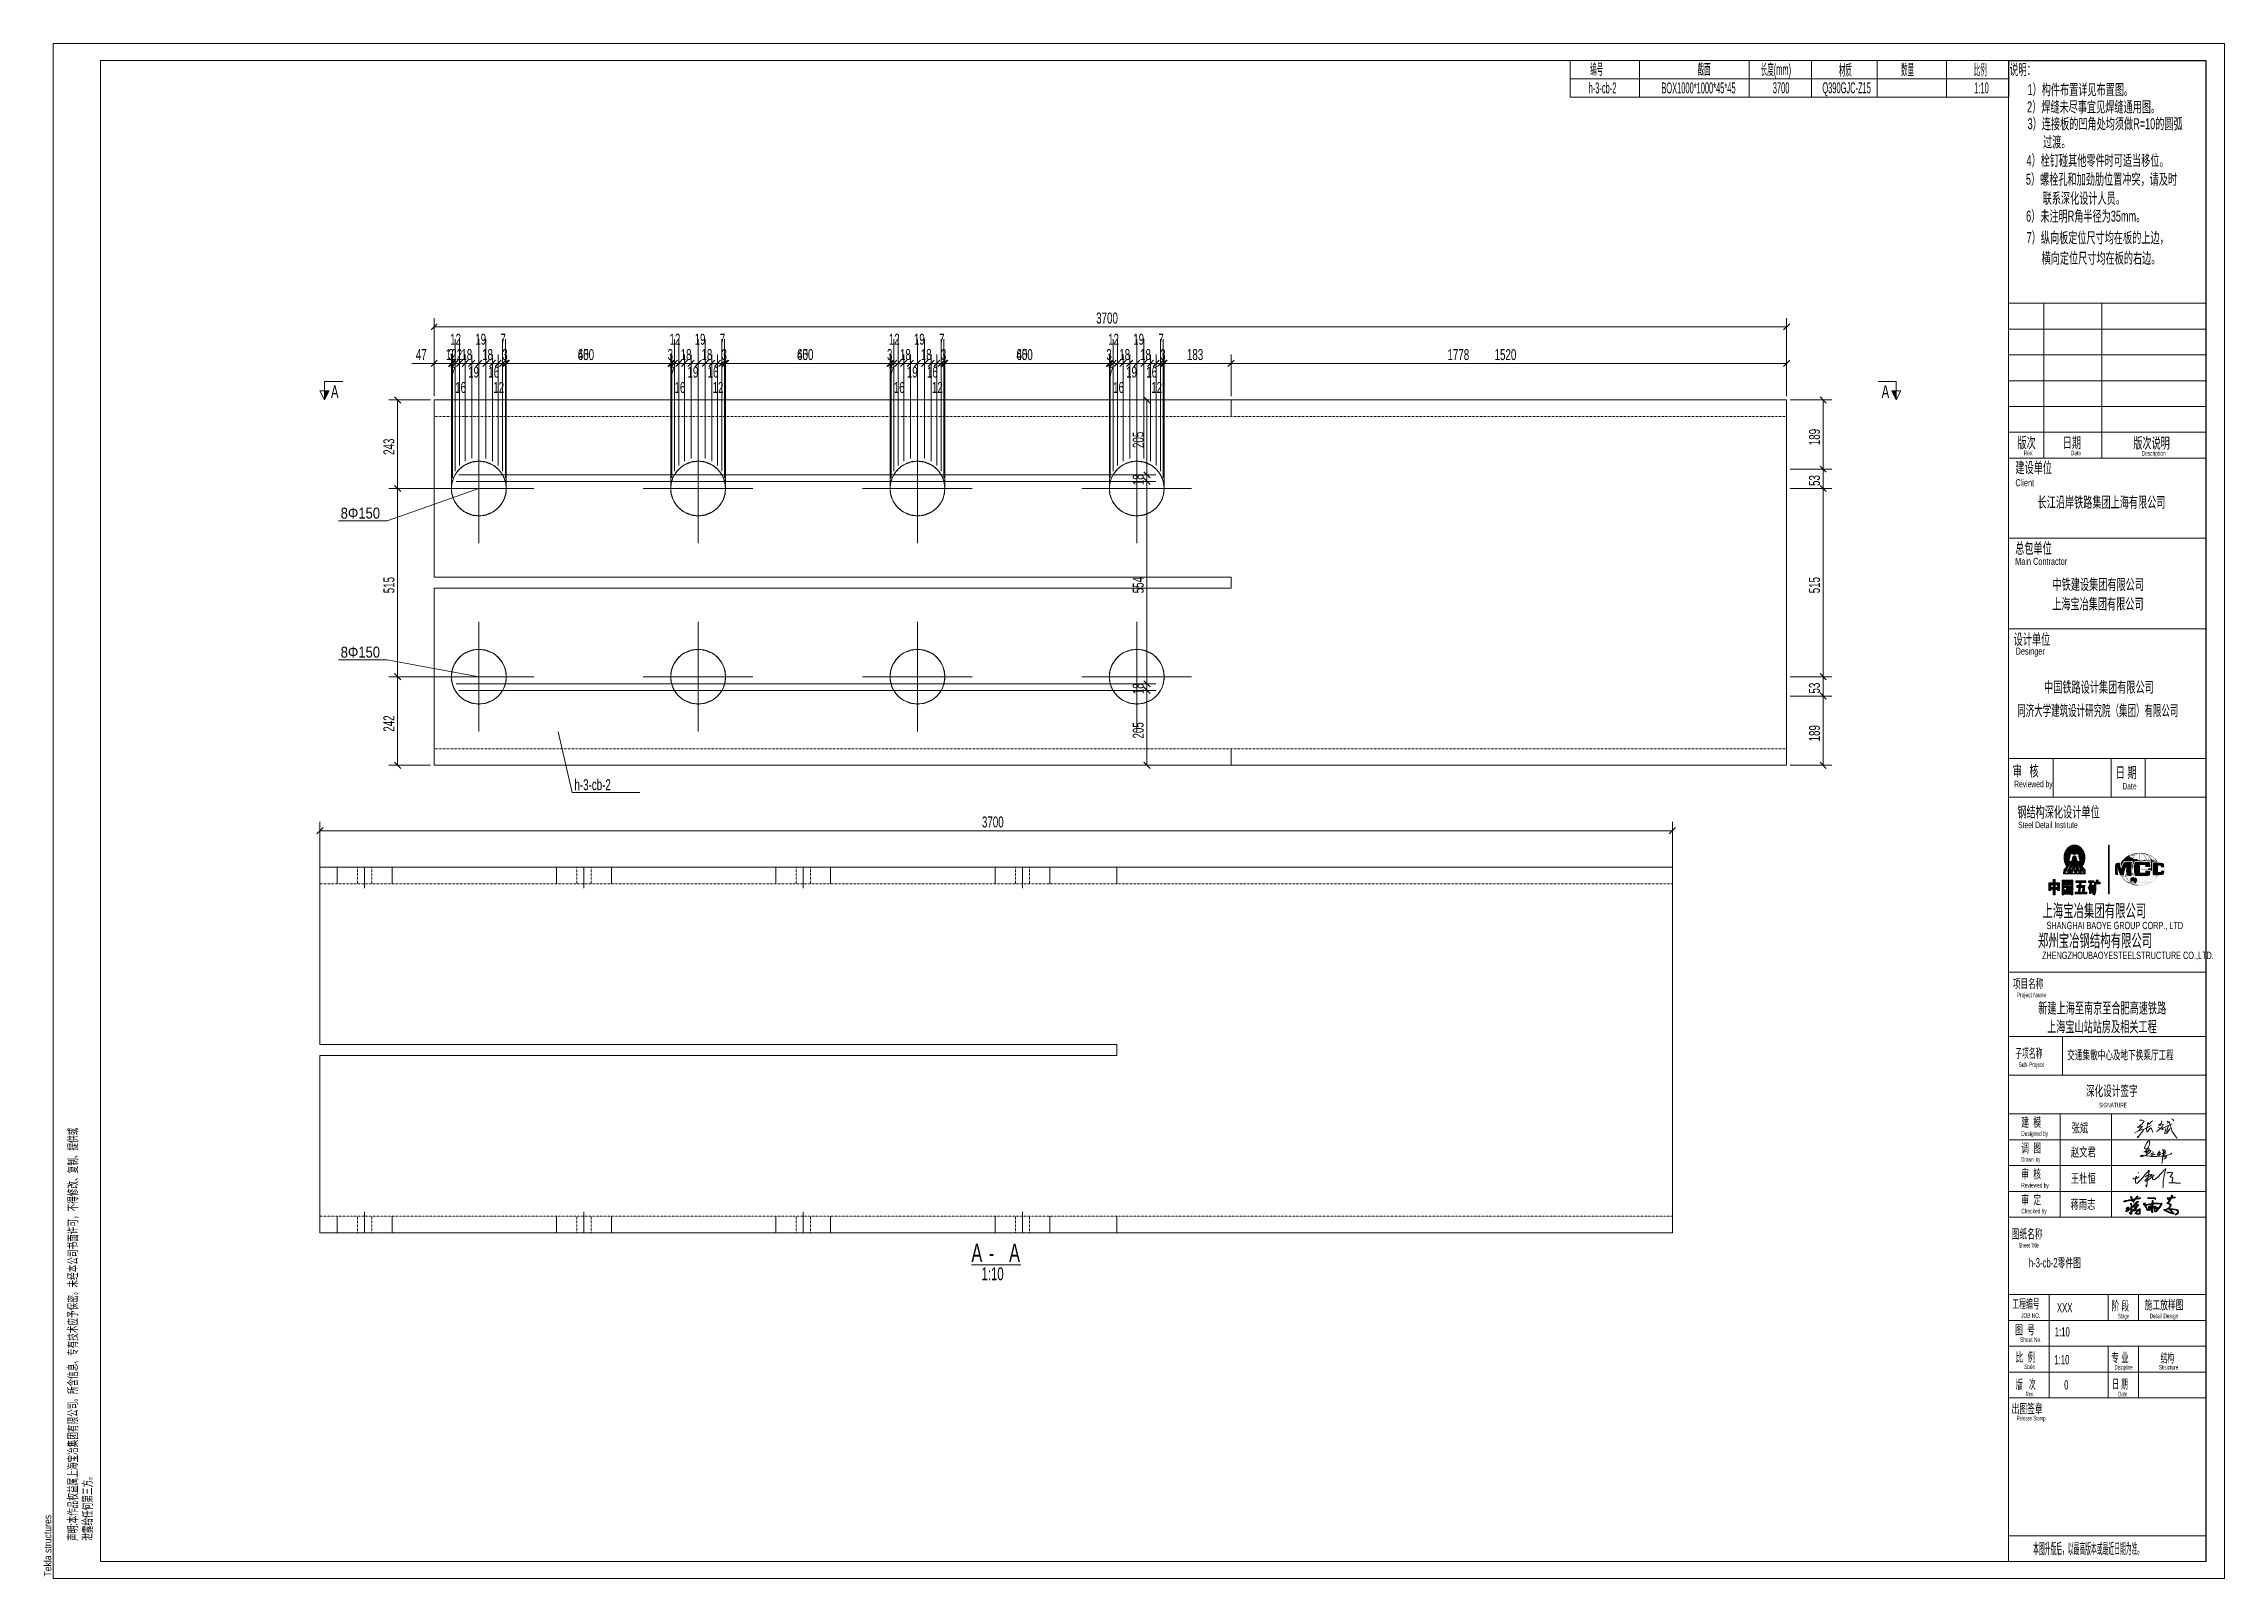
# Model space of a CAD drawing. Header units: millimetres. Extents: x 24 to 5990, y 50 to 4250.
import ezdxf

# ---------------------------------------------------------------- set-up
doc = ezdxf.new("R2010")
doc.units = ezdxf.units.MM
doc.linetypes.add('XKITLINE00', pattern=[0])
doc.linetypes.add('XKITLINE04', pattern=[3, 0.5, -0.5, 0.5, -0.5, 0.5, -0.5])
for name, color, linetype, lineweight in [('Bolt', 7, 'Continuous', 0), ('BoltMark', 3, 'Continuous', 0), ('DrawingSheet', 5, 'Continuous', 0), ('OtherObjectType', 1, 'Continuous', 0), ('Part', 2, 'Continuous', 0), ('PartMark', 3, 'Continuous', 0), ('Section', 6, 'Continuous', 0), ('Z-DIMENSIONS', 1, 'Continuous', 0)]:
    doc.layers.add(name, color=color, linetype=linetype, lineweight=lineweight)
doc.styles.add('$TD_AUDIT_GENERATED_(31B)', font='ARIAL.TTF')
doc.styles.add('$TD_AUDIT_GENERATED_(32F)', font='ARIAL.TTF')
doc.styles.add('Arial', font='arial.ttf')
doc.styles.add('romsim', font='ARIAL.TTF')

# ---------------------------------------------------------------- blocks, each defined once
blk = doc.blocks.new('*A1')
at = {"layer": 'Bolt', "color": 7, "linetype": 'XKITLINE00', "lineweight": 0}
for p, q in [((1214.6, 2882.5), (1214.6, 3182.5)), ((1814.6, 2882.5), (1814.6, 3182.5)), ((2414.6, 2882.5), (2414.6, 3182.5)), ((3014.6, 2882.5), (3014.6, 3182.5)), ((1364.6, 3032.5), (1064.6, 3032.5)), ((1964.6, 3032.5), (1664.6, 3032.5)), ((2564.6, 3032.5), (2264.6, 3032.5)), ((3164.6, 3032.5), (2864.6, 3032.5)), ((1214.6, 2367.5), (1214.6, 2667.5)), ((1814.6, 2367.5), (1814.6, 2667.5)), ((2414.6, 2367.5), (2414.6, 2667.5)), ((3014.6, 2367.5), (3014.6, 2667.5)), ((1364.6, 2517.5), (1064.6, 2517.5)), ((1964.6, 2517.5), (1664.6, 2517.5)), ((2564.6, 2517.5), (2264.6, 2517.5)), ((3164.6, 2517.5), (2864.6, 2517.5))]:
    blk.add_line(p, q, dxfattribs=at)
for centre in [(1214.6, 3032.5), (1814.6, 3032.5), (2414.6, 3032.5), (3014.6, 3032.5), (1214.6, 2517.5), (1814.6, 2517.5), (2414.6, 2517.5), (3014.6, 2517.5)]:
    blk.add_circle(centre, 75, dxfattribs=at)
blk = doc.blocks.new('*A2')
at = {"layer": 'Bolt', "color": 7, "linetype": 'XKITLINE00', "lineweight": 0}
for p, q in [((1214.6, 3182.5), (1214.6, 2882.5)), ((1814.6, 3182.5), (1814.6, 2882.5)), ((2414.6, 3182.5), (2414.6, 2882.5)), ((3014.6, 3182.5), (3014.6, 2882.5)), ((1364.6, 3032.5), (1064.6, 3032.5)), ((1964.6, 3032.5), (1664.6, 3032.5)), ((2564.6, 3032.5), (2264.6, 3032.5)), ((3164.6, 3032.5), (2864.6, 3032.5)), ((1214.6, 2667.5), (1214.6, 2367.5)), ((1814.6, 2667.5), (1814.6, 2367.5)), ((2414.6, 2667.5), (2414.6, 2367.5)), ((3014.6, 2667.5), (3014.6, 2367.5)), ((1364.6, 2517.5), (1064.6, 2517.5)), ((1964.6, 2517.5), (1664.6, 2517.5)), ((2564.6, 2517.5), (2264.6, 2517.5)), ((3164.6, 2517.5), (2864.6, 2517.5))]:
    blk.add_line(p, q, dxfattribs=at)
for centre in [(1214.6, 3032.5), (1814.6, 3032.5), (2414.6, 3032.5), (3014.6, 3032.5), (1214.6, 2517.5), (1814.6, 2517.5), (2414.6, 2517.5), (3014.6, 2517.5)]:
    blk.add_circle(centre, 75, dxfattribs=at)
blk = doc.blocks.new('*A3')
at = {"layer": 'Part', "color": 4, "linetype": 'XKITLINE00', "lineweight": 0}
for p, q in [((1092.5, 3275), (1092.5, 2790)), ((4792.5, 3275), (1092.5, 3275)), ((4792.5, 2275), (4792.5, 3275)), ((1177.1, 3097.4), (1195.2, 3104.9)), ((1195.2, 3104.9), (1214.6, 3107.5)), ((1195.2, 3104.9), (1195.2, 3104.9)), ((1214.6, 3107.5), (1234, 3104.9)), ((1214.6, 3107.5), (1214.6, 3107.5)), ((1234, 3104.9), (1234, 3104.9)), ((1234, 3104.9), (1252.1, 3097.5)), ((1777.1, 3097.4), (1795.2, 3104.9)), ((1795.2, 3104.9), (1814.6, 3107.5)), ((1795.2, 3104.9), (1795.2, 3104.9)), ((1814.6, 3107.5), (1834, 3104.9)), ((1814.6, 3107.5), (1814.6, 3107.5)), ((1834, 3104.9), (1834, 3104.9)), ((1834, 3104.9), (1852.1, 3097.5)), ((2377.1, 3097.4), (2395.2, 3104.9)), ((2395.2, 3104.9), (2414.6, 3107.5)), ((2395.2, 3104.9), (2395.2, 3104.9)), ((2414.6, 3107.5), (2434, 3104.9)), ((2414.6, 3107.5), (2414.6, 3107.5)), ((2434, 3104.9), (2434, 3104.9)), ((2434, 3104.9), (2452.1, 3097.5)), ((2977.1, 3097.4), (2995.2, 3104.9)), ((2995.2, 3104.9), (3014.6, 3107.5)), ((2995.2, 3104.9), (2995.2, 3104.9)), ((3014.6, 3107.5), (3034, 3104.9)), ((3014.6, 3107.5), (3014.6, 3107.5)), ((3034, 3104.9), (3034, 3104.9)), ((3034, 3104.9), (3052.1, 3097.5)), ((1195.2, 2960.1), (1177.1, 2967.5)), ((1214.6, 2957.5), (1195.2, 2960.1)), ((1195.2, 2960.1), (1195.2, 2960.1)), ((1234, 2960), (1214.6, 2957.5)), ((1214.6, 2957.5), (1214.6, 2957.5)), ((1252.1, 2967.5), (1234, 2960)), ((1234, 2960), (1234, 2960)), ((1795.2, 2960.1), (1777.1, 2967.5)), ((1814.6, 2957.5), (1795.2, 2960.1)), ((1795.2, 2960.1), (1795.2, 2960.1)), ((1834, 2960), (1814.6, 2957.5)), ((1814.6, 2957.5), (1814.6, 2957.5)), ((1852.1, 2967.5), (1834, 2960)), ((1834, 2960), (1834, 2960)), ((2395.2, 2960.1), (2377.1, 2967.5)), ((2414.6, 2957.5), (2395.2, 2960.1)), ((2395.2, 2960.1), (2395.2, 2960.1)), ((2434, 2960), (2414.6, 2957.5)), ((2414.6, 2957.5), (2414.6, 2957.5)), ((2452.1, 2967.5), (2434, 2960)), ((2434, 2960), (2434, 2960)), ((2995.2, 2960.1), (2977.1, 2967.5)), ((3014.6, 2957.5), (2995.2, 2960.1)), ((2995.2, 2960.1), (2995.2, 2960.1)), ((3034, 2960), (3014.6, 2957.5)), ((3014.6, 2957.5), (3014.6, 2957.5)), ((3052.1, 2967.5), (3034, 2960)), ((3034, 2960), (3034, 2960)), ((1092.5, 2790), (3272.5, 2790)), ((1092.5, 2760), (3272.5, 2760)), ((1092.5, 2275), (1092.5, 2760)), ((3272.5, 2760), (3272.5, 2790)), ((1177.1, 2582.4), (1195.2, 2589.9)), ((1195.2, 2589.9), (1214.6, 2592.5)), ((1195.2, 2589.9), (1195.2, 2589.9)), ((1214.6, 2592.5), (1234, 2589.9)), ((1214.6, 2592.5), (1214.6, 2592.5)), ((1234, 2589.9), (1234, 2589.9)), ((1234, 2589.9), (1252.1, 2582.5)), ((1777.1, 2582.4), (1795.2, 2589.9)), ((1795.2, 2589.9), (1814.6, 2592.5)), ((1795.2, 2589.9), (1795.2, 2589.9)), ((1814.6, 2592.5), (1834, 2589.9)), ((1814.6, 2592.5), (1814.6, 2592.5)), ((1834, 2589.9), (1834, 2589.9)), ((1834, 2589.9), (1852.1, 2582.5)), ((2377.1, 2582.4), (2395.2, 2589.9)), ((2395.2, 2589.9), (2414.6, 2592.5)), ((2395.2, 2589.9), (2395.2, 2589.9)), ((2414.6, 2592.5), (2434, 2589.9)), ((2414.6, 2592.5), (2414.6, 2592.5)), ((2434, 2589.9), (2434, 2589.9)), ((2434, 2589.9), (2452.1, 2582.5)), ((2977.1, 2582.4), (2995.2, 2589.9)), ((2995.2, 2589.9), (3014.6, 2592.5)), ((2995.2, 2589.9), (2995.2, 2589.9)), ((3014.6, 2592.5), (3034, 2589.9)), ((3014.6, 2592.5), (3014.6, 2592.5)), ((3034, 2589.9), (3034, 2589.9)), ((3034, 2589.9), (3052.1, 2582.5)), ((1195.2, 2445.1), (1177.1, 2452.5)), ((1252.1, 2452.5), (1234, 2445)), ((1795.2, 2445.1), (1777.1, 2452.5)), ((1852.1, 2452.5), (1834, 2445)), ((2395.2, 2445.1), (2377.1, 2452.5)), ((2452.1, 2452.5), (2434, 2445)), ((2995.2, 2445.1), (2977.1, 2452.5)), ((3052.1, 2452.5), (3034, 2445)), ((1214.6, 2442.5), (1195.2, 2445.1)), ((1195.2, 2445.1), (1195.2, 2445.1)), ((1234, 2445), (1214.6, 2442.5)), ((1214.6, 2442.5), (1214.6, 2442.5)), ((1234, 2445), (1234, 2445)), ((1814.6, 2442.5), (1795.2, 2445.1)), ((1795.2, 2445.1), (1795.2, 2445.1)), ((1834, 2445), (1814.6, 2442.5)), ((1814.6, 2442.5), (1814.6, 2442.5)), ((1834, 2445), (1834, 2445)), ((2414.6, 2442.5), (2395.2, 2445.1)), ((2395.2, 2445.1), (2395.2, 2445.1)), ((2434, 2445), (2414.6, 2442.5)), ((2414.6, 2442.5), (2414.6, 2442.5)), ((2434, 2445), (2434, 2445)), ((3014.6, 2442.5), (2995.2, 2445.1)), ((2995.2, 2445.1), (2995.2, 2445.1)), ((3034, 2445), (3014.6, 2442.5)), ((3014.6, 2442.5), (3014.6, 2442.5)), ((3034, 2445), (3034, 2445)), ((4792.5, 2275), (1092.5, 2275))]:
    blk.add_line(p, q, dxfattribs=at)
at = {"layer": 'Part', "color": 7, "linetype": 'XKITLINE04', "lineweight": 0}
for p, q in [((4792.5, 3230), (1092.5, 3230)), ((3272.5, 3275), (3272.5, 3230)), ((3272.5, 3230), (3272.5, 3275)), ((1195.2, 3104.9), (1177.1, 3097.4)), ((1177.1, 3097.4), (1195.2, 3104.9)), ((1195.2, 3104.9), (1177.1, 3097.4)), ((1214.6, 3107.5), (1195.2, 3104.9)), ((1195.2, 3104.9), (1214.6, 3107.5)), ((1214.6, 3107.5), (1195.2, 3104.9)), ((1195.2, 3104.9), (1195.2, 3104.9)), ((1195.2, 3104.9), (1195.2, 3104.9)), ((1234, 3104.9), (1214.6, 3107.5)), ((1214.6, 3107.5), (1234, 3104.9)), ((1234, 3104.9), (1214.6, 3107.5)), ((1214.6, 3107.5), (1214.6, 3107.5)), ((1234, 3104.9), (1234, 3104.9)), ((1252.1, 3097.5), (1234, 3104.9)), ((1234, 3104.9), (1252.1, 3097.5)), ((1252.1, 3097.5), (1234, 3104.9)), ((1795.2, 3104.9), (1777.1, 3097.4)), ((1777.1, 3097.4), (1795.2, 3104.9)), ((1795.2, 3104.9), (1777.1, 3097.4)), ((1814.6, 3107.5), (1795.2, 3104.9)), ((1795.2, 3104.9), (1814.6, 3107.5)), ((1814.6, 3107.5), (1795.2, 3104.9)), ((1795.2, 3104.9), (1795.2, 3104.9)), ((1795.2, 3104.9), (1795.2, 3104.9)), ((1834, 3104.9), (1814.6, 3107.5)), ((1814.6, 3107.5), (1834, 3104.9)), ((1834, 3104.9), (1814.6, 3107.5)), ((1814.6, 3107.5), (1814.6, 3107.5)), ((1834, 3104.9), (1834, 3104.9)), ((1852.1, 3097.5), (1834, 3104.9)), ((1834, 3104.9), (1852.1, 3097.5)), ((1852.1, 3097.5), (1834, 3104.9)), ((2395.2, 3104.9), (2377.1, 3097.4)), ((2377.1, 3097.4), (2395.2, 3104.9)), ((2395.2, 3104.9), (2377.1, 3097.4)), ((2414.6, 3107.5), (2395.2, 3104.9)), ((2395.2, 3104.9), (2414.6, 3107.5)), ((2414.6, 3107.5), (2395.2, 3104.9)), ((2395.2, 3104.9), (2395.2, 3104.9)), ((2395.2, 3104.9), (2395.2, 3104.9)), ((2434, 3104.9), (2414.6, 3107.5)), ((2414.6, 3107.5), (2434, 3104.9)), ((2434, 3104.9), (2414.6, 3107.5)), ((2414.6, 3107.5), (2414.6, 3107.5)), ((2434, 3104.9), (2434, 3104.9)), ((2452.1, 3097.5), (2434, 3104.9)), ((2434, 3104.9), (2452.1, 3097.5)), ((2452.1, 3097.5), (2434, 3104.9)), ((2995.2, 3104.9), (2977.1, 3097.4)), ((2977.1, 3097.4), (2995.2, 3104.9)), ((2995.2, 3104.9), (2977.1, 3097.4)), ((3014.6, 3107.5), (2995.2, 3104.9)), ((2995.2, 3104.9), (3014.6, 3107.5)), ((3014.6, 3107.5), (2995.2, 3104.9)), ((2995.2, 3104.9), (2995.2, 3104.9)), ((2995.2, 3104.9), (2995.2, 3104.9)), ((3034, 3104.9), (3014.6, 3107.5)), ((3014.6, 3107.5), (3034, 3104.9)), ((3034, 3104.9), (3014.6, 3107.5)), ((3014.6, 3107.5), (3014.6, 3107.5)), ((3034, 3104.9), (3034, 3104.9)), ((3052.1, 3097.5), (3034, 3104.9)), ((3034, 3104.9), (3052.1, 3097.5)), ((3052.1, 3097.5), (3034, 3104.9)), ((1252.1, 3097.5), (1252.1, 3097.5)), ((1852.1, 3097.5), (1852.1, 3097.5)), ((2452.1, 3097.5), (2452.1, 3097.5)), ((3052.1, 3097.5), (3052.1, 3097.5)), ((1177.1, 2967.6), (1195.2, 2960.1)), ((1195.2, 2960.1), (1177.1, 2967.6)), ((1177.1, 2967.5), (1195.2, 2960.1)), ((1195.2, 2960.1), (1214.6, 2957.5)), ((1214.6, 2957.5), (1195.2, 2960.1)), ((1195.2, 2960.1), (1214.6, 2957.5)), ((1195.2, 2960.1), (1195.2, 2960.1)), ((1214.6, 2957.5), (1234, 2960)), ((1234, 2960), (1214.6, 2957.5)), ((1214.6, 2957.5), (1234, 2960)), ((1214.6, 2957.5), (1214.6, 2957.5)), ((1234, 2960), (1252.1, 2967.5)), ((1252.1, 2967.5), (1234, 2960)), ((1234, 2960), (1252.1, 2967.5)), ((1234, 2960), (1234, 2960)), ((1777.1, 2967.6), (1795.2, 2960.1)), ((1795.2, 2960.1), (1777.1, 2967.6)), ((1777.1, 2967.5), (1795.2, 2960.1)), ((1795.2, 2960.1), (1814.6, 2957.5)), ((1814.6, 2957.5), (1795.2, 2960.1)), ((1795.2, 2960.1), (1814.6, 2957.5)), ((1795.2, 2960.1), (1795.2, 2960.1)), ((1814.6, 2957.5), (1834, 2960)), ((1834, 2960), (1814.6, 2957.5)), ((1814.6, 2957.5), (1834, 2960)), ((1814.6, 2957.5), (1814.6, 2957.5)), ((1834, 2960), (1852.1, 2967.5)), ((1852.1, 2967.5), (1834, 2960)), ((1834, 2960), (1852.1, 2967.5)), ((1834, 2960), (1834, 2960)), ((2377.1, 2967.6), (2395.2, 2960.1)), ((2395.2, 2960.1), (2377.1, 2967.6)), ((2377.1, 2967.5), (2395.2, 2960.1)), ((2395.2, 2960.1), (2414.6, 2957.5)), ((2414.6, 2957.5), (2395.2, 2960.1)), ((2395.2, 2960.1), (2414.6, 2957.5)), ((2395.2, 2960.1), (2395.2, 2960.1)), ((2414.6, 2957.5), (2434, 2960)), ((2434, 2960), (2414.6, 2957.5)), ((2414.6, 2957.5), (2434, 2960)), ((2414.6, 2957.5), (2414.6, 2957.5)), ((2434, 2960), (2452.1, 2967.5)), ((2452.1, 2967.5), (2434, 2960)), ((2434, 2960), (2452.1, 2967.5)), ((2434, 2960), (2434, 2960)), ((2977.1, 2967.6), (2995.2, 2960.1)), ((2995.2, 2960.1), (2977.1, 2967.6)), ((2977.1, 2967.5), (2995.2, 2960.1)), ((2995.2, 2960.1), (3014.6, 2957.5)), ((3014.6, 2957.5), (2995.2, 2960.1)), ((2995.2, 2960.1), (3014.6, 2957.5)), ((2995.2, 2960.1), (2995.2, 2960.1)), ((3014.6, 2957.5), (3034, 2960)), ((3034, 2960), (3014.6, 2957.5)), ((3014.6, 2957.5), (3034, 2960)), ((3014.6, 2957.5), (3014.6, 2957.5)), ((3034, 2960), (3052.1, 2967.5)), ((3052.1, 2967.5), (3034, 2960)), ((3034, 2960), (3052.1, 2967.5)), ((3034, 2960), (3034, 2960)), ((1195.2, 2589.9), (1177.1, 2582.4)), ((1177.1, 2582.4), (1195.2, 2589.9)), ((1195.2, 2589.9), (1177.1, 2582.4)), ((1214.6, 2592.5), (1195.2, 2589.9)), ((1195.2, 2589.9), (1214.6, 2592.5)), ((1214.6, 2592.5), (1195.2, 2589.9)), ((1195.2, 2589.9), (1195.2, 2589.9)), ((1195.2, 2589.9), (1195.2, 2589.9)), ((1234, 2589.9), (1214.6, 2592.5)), ((1214.6, 2592.5), (1234, 2589.9)), ((1214.6, 2592.5), (1214.6, 2592.5)), ((1234, 2589.9), (1214.6, 2592.5)), ((1234, 2589.9), (1234, 2589.9)), ((1252.1, 2582.5), (1234, 2589.9)), ((1234, 2589.9), (1252.1, 2582.5)), ((1252.1, 2582.5), (1234, 2589.9)), ((1252.1, 2582.5), (1252.1, 2582.5)), ((1795.2, 2589.9), (1777.1, 2582.4)), ((1777.1, 2582.4), (1795.2, 2589.9)), ((1795.2, 2589.9), (1777.1, 2582.4)), ((1814.6, 2592.5), (1795.2, 2589.9)), ((1795.2, 2589.9), (1814.6, 2592.5)), ((1814.6, 2592.5), (1795.2, 2589.9)), ((1795.2, 2589.9), (1795.2, 2589.9)), ((1795.2, 2589.9), (1795.2, 2589.9)), ((1834, 2589.9), (1814.6, 2592.5)), ((1814.6, 2592.5), (1834, 2589.9)), ((1834, 2589.9), (1814.6, 2592.5)), ((1814.6, 2592.5), (1814.6, 2592.5)), ((1834, 2589.9), (1834, 2589.9)), ((1852.1, 2582.5), (1834, 2589.9)), ((1834, 2589.9), (1852.1, 2582.5)), ((1852.1, 2582.5), (1834, 2589.9)), ((1852.1, 2582.5), (1852.1, 2582.5)), ((2395.2, 2589.9), (2377.1, 2582.4)), ((2377.1, 2582.4), (2395.2, 2589.9)), ((2395.2, 2589.9), (2377.1, 2582.4)), ((2414.6, 2592.5), (2395.2, 2589.9)), ((2395.2, 2589.9), (2414.6, 2592.5)), ((2414.6, 2592.5), (2395.2, 2589.9)), ((2395.2, 2589.9), (2395.2, 2589.9)), ((2395.2, 2589.9), (2395.2, 2589.9)), ((2434, 2589.9), (2414.6, 2592.5)), ((2414.6, 2592.5), (2434, 2589.9)), ((2434, 2589.9), (2414.6, 2592.5)), ((2414.6, 2592.5), (2414.6, 2592.5)), ((2434, 2589.9), (2434, 2589.9)), ((2452.1, 2582.5), (2434, 2589.9)), ((2434, 2589.9), (2452.1, 2582.5)), ((2452.1, 2582.5), (2434, 2589.9)), ((2452.1, 2582.5), (2452.1, 2582.5)), ((2995.2, 2589.9), (2977.1, 2582.4)), ((2977.1, 2582.4), (2995.2, 2589.9)), ((2995.2, 2589.9), (2977.1, 2582.4)), ((3014.6, 2592.5), (2995.2, 2589.9)), ((2995.2, 2589.9), (3014.6, 2592.5)), ((3014.6, 2592.5), (2995.2, 2589.9)), ((2995.2, 2589.9), (2995.2, 2589.9)), ((2995.2, 2589.9), (2995.2, 2589.9)), ((3034, 2589.9), (3014.6, 2592.5)), ((3014.6, 2592.5), (3034, 2589.9)), ((3034, 2589.9), (3014.6, 2592.5)), ((3014.6, 2592.5), (3014.6, 2592.5)), ((3034, 2589.9), (3034, 2589.9)), ((3052.1, 2582.5), (3034, 2589.9)), ((3034, 2589.9), (3052.1, 2582.5)), ((3052.1, 2582.5), (3034, 2589.9)), ((3052.1, 2582.5), (3052.1, 2582.5)), ((1177.1, 2452.6), (1195.2, 2445.1)), ((1195.2, 2445.1), (1177.1, 2452.6)), ((1177.1, 2452.5), (1195.2, 2445.1)), ((1234, 2445), (1252.1, 2452.5)), ((1252.1, 2452.5), (1234, 2445)), ((1234, 2445), (1252.1, 2452.5)), ((1777.1, 2452.6), (1795.2, 2445.1)), ((1795.2, 2445.1), (1777.1, 2452.6)), ((1777.1, 2452.5), (1795.2, 2445.1)), ((1834, 2445), (1852.1, 2452.5)), ((1852.1, 2452.5), (1834, 2445)), ((1834, 2445), (1852.1, 2452.5)), ((2377.1, 2452.6), (2395.2, 2445.1)), ((2395.2, 2445.1), (2377.1, 2452.6)), ((2377.1, 2452.5), (2395.2, 2445.1)), ((2434, 2445), (2452.1, 2452.5)), ((2452.1, 2452.5), (2434, 2445)), ((2434, 2445), (2452.1, 2452.5)), ((2977.1, 2452.6), (2995.2, 2445.1)), ((2995.2, 2445.1), (2977.1, 2452.6)), ((2977.1, 2452.5), (2995.2, 2445.1)), ((3034, 2445), (3052.1, 2452.5)), ((3052.1, 2452.5), (3034, 2445)), ((3034, 2445), (3052.1, 2452.5)), ((1195.2, 2445.1), (1214.6, 2442.5)), ((1214.6, 2442.5), (1195.2, 2445.1)), ((1195.2, 2445.1), (1195.2, 2445.1)), ((1195.2, 2445.1), (1214.6, 2442.5)), ((1214.6, 2442.5), (1234, 2445)), ((1234, 2445), (1214.6, 2442.5)), ((1214.6, 2442.5), (1234, 2445)), ((1214.6, 2442.5), (1214.6, 2442.5)), ((1234, 2445), (1234, 2445)), ((1795.2, 2445.1), (1814.6, 2442.5)), ((1814.6, 2442.5), (1795.2, 2445.1)), ((1795.2, 2445.1), (1814.6, 2442.5)), ((1795.2, 2445.1), (1795.2, 2445.1)), ((1814.6, 2442.5), (1834, 2445)), ((1834, 2445), (1814.6, 2442.5)), ((1814.6, 2442.5), (1834, 2445)), ((1814.6, 2442.5), (1814.6, 2442.5)), ((1834, 2445), (1834, 2445)), ((2395.2, 2445.1), (2414.6, 2442.5)), ((2414.6, 2442.5), (2395.2, 2445.1)), ((2395.2, 2445.1), (2414.6, 2442.5)), ((2395.2, 2445.1), (2395.2, 2445.1)), ((2414.6, 2442.5), (2434, 2445)), ((2434, 2445), (2414.6, 2442.5)), ((2414.6, 2442.5), (2434, 2445)), ((2414.6, 2442.5), (2414.6, 2442.5)), ((2434, 2445), (2434, 2445)), ((2995.2, 2445.1), (3014.6, 2442.5)), ((3014.6, 2442.5), (2995.2, 2445.1)), ((2995.2, 2445.1), (3014.6, 2442.5)), ((2995.2, 2445.1), (2995.2, 2445.1)), ((3014.6, 2442.5), (3034, 2445)), ((3034, 2445), (3014.6, 2442.5)), ((3014.6, 2442.5), (3034, 2445)), ((3014.6, 2442.5), (3014.6, 2442.5)), ((3034, 2445), (3034, 2445)), ((4792.5, 2320), (1092.5, 2320)), ((3272.5, 2320), (3272.5, 2275)), ((3272.5, 2275), (3272.5, 2320))]:
    blk.add_line(p, q, dxfattribs=at)
at = {"layer": 'Part', "color": 4, "linetype": 'XKITLINE00', "lineweight": 0}
for centre, start, end in [((1214.6, 3032.5), 120.01632, 239.98368), ((1214.6, 3032.5), 299.98368, 60.01632), ((1814.6, 3032.5), 120.01632, 239.98368), ((1814.6, 3032.5), 299.98368, 60.01632), ((2414.6, 3032.5), 120.01632, 239.98368), ((2414.6, 3032.5), 299.98368, 60.01632), ((3014.6, 3032.5), 120.01632, 239.98368), ((3014.6, 3032.5), 299.98368, 60.01632), ((1214.6, 2517.5), 120.01632, 239.98368), ((1214.6, 2517.5), 299.98368, 60.01632), ((1814.6, 2517.5), 120.01632, 239.98368), ((1814.6, 2517.5), 299.98368, 60.01632), ((2414.6, 2517.5), 120.01632, 239.98368), ((2414.6, 2517.5), 299.98368, 60.01632), ((3014.6, 2517.5), 120.01632, 239.98368), ((3014.6, 2517.5), 299.98368, 60.01632)]:
    blk.add_arc(centre, 75, start, end, dxfattribs=at)
at = {"layer": 'Part', "color": 7, "linetype": 'XKITLINE04', "lineweight": 0}
for centre, start, end in [((1214.6, 3032.5), 120.01632, 239.98368), ((1214.6, 3032.5), 120.01632, 239.98368), ((1214.6, 3032.5), 120.01632, 239.98368), ((1214.6, 3032.5), 299.98368, 60.01632), ((1214.6, 3032.5), 299.98368, 60.01632), ((1214.6, 3032.5), 299.98368, 60.01632), ((1814.6, 3032.5), 120.01632, 239.98368), ((1814.6, 3032.5), 120.01632, 239.98368), ((1814.6, 3032.5), 120.01632, 239.98368), ((1814.6, 3032.5), 299.98368, 60.01632), ((1814.6, 3032.5), 299.98368, 60.01632), ((1814.6, 3032.5), 299.98368, 60.01632), ((2414.6, 3032.5), 120.01632, 239.98368), ((2414.6, 3032.5), 120.01632, 239.98368), ((2414.6, 3032.5), 120.01632, 239.98368), ((2414.6, 3032.5), 299.98368, 60.01632), ((2414.6, 3032.5), 299.98368, 60.01632), ((2414.6, 3032.5), 299.98368, 60.01632), ((3014.6, 3032.5), 120.01632, 239.98368), ((3014.6, 3032.5), 120.01632, 239.98368), ((3014.6, 3032.5), 120.01632, 239.98368), ((3014.6, 3032.5), 299.98368, 60.01632), ((3014.6, 3032.5), 299.98368, 60.01632), ((3014.6, 3032.5), 299.98368, 60.01632), ((1214.6, 2517.5), 120.01632, 239.98368), ((1214.6, 2517.5), 120.01632, 239.98368), ((1214.6, 2517.5), 120.01632, 239.98368), ((1214.6, 2517.5), 299.98368, 60.01632), ((1214.6, 2517.5), 299.98368, 60.01632), ((1214.6, 2517.5), 299.98368, 60.01632), ((1814.6, 2517.5), 120.01632, 239.98368), ((1814.6, 2517.5), 120.01632, 239.98368), ((1814.6, 2517.5), 120.01632, 239.98368), ((1814.6, 2517.5), 299.98368, 60.01632), ((1814.6, 2517.5), 299.98368, 60.01632), ((1814.6, 2517.5), 299.98368, 60.01632), ((2414.6, 2517.5), 120.01632, 239.98368), ((2414.6, 2517.5), 120.01632, 239.98368), ((2414.6, 2517.5), 120.01632, 239.98368), ((2414.6, 2517.5), 299.98368, 60.01632), ((2414.6, 2517.5), 299.98368, 60.01632), ((2414.6, 2517.5), 299.98368, 60.01632), ((3014.6, 2517.5), 120.01632, 239.98368), ((3014.6, 2517.5), 120.01632, 239.98368), ((3014.6, 2517.5), 120.01632, 239.98368), ((3014.6, 2517.5), 299.98368, 60.01632), ((3014.6, 2517.5), 299.98368, 60.01632), ((3014.6, 2517.5), 299.98368, 60.01632)]:
    blk.add_arc(centre, 75, start, end, dxfattribs=at)
blk = doc.blocks.new('*A4')
at = {"layer": 'Bolt', "color": 2, "linetype": 'XKITLINE00', "lineweight": 0}
for p, q in [((827.1, 1041), (827.1, 996)), ((827.1, 1041), (827.1, 996)), ((902.1, 1053.5), (902.1, 996)), ((902.1, 1053.5), (902.1, 996)), ((977.1, 1041), (977.1, 996)), ((977.1, 1041), (977.1, 996)), ((1427.1, 1041), (1427.1, 996)), ((1427.1, 1041), (1427.1, 996)), ((1502.1, 1053.5), (1502.1, 996)), ((1502.1, 1053.5), (1502.1, 996)), ((1577.1, 1041), (1577.1, 996)), ((1577.1, 1041), (1577.1, 996)), ((2027.1, 1041), (2027.1, 996)), ((2027.1, 1041), (2027.1, 996)), ((2102.1, 1053.5), (2102.1, 996)), ((2102.1, 1053.5), (2102.1, 996)), ((2177.1, 1041), (2177.1, 996)), ((2177.1, 1041), (2177.1, 996)), ((2627.1, 1041), (2627.1, 996)), ((2627.1, 1041), (2627.1, 996)), ((2702.1, 1053.5), (2702.1, 996)), ((2702.1, 1053.5), (2702.1, 996)), ((2777.1, 1041), (2777.1, 996)), ((2777.1, 1041), (2777.1, 996))]:
    blk.add_line(p, q, dxfattribs=at)
blk = doc.blocks.new('*A5')
at = {"layer": 'Bolt', "color": 2, "linetype": 'XKITLINE00', "lineweight": 0}
for p, q in [((827.1, 1951), (827.1, 1996)), ((827.1, 1951), (827.1, 1996)), ((902.1, 1938.5), (902.1, 1996)), ((902.1, 1938.5), (902.1, 1996)), ((977.1, 1951), (977.1, 1996)), ((977.1, 1951), (977.1, 1996)), ((1427.1, 1951), (1427.1, 1996)), ((1427.1, 1951), (1427.1, 1996)), ((1502.1, 1938.5), (1502.1, 1996)), ((1502.1, 1938.5), (1502.1, 1996)), ((1577.1, 1951), (1577.1, 1996)), ((1577.1, 1951), (1577.1, 1996)), ((2027.1, 1951), (2027.1, 1996)), ((2027.1, 1951), (2027.1, 1996)), ((2102.1, 1938.5), (2102.1, 1996)), ((2102.1, 1938.5), (2102.1, 1996)), ((2177.1, 1951), (2177.1, 1996)), ((2177.1, 1951), (2177.1, 1996)), ((2627.1, 1951), (2627.1, 1996)), ((2627.1, 1951), (2627.1, 1996)), ((2702.1, 1938.5), (2702.1, 1996)), ((2702.1, 1938.5), (2702.1, 1996)), ((2777.1, 1951), (2777.1, 1996)), ((2777.1, 1951), (2777.1, 1996))]:
    blk.add_line(p, q, dxfattribs=at)
blk = doc.blocks.new('*A6')
at = {"layer": 'Part', "color": 4, "linetype": 'XKITLINE00', "lineweight": 0}
for p, q in [((780, 1996), (780, 1511)), ((4480, 1996), (780, 1996)), ((4480, 996), (4480, 1996)), ((2960, 1511), (780, 1511)), ((2960, 1481), (2960, 1511)), ((780, 996), (780, 1481)), ((780, 1481), (2960, 1481)), ((4480, 996), (780, 996))]:
    blk.add_line(p, q, dxfattribs=at)
at = {"layer": 'Part', "color": 7, "linetype": 'XKITLINE04', "lineweight": 0}
for p, q in [((827.1, 1996), (827.1, 1951)), ((882.7, 1996), (882.7, 1951)), ((882.7, 1996), (882.7, 1951)), ((902.1, 1996), (902.1, 1951)), ((902.1, 1996), (902.1, 1951)), ((921.5, 1996), (921.5, 1951)), ((921.5, 1996), (921.5, 1951)), ((977.1, 1996), (977.1, 1951)), ((1427.1, 1996), (1427.1, 1951)), ((1482.7, 1996), (1482.7, 1951)), ((1482.7, 1996), (1482.7, 1951)), ((1502.1, 1996), (1502.1, 1951)), ((1502.1, 1996), (1502.1, 1951)), ((1521.5, 1996), (1521.5, 1951)), ((1521.5, 1996), (1521.5, 1951)), ((1577.1, 1996), (1577.1, 1951)), ((2027.1, 1996), (2027.1, 1951)), ((2082.7, 1996), (2082.7, 1951)), ((2082.7, 1996), (2082.7, 1951)), ((2102.1, 1996), (2102.1, 1951)), ((2102.1, 1996), (2102.1, 1951)), ((2121.5, 1996), (2121.5, 1951)), ((2121.5, 1996), (2121.5, 1951)), ((2177.1, 1996), (2177.1, 1951)), ((2627.1, 1996), (2627.1, 1951)), ((2682.7, 1996), (2682.7, 1951)), ((2682.7, 1996), (2682.7, 1951)), ((2702.1, 1996), (2702.1, 1951)), ((2702.1, 1996), (2702.1, 1951)), ((2721.5, 1996), (2721.5, 1951)), ((2721.5, 1996), (2721.5, 1951)), ((2777.1, 1996), (2777.1, 1951)), ((2960, 1996), (2960, 1951)), ((2960, 1951), (2960, 1996)), ((4480, 1951), (780, 1951)), ((4480, 1041), (780, 1041)), ((827.1, 996), (827.1, 1041)), ((882.7, 996), (882.7, 1041)), ((882.7, 996), (882.7, 1041)), ((902.1, 996), (902.1, 1041)), ((902.1, 996), (902.1, 1041)), ((921.5, 996), (921.5, 1041)), ((921.5, 996), (921.5, 1041)), ((977.1, 996), (977.1, 1041)), ((1427.1, 996), (1427.1, 1041)), ((1482.7, 996), (1482.7, 1041)), ((1482.7, 996), (1482.7, 1041)), ((1502.1, 996), (1502.1, 1041)), ((1502.1, 996), (1502.1, 1041)), ((1521.5, 996), (1521.5, 1041)), ((1521.5, 996), (1521.5, 1041)), ((1577.1, 996), (1577.1, 1041)), ((2027.1, 996), (2027.1, 1041)), ((2082.7, 996), (2082.7, 1041)), ((2082.7, 996), (2082.7, 1041)), ((2102.1, 996), (2102.1, 1041)), ((2102.1, 996), (2102.1, 1041)), ((2121.5, 996), (2121.5, 1041)), ((2121.5, 996), (2121.5, 1041)), ((2177.1, 996), (2177.1, 1041)), ((2627.1, 996), (2627.1, 1041)), ((2682.7, 996), (2682.7, 1041)), ((2682.7, 996), (2682.7, 1041)), ((2702.1, 996), (2702.1, 1041)), ((2702.1, 996), (2702.1, 1041)), ((2721.5, 996), (2721.5, 1041)), ((2721.5, 996), (2721.5, 1041)), ((2777.1, 996), (2777.1, 1041)), ((2960, 1041), (2960, 996)), ((2960, 996), (2960, 1041))]:
    blk.add_line(p, q, dxfattribs=at)
blk = doc.blocks.new('*A7')
at = {"layer": 'DrawingSheet', "color": 5, "linetype": 'XKITLINE00', "lineweight": 0}
for p, q in [((5990, 4250), (50, 4250)), ((50, 4250), (50, 50)), ((5990, 50), (5990, 4250)), ((50, 50), (5990, 50))]:
    blk.add_line(p, q, dxfattribs=at)
at = {"layer": 'DrawingSheet', "color": 5, "style": 'Arial', "width": 0.85}
blk.add_text('Tekla structures', height=20, rotation=90, dxfattribs=at).set_placement((45, 55))
blk = doc.blocks.new('*A8')
at = {"layer": 'OtherObjectType', "color": 7, "linetype": 'XKITLINE00', "lineweight": 0}
for p, q in [((4200, 4103.5), (4200, 4203.5)), ((4200, 4203.5), (5400, 4203.5)), ((4390, 4103.5), (4390, 4203.5)), ((4690, 4103.5), (4690, 4203.5)), ((4860, 4103.5), (4860, 4203.5)), ((5040, 4103.5), (5040, 4203.5)), ((5230, 4103.5), (5230, 4203.5)), ((5400, 4203.5), (5400, 4103.5)), ((4200, 4153.5), (5400, 4153.5)), ((4200, 4103.5), (5400, 4103.5))]:
    blk.add_line(p, q, dxfattribs=at)
at = {"layer": 'OtherObjectType', "color": 7, "width": 0.425}
for s, style, p in [('\\M+5B1E0\\M+5BAC5', 'Arial', (4254.9, 4164.9)), ('\\M+5BDD8\\M+5C3E6', 'Arial', (4548.8, 4164.8)), ('\\M+5B3A4\\M+5B6C8(mm)', 'Arial', (4721.3, 4164.4)), ('\\M+5B2C4\\M+5D6CA', 'Arial', (4935.5, 4162.7)), ('\\M+5CAFD\\M+5C1BF', 'Arial', (5105.4, 4163.9)), ('\\M+5B1C8\\M+5C0FD', 'Arial', (5304.5, 4163.7)), ('h-3-cb-2', '$TD_AUDIT_GENERATED_(31B)', (4250.7, 4113.7)), ('BOX1000*1000*45*45', '$TD_AUDIT_GENERATED_(31B)', (4449.8, 4113.7)), ('3700', '$TD_AUDIT_GENERATED_(31B)', (4754.6, 4114.1)), ('Q390GJC-Z15', '$TD_AUDIT_GENERATED_(31B)', (4890.3, 4114)), ('1:10', '$TD_AUDIT_GENERATED_(31B)', (5305.6, 4113.8))]:
    blk.add_text(s, height=30, dxfattribs=dict(at, style=style)).set_placement(p)
blk = doc.blocks.new('*A9')
at = {"layer": 'OtherObjectType'}
for color, points in [(1, [(5599.7, 2022.3), (5599.9, 2022.2), (5600.2, 2022.2), (5607.4, 2014.1), (5607.2, 2013.4), (5607.1, 2012.8), (5606.9, 2012.1), (5606.8, 2011.5), (5606.6, 2010.9), (5606.4, 2010.2), (5606.2, 2009.6), (5606, 2009), (5605.8, 2008.4), (5605.6, 2007.8), (5605.3, 2007.1), (5605.1, 2006.5), (5604.8, 2006), (5604.5, 2005.4), (5604.3, 2004.8), (5604, 2004.2), (5603.7, 2003.6), (5603.4, 2003.1), (5603.1, 2002.5), (5602.8, 2002), (5602.4, 2001.4), (5602.1, 2000.9), (5601.8, 2000.4), (5601.4, 1999.8), (5601, 1999.3), (5600.7, 1998.8), (5600.3, 1998.3), (5589, 2011.4), (5595.8, 2011.5), (5595.8, 2015.7), (5594, 2015.7), (5590.5, 2033), (5582.3, 2033), (5579.8, 2029.9), (5577.5, 2033), (5569.3, 2033), (5565.7, 2015.7), (5564, 2015.7), (5564, 2011.5), (5571.2, 2011.5), (5559.5, 1998.2), (5559, 1998.9), (5558.5, 1999.6), (5558.1, 2000.2), (5557.6, 2000.8), (5557.2, 2001.5), (5556.8, 2002.2), (5556.4, 2002.8), (5556.1, 2003.5), (5555.7, 2004.2), (5555.3, 2005), (5555, 2005.7), (5554.7, 2006.4), (5554.4, 2007.1), (5554.1, 2007.9), (5553.8, 2008.7), (5553.6, 2009.4), (5553.3, 2010.2), (5553.1, 2011), (5552.9, 2011.8), (5552.7, 2012.6), (5552.5, 2013.4), (5552.3, 2014.2), (5552.2, 2015), (5552, 2015.8), (5551.9, 2016.6), (5551.8, 2017.4), (5551.7, 2018.2), (5551.7, 2019.1), (5551.6, 2019.9), (5551.6, 2020.7), (5551.6, 2021.4), (5551.5, 2022.2), (5551.6, 2022.9), (5551.6, 2023.7), (5551.6, 2024.4), (5551.6, 2025.2), (5551.7, 2025.9), (5551.8, 2026.7), (5551.9, 2027.4), (5552, 2028.2), (5552.1, 2028.9), (5552.2, 2029.7), (5552.3, 2030.4), (5552.5, 2031.1), (5552.7, 2031.9), (5552.8, 2032.6), (5553, 2033.3), (5553.2, 2034), (5553.4, 2034.7), (5553.7, 2035.4), (5553.9, 2036.1), (5554.2, 2036.8), (5554.4, 2037.5), (5554.7, 2038.2), (5555, 2038.8), (5555.3, 2039.5), (5555.6, 2040.1), (5556, 2040.8), (5556.4, 2041.5), (5556.8, 2042.2), (5557.2, 2043), (5557.7, 2043.7), (5558.1, 2044.4), (5558.6, 2045), (5559.1, 2045.7), (5559.6, 2046.3), (5560.1, 2047), (5560.7, 2047.6), (5561.2, 2048.2), (5561.8, 2048.8), (5562.3, 2049.3), (5562.9, 2049.9), (5563.5, 2050.4), (5564.1, 2050.9), (5564.7, 2051.4), (5565.3, 2051.9), (5566, 2052.3), (5566.6, 2052.7), (5567.3, 2053.1), (5567.9, 2053.5), (5568.6, 2053.9), (5569.3, 2054.2), (5570, 2054.6), (5570.6, 2054.9), (5571.3, 2055.1), (5572, 2055.4), (5572.8, 2055.6), (5573.4, 2055.8), (5574, 2056), (5574.6, 2056.1), (5575.2, 2056.3), (5575.9, 2056.4), (5576.5, 2056.5), (5577.1, 2056.6), (5577.8, 2056.6), (5578.4, 2056.7), (5579, 2056.7), (5579.7, 2056.7), (5580.3, 2056.7), (5580.9, 2056.7), (5581.6, 2056.7), (5582.2, 2056.6), (5582.8, 2056.5), (5583.5, 2056.4), (5584.1, 2056.3), (5584.7, 2056.2), (5585.3, 2056.1), (5586, 2055.9), (5586.6, 2055.7), (5587.2, 2055.6), (5587.8, 2055.3), (5588.4, 2055.1), (5589, 2054.9), (5589.6, 2054.6), (5590.2, 2054.3), (5590.8, 2054.1), (5591.4, 2053.7), (5592, 2053.4), (5592.7, 2053), (5593.3, 2052.6), (5593.9, 2052.2), (5594.5, 2051.8), (5595.1, 2051.3), (5595.6, 2050.9), (5596.2, 2050.4), (5596.8, 2049.9), (5597.3, 2049.4), (5597.8, 2048.9), (5598.4, 2048.3), (5598.9, 2047.8), (5599.4, 2047.2), (5599.9, 2046.6), (5600.4, 2046), (5600.8, 2045.4), (5601.3, 2044.7), (5601.7, 2044.1), (5602.2, 2043.4), (5602.6, 2042.8), (5603, 2042.1), (5603.4, 2041.4), (5603.8, 2040.7), (5604.1, 2040), (5604.5, 2039.3), (5604.8, 2038.5), (5605.1, 2037.8), (5605.4, 2037.1), (5605.7, 2036.3), (5605.9, 2035.6), (5606.2, 2034.9), (5606.4, 2034.1), (5606.6, 2033.4), (5606.8, 2032.6), (5607, 2031.9), (5607.2, 2031.1), (5607.4, 2030.4), (5607.5, 2029.6), (5607.6, 2028.8), (5607.8, 2028), (5607.9, 2027.2), (5607.9, 2026.5), (5608, 2025.7), (5608.1, 2024.9), (5608.1, 2024.1), (5608.1, 2023.3), (5608.2, 2022.5), (5608.2, 2021.7), (5608.1, 2020.9), (5608.1, 2020.1), (5608.1, 2019.3), (5608, 2018.5), (5607.9, 2017.8), (5607.8, 2017), (5607.7, 2016.2), (5607.6, 2015.4), (5607.5, 2014.8), (5607.4, 2014.1), (5560.7, 2022.2), (5560.9, 2023.6), (5557.8, 2024.1), (5561, 2024.8), (5561.2, 2026), (5558, 2027.8), (5561.3, 2027.1), (5561.5, 2028.5), (5557, 2029.3), (5556.7, 2027), (5559.1, 2025.7), (5556.4, 2025.2), (5556.3, 2023), (5560.7, 2022.2), (5607.4, 2014.1), (5563.4, 2033.5), (5559.2, 2036.1), (5558.7, 2034.5), (5562.8, 2032), (5563.4, 2033.5), (5607.4, 2014.1), (5568.3, 2040.6), (5568.3, 2040.8), (5565.3, 2044.7), (5564.3, 2043.6), (5565.8, 2041.5), (5563, 2042.1), (5562, 2041), (5565.1, 2037), (5566.2, 2038), (5564.6, 2040.1), (5564.7, 2040.1), (5565, 2040.1), (5566.4, 2039.8), (5566.9, 2039.8), (5567.2, 2039.8), (5567.5, 2039.8), (5567.7, 2039.9), (5567.9, 2040.1), (5568.1, 2040.4), (5568.3, 2040.6), (5607.4, 2014.1), (5575.6, 2044.9), (5575.4, 2046), (5574.2, 2050), (5572.9, 2049.7), (5572.7, 2049.5), (5572.6, 2049.3), (5572.5, 2049.2), (5572.7, 2046), (5571.2, 2048.7), (5569.4, 2048.1), (5570.9, 2042.8), (5572, 2043.2), (5570.9, 2047), (5573, 2043.5), (5573.8, 2044.1), (5573.6, 2048.3), (5574.8, 2044.3), (5575.6, 2044.9), (5607.4, 2014.1), (5582.8, 2045.2), (5582.9, 2045.5), (5582.8, 2045.7), (5582.8, 2045.8), (5582.7, 2046), (5582.6, 2046.2), (5582.3, 2046.3), (5582.1, 2046.4), (5581.3, 2046.4), (5581, 2046.4), (5580.8, 2046.4), (5580.7, 2046.4), (5580.6, 2046.4), (5580.5, 2046.5), (5580.4, 2046.6), (5580.3, 2046.7), (5580.2, 2046.8), (5580.2, 2046.9), (5580.2, 2047.1), (5580.2, 2047.3), (5580.2, 2047.6), (5582.5, 2047.5), (5582.6, 2048.6), (5580.3, 2048.9), (5580.3, 2049), (5580.3, 2049.1), (5580.3, 2049.2), (5580.4, 2049.3), (5580.4, 2049.4), (5580.5, 2049.5), (5580.7, 2049.6), (5580.8, 2049.6), (5581, 2049.7), (5581.9, 2049.6), (5582.3, 2049.5), (5582.4, 2049.6), (5582.5, 2049.6), (5582.7, 2049.6), (5582.8, 2049.8), (5582.9, 2050.7), (5579.1, 2050.9), (5578.8, 2045.3), (5582.8, 2045.2), (5607.4, 2014.1), (5588.1, 2043.3), (5589.3, 2047), (5590.5, 2046.2), (5591.1, 2047.5), (5587, 2049.5), (5586.8, 2048.2), (5587.9, 2047.7), (5586.6, 2043.6), (5588.1, 2043.3), (5607.4, 2014.1), (5594.7, 2037), (5596.5, 2042.4), (5595.8, 2043.3), (5595.5, 2043.5), (5595.3, 2043.6), (5595.1, 2043.5), (5591.3, 2041.3), (5591.2, 2041), (5591.3, 2040.8), (5591.9, 2039.9), (5592.7, 2040.1), (5592.8, 2040.1), (5593, 2040), (5593.1, 2039.9), (5593.2, 2039.9), (5593.3, 2039.8), (5593.3, 2039.7), (5593.4, 2039.6), (5593.5, 2039.5), (5593.5, 2039.4), (5593.6, 2039.1), (5593.8, 2038), (5593.9, 2037.7), (5594.1, 2037.4), (5594.2, 2037.2), (5594.5, 2037.1), (5594.7, 2037), (5594.4, 2040.2), (5593.7, 2040.7), (5595.1, 2041.9), (5594.4, 2040.2), (5594.7, 2037), (5607.4, 2014.1), (5597.6, 2030.3), (5598.6, 2030.7), (5597.8, 2033.3), (5600.8, 2035.1), (5600.3, 2036.6), (5596.1, 2034), (5597.6, 2030.3), (5607.4, 2014.1), (5600.2, 2022.2), (5601.3, 2022.8), (5602, 2025.9), (5602.1, 2025.8), (5602.1, 2025.7), (5602.2, 2025.6), (5602.2, 2025.6), (5602.3, 2025.5), (5602.3, 2025.3), (5602.3, 2025.2), (5602.3, 2025), (5602.3, 2024.8), (5602.1, 2024), (5602, 2023.3), (5602, 2023.1), (5602, 2022.8), (5602.1, 2022.6), (5602.2, 2022.7), (5602.4, 2022.7), (5602.6, 2022.8), (5602.8, 2023), (5603, 2023.3), (5603.1, 2023.6), (5603.2, 2023.9), (5603.3, 2024.2), (5603.3, 2024.5), (5603.3, 2024.8), (5603.3, 2025.2), (5603.3, 2025.5), (5603.2, 2025.9), (5603.1, 2026.2), (5602.9, 2026.5), (5602.8, 2026.9), (5602.6, 2027), (5602.5, 2027.2), (5602.3, 2027.3), (5602, 2027.3), (5601.8, 2027.3), (5601.7, 2027.3), (5601.5, 2027.2), (5601.3, 2027.1), (5601.1, 2027), (5601, 2026.9), (5600.9, 2026.7), (5600.8, 2026.4), (5600.7, 2026.2), (5600.7, 2026), (5600.6, 2025.9), (5600.5, 2024.7), (5600.4, 2024.4), (5600.4, 2024.2), (5600.3, 2024.1), (5600.2, 2024), (5600, 2023.9), (5599.9, 2023.9), (5599.8, 2023.9), (5599.7, 2023.9), (5599.6, 2024.1), (5599.5, 2024.2), (5599.5, 2024.4), (5599.4, 2024.6), (5599.5, 2024.9), (5600.1, 2025.9), (5599.8, 2027.5), (5599.6, 2027.4), (5599.5, 2027.3), (5599.3, 2027.1), (5599.2, 2027), (5599.1, 2026.9), (5599, 2026.7), (5598.9, 2026.5), (5598.8, 2026.3), (5598.7, 2026.2), (5598.6, 2026), (5598.6, 2025.8), (5598.5, 2025.6), (5598.5, 2025.4), (5598.5, 2025.2), (5598.5, 2025), (5598.5, 2024.7), (5598.5, 2024.5), (5598.5, 2024.3), (5598.6, 2024.1), (5598.6, 2023.9), (5598.7, 2023.7), (5598.7, 2023.5), (5598.8, 2023.3), (5598.9, 2023.2), (5599, 2023), (5599.1, 2022.8), (5599.2, 2022.7), (5599.4, 2022.5), (5599.5, 2022.4)]), (7, [(5674.8, 1923), (5672.7, 1923), (5672.7, 2056.1), (5674.8, 2056.1)]), (7, [(5769.3, 2028.7), (5769, 2029), (5768.8, 2029.2), (5768.6, 2029.4), (5768.3, 2029.7), (5768.1, 2029.9), (5767.9, 2030.1), (5767.6, 2030.3), (5767.4, 2030.5), (5767.1, 2030.7), (5766.7, 2031.1), (5766.4, 2031.3), (5766.2, 2031.5), (5765.9, 2031.6), (5765.7, 2031.8), (5765.5, 2032), (5765.2, 2032.1), (5765, 2032.3), (5764.7, 2032.4), (5764.5, 2032.6), (5764.2, 2032.7), (5763.9, 2032.8), (5763.7, 2033), (5763.4, 2033.1), (5763.1, 2033.2), (5762.9, 2033.3), (5762.6, 2033.4), (5762.3, 2033.5), (5762, 2033.6), (5761.8, 2033.7), (5761.5, 2033.8), (5761.2, 2033.8), (5760.9, 2033.9), (5760.6, 2034), (5760.4, 2034), (5760.1, 2034.1), (5759.8, 2034.1), (5759.5, 2034.2), (5759.2, 2034.2), (5758.9, 2034.2), (5758.6, 2034.3), (5758.3, 2034.3), (5777.8, 2030.1), (5778.3, 2029.8), (5778.9, 2029.5), (5779.4, 2029.1), (5779.9, 2028.8), (5780.4, 2028.4), (5780.9, 2028.1), (5781.4, 2027.7), (5781.9, 2027.3), (5787.8, 2027.3), (5789.5, 2026.5), (5783.2, 2026.5), (5783.5, 2026.2), (5783.8, 2025.9), (5784.1, 2025.6), (5784.5, 2025.3), (5784.8, 2025), (5785.1, 2024.7), (5785.4, 2024.4), (5785.7, 2024.1), (5786.1, 2023.8), (5786.4, 2023.5), (5786.7, 2023.2), (5787, 2022.9), (5787.3, 2022.6), (5787.6, 2022.3), (5787.9, 2021.9), (5788.2, 2021.6), (5788.6, 2021.2), (5789, 2020.7), (5789.4, 2020.2), (5789.8, 2019.8), (5790.1, 2019.3), (5790.5, 2018.8), (5790.9, 2018.4), (5791.2, 2017.9), (5790, 2014.2), (5785.3, 2014.2), (5785.7, 2013.5), (5786, 2012.5), (5786.3, 2012.1), (5786.7, 2011.8), (5787.2, 2011.7), (5788.3, 2011.5), (5786.6, 2011.2), (5785.7, 2011.7), (5784.7, 2012.1), (5783.2, 2012.5), (5781.8, 2012.7), (5780.7, 2012.7), (5779.4, 2012.8), (5778.2, 2012.8), (5777.8, 2014.2), (5774.9, 2014.2), (5775.1, 2014), (5775.4, 2013.8), (5775.7, 2013.7), (5776.1, 2013.6), (5777.5, 2013), (5777.9, 2012.8), (5775.5, 2012.9), (5767.7, 2013), (5767.7, 2013.6), (5767.8, 2014), (5767.9, 2014.2), (5762.7, 2014.2), (5763.1, 2013.9), (5763.5, 2013.5), (5763.7, 2013.1), (5759.5, 2013.1), (5759.7, 2013.3), (5759.8, 2013.6), (5760, 2014.2), (5758.3, 2014.2), (5758.3, 2013.1), (5748, 2013.1), (5747.1, 2013.1), (5746.3, 2013), (5745.5, 2012.7), (5744.7, 2012.3), (5743.9, 2011.6), (5743.2, 2010.9), (5742.5, 2009.8), (5741.8, 2008), (5741.5, 2005.9), (5741.1, 2002.7), (5740.8, 1998.9), (5740.7, 1995.2), (5740.1, 1994.8), (5739.6, 1994.4), (5739.3, 1994), (5739.4, 1993), (5739.6, 1992.2), (5739.8, 1991.3), (5739.7, 1990.4), (5739.5, 1990.1), (5739.1, 1990), (5738.6, 1989.9), (5738.3, 1989.8), (5737.9, 1990.2), (5738.5, 2002.5), (5739.2, 2012.8), (5740, 2021.2), (5741.2, 2023.5), (5742, 2024.7), (5743.2, 2026.4), (5743.2, 2026.5), (5742.5, 2026.5), (5740.5, 2026.5), (5738.5, 2026.5), (5735, 2026.5), (5734, 2026.5), (5733.7, 2027.3), (5734.2, 2027.7), (5735.3, 2028.5), (5736.3, 2029.2), (5737.6, 2030), (5739.1, 2030.8), (5740.5, 2031.5), (5741.6, 2032.1), (5743.4, 2032.9), (5744.5, 2033.3), (5743.7, 2033.1), (5742.6, 2032.9), (5741.3, 2032.5), (5739, 2031.9), (5736.5, 2031.1), (5735, 2030.5), (5733.9, 2030.1), (5732.3, 2029.5), (5731.6, 2030.1), (5734.3, 2031.2), (5736.5, 2032), (5739, 2032.8), (5741, 2033.3), (5743.1, 2033.9), (5745.2, 2034.3), (5748, 2034.8), (5750.5, 2035.1), (5753.3, 2035.4), (5755.2, 2035.5), (5757.3, 2035.5), (5759.1, 2035.5), (5761.3, 2035.4), (5764.1, 2035.2), (5766.3, 2035), (5768.6, 2034.6), (5770.4, 2034.3), (5771.1, 2033.3), (5771.6, 2033.1), (5772, 2032.9), (5772.4, 2032.8), (5772.9, 2032.6), (5773.3, 2032.4), (5773.7, 2032.2), (5774.1, 2032), (5774.5, 2031.9), (5775, 2031.7), (5775.4, 2031.4), (5775.8, 2031.2), (5776.2, 2031), (5776.6, 2030.8), (5777, 2030.6), (5777.4, 2030.3), (5777.8, 2030.1), (5772.6, 2026.5), (5772.9, 2026), (5773.2, 2025.5), (5773.5, 2025), (5773.8, 2024.6), (5774.1, 2024.1), (5774.3, 2023.6), (5774.6, 2023.1), (5774.9, 2022.6), (5775.2, 2022.1), (5775.4, 2021.7), (5775.7, 2021.2), (5775.9, 2020.7), (5776.2, 2020.2), (5776.4, 2019.7), (5776.7, 2019.2), (5776.9, 2018.7), (5777.1, 2018.2), (5777.3, 2017.8), (5777.5, 2017.3), (5777.7, 2016.9), (5777.9, 2016.4), (5778.1, 2016), (5778.2, 2015.5), (5778.4, 2015.1), (5779.8, 2015.1), (5783.2, 2015.1), (5786, 2015.1), (5786.7, 2015.1), (5787.3, 2015.1), (5787.9, 2015.1), (5788.6, 2015.1), (5787.8, 2015.5), (5787.5, 2015.8), (5787.2, 2016.3), (5787.3, 2016.7), (5787.5, 2017.2), (5787.7, 2017.7), (5787.8, 2018), (5788.1, 2018.3), (5788.5, 2018.4), (5788.8, 2018.5), (5789.7, 2018.4), (5789.3, 2018.8), (5789, 2019.3), (5788.6, 2019.7), (5788.2, 2020.1), (5787.9, 2020.6), (5787.5, 2021), (5787.1, 2021.4), (5786.7, 2021.8), (5786.4, 2022.1), (5786.1, 2022.4), (5785.8, 2022.7), (5785.5, 2023), (5785.2, 2023.3), (5784.9, 2023.6), (5784.6, 2023.9), (5784.2, 2024.2), (5783.9, 2024.5), (5783.6, 2024.8), (5783.3, 2025.1), (5782.9, 2025.4), (5782.6, 2025.6), (5782.3, 2025.9), (5781.9, 2026.2), (5781.6, 2026.5), (5772.6, 2026.5), (5781.6, 2018.9), (5781.7, 2019.1), (5781.9, 2019.4), (5782.1, 2019.6), (5782.4, 2019.8), (5782.7, 2019.8), (5783.2, 2019.8), (5784, 2019.7), (5784.6, 2019.5), (5785, 2019.4), (5785.2, 2019.2), (5785.3, 2019), (5785.1, 2018.8), (5784.4, 2018.4), (5783.6, 2018.1), (5782.9, 2017.9), (5782, 2017.6), (5781.8, 2018), (5781.6, 2018.6), (5781.6, 2018.9), (5772.6, 2026.5), (5777.8, 2030.1), (5752.7, 2034.3), (5751.1, 2034), (5749.3, 2033.7), (5746.4, 2032.9), (5744.3, 2032.2), (5741.8, 2031.1), (5740.3, 2030.4), (5738.6, 2029.5), (5737.4, 2028.8), (5736.2, 2028), (5735.2, 2027.3), (5743.9, 2027.4), (5744.7, 2028.3), (5745.7, 2029.3), (5746.9, 2030.6), (5748.7, 2032.1), (5750.2, 2033.1), (5751.7, 2033.8), (5752.7, 2034.3), (5777.8, 2030.1), (5762.9, 2034.3), (5763.1, 2034.2), (5763.5, 2034), (5763.9, 2033.9), (5764.2, 2033.7), (5764.6, 2033.5), (5765, 2033.3), (5765.3, 2033.1), (5765.7, 2032.9), (5766.1, 2032.6), (5766.4, 2032.4), (5766.7, 2032.2), (5767.1, 2031.9), (5767.4, 2031.7), (5767.8, 2031.4), (5768.1, 2031.1), (5768.4, 2030.9), (5768.8, 2030.5), (5769, 2030.3), (5769.2, 2030.1), (5769.4, 2029.9), (5769.6, 2029.7), (5769.8, 2029.5), (5770, 2029.3), (5770.2, 2029.1), (5770.4, 2028.9), (5770.6, 2028.7), (5770.8, 2028.4), (5771, 2028.2), (5771.2, 2028), (5771.4, 2027.8), (5771.6, 2027.5), (5771.8, 2027.3), (5780.4, 2027.3), (5780.1, 2027.5), (5779.8, 2027.8), (5779.5, 2028), (5779.2, 2028.2), (5778.8, 2028.4), (5778.5, 2028.6), (5778.2, 2028.8), (5777.6, 2029.2), (5777, 2029.5), (5776.5, 2029.8), (5775.9, 2030.1), (5775.4, 2030.4), (5774.8, 2030.7), (5774.2, 2031), (5773.6, 2031.2), (5773.1, 2031.5), (5772.5, 2031.7), (5771.9, 2032), (5771.3, 2032.2), (5770.7, 2032.4), (5770.1, 2032.6), (5769.5, 2032.8), (5768.9, 2033), (5768.2, 2033.2), (5767.9, 2033.3), (5767.5, 2033.4), (5767.2, 2033.5), (5766.8, 2033.6), (5766.5, 2033.6), (5766.1, 2033.7), (5765.8, 2033.8), (5765.4, 2033.9), (5765.1, 2033.9), (5764.7, 2034), (5764.3, 2034.1), (5764, 2034.1), (5763.6, 2034.2), (5763.3, 2034.2), (5762.9, 2034.3), (5777.8, 2030.1), (5757.3, 2026.5), (5744.2, 2026.4), (5742.8, 2024.3), (5741.4, 2022.2), (5740.9, 2021.3), (5740.3, 2020), (5740.4, 2019.6), (5740.7, 2019.2), (5741.4, 2019.1), (5742.4, 2018.7), (5743, 2018.6), (5743.3, 2018.8), (5743.3, 2019.4), (5743.5, 2019.7), (5743.7, 2019.7), (5744.1, 2019.4), (5744.4, 2018.8), (5744.6, 2018.5), (5744.9, 2018.4), (5745.3, 2018.3), (5745.9, 2018.3), (5746.1, 2018.4), (5746.3, 2018.6), (5746.7, 2018.8), (5747.3, 2018.8), (5748.1, 2018.5), (5748.7, 2018.5), (5750, 2018.4), (5750.9, 2018.3), (5751.4, 2018.1), (5752, 2017.7), (5752.8, 2016.8), (5753.2, 2016.4), (5753.7, 2015.9), (5754.2, 2015.6), (5754.7, 2015.3), (5755.1, 2015.1), (5757.3, 2015.1), (5757.3, 2026.5), (5777.8, 2030.1), (5758.3, 2026.5), (5758.3, 2015.1), (5768.4, 2015.1), (5768.6, 2015.5), (5768.8, 2015.7), (5769.5, 2015.7), (5769.6, 2016.2), (5769.7, 2016.4), (5770.1, 2016.7), (5770.3, 2016.8), (5770.8, 2017), (5771.3, 2017), (5771.8, 2016.7), (5772.7, 2016.1), (5773.1, 2015.8), (5773.5, 2015.5), (5773.9, 2015.2), (5774, 2015.1), (5777.4, 2015.1), (5777.3, 2015.4), (5777.1, 2015.8), (5777, 2016.2), (5776.8, 2016.6), (5776.7, 2017), (5776.5, 2017.4), (5776.3, 2017.8), (5776.2, 2018.2), (5776, 2018.5), (5775.8, 2018.9), (5775.7, 2019.3), (5775.5, 2019.7), (5775.3, 2020.1), (5775.1, 2020.4), (5774.9, 2020.8), (5774.7, 2021.2), (5774.3, 2021.9), (5773.9, 2022.5), (5773.5, 2023.2), (5773.1, 2023.9), (5772.7, 2024.5), (5772.3, 2025.2), (5771.8, 2025.8), (5771.4, 2026.5), (5758.3, 2026.5), (5777.8, 2030.1), (5757.3, 2027.3), (5757.3, 2034.3), (5756.4, 2034.2), (5755.4, 2034.1), (5754.2, 2033.8), (5752.6, 2033.2), (5750.7, 2032.3), (5749.2, 2031.3), (5747.8, 2030.2), (5746, 2028.4), (5745.1, 2027.3), (5757.3, 2027.3), (5777.8, 2030.1), (5758.3, 2034.3), (5758.3, 2027.3), (5770.6, 2027.3), (5770.3, 2027.5), (5770.1, 2027.8), (5769.9, 2028), (5769.7, 2028.3), (5769.5, 2028.5)]), (7, [(5602.8, 1985.5), (5602.6, 1985.7), (5602.5, 1985.8), (5609.2, 1987.8), (5609.3, 1977.6), (5550.3, 1977.7), (5550.4, 1987.7), (5571.2, 2011.5), (5551.6, 1987.8), (5553.3, 1987.7), (5578.4, 2020.5), (5555.9, 1987.8), (5561.4, 1987.7), (5578.7, 2020.3), (5563.9, 1987.7), (5566.2, 1987.7), (5578.9, 2020.2), (5568.7, 1987.7), (5573.3, 1987.7), (5573.6, 1989.4), (5579.3, 2019.3), (5575.5, 1987.7), (5578.9, 1987.7), (5579.9, 2019.3), (5581, 1987.7), (5585.6, 1987.7), (5580.2, 2019.3), (5588.1, 1987.7), (5590.5, 1987.7), (5580.5, 2019.5), (5592.9, 1987.7), (5597.5, 1987.7), (5581, 2020.2), (5600, 1987.7), (5602.2, 1987.7), (5581.1, 2020.3), (5604.7, 1987.7), (5608, 1987.8), (5582.4, 2019.1), (5609.2, 1987.8), (5554.9, 1981.1), (5553.3, 1981.3), (5553.3, 1986.3), (5551.6, 1986.3), (5551.6, 1979.1), (5555.1, 1979.1), (5554.9, 1981.1), (5609.2, 1987.8), (5561.5, 1986.3), (5555.9, 1986.3), (5555.8, 1985.8), (5555.7, 1985.1), (5555.7, 1983.3), (5555.8, 1979.1), (5561.5, 1979.1), (5561.5, 1986.3), (5609.2, 1987.8), (5568, 1983), (5568, 1983.3), (5568, 1983.6), (5567.9, 1983.8), (5567.8, 1984.1), (5567.7, 1984.3), (5567.6, 1984.5), (5567.5, 1984.8), (5567.4, 1985), (5567.2, 1985.2), (5567.1, 1985.3), (5566.9, 1985.5), (5566.7, 1985.7), (5566.5, 1985.8), (5566.4, 1985.9), (5566.2, 1986), (5566, 1986.1), (5565.7, 1986.2), (5565.5, 1986.3), (5565.3, 1986.3), (5565.1, 1986.3), (5564.9, 1986.3), (5564.7, 1986.3), (5564.5, 1986.2), (5564.3, 1986.2), (5564.1, 1986.1), (5563.9, 1985.9), (5563.7, 1985.8), (5563.5, 1985.7), (5563.3, 1985.5), (5563.1, 1985.4), (5563, 1985.2), (5562.8, 1985), (5562.7, 1984.8), (5562.6, 1984.6), (5562.5, 1984.4), (5562.4, 1984.2), (5562.4, 1983.9), (5562.3, 1983.7), (5562.3, 1983.4), (5562.2, 1983.2), (5562.2, 1982.9), (5562.2, 1982.7), (5562.2, 1982.4), (5562.2, 1982.2), (5562.2, 1981.9), (5562.3, 1981.7), (5562.4, 1981.5), (5562.4, 1981.2), (5562.5, 1981), (5562.6, 1980.8), (5562.7, 1980.6), (5562.9, 1980.4), (5563, 1980.2), (5563.1, 1980), (5563.3, 1979.9), (5563.5, 1979.7), (5563.7, 1979.6), (5563.9, 1979.4), (5564.1, 1979.3), (5564.3, 1979.2), (5564.5, 1979.2), (5564.7, 1979.1), (5564.9, 1979.1), (5565.1, 1979.1), (5565.3, 1979.1), (5565.5, 1979.1), (5565.7, 1979.2), (5565.9, 1979.3), (5566.1, 1979.3), (5566.3, 1979.4), (5566.5, 1979.6), (5566.7, 1979.7), (5566.9, 1979.8), (5567, 1980), (5567.2, 1980.2), (5567.3, 1980.4), (5567.5, 1980.6), (5567.6, 1980.8), (5567.7, 1981), (5567.8, 1981.2), (5567.9, 1981.5), (5567.9, 1981.7), (5568, 1982), (5568, 1982.2), (5568, 1982.5), (5568, 1982.8), (5568, 1983), (5566.3, 1982), (5565.5, 1981.4), (5565.2, 1981.3), (5564.9, 1981.3), (5564.8, 1981.3), (5564.6, 1981.3), (5564.5, 1981.4), (5564.4, 1981.6), (5564.3, 1981.6), (5564.1, 1981.8), (5564.1, 1982), (5564, 1982.1), (5564, 1982.2), (5563.9, 1982.3), (5563.9, 1982.5), (5563.9, 1982.6), (5563.9, 1982.8), (5563.9, 1982.9), (5563.9, 1983), (5564, 1983.2), (5564, 1983.3), (5564.1, 1983.4), (5564.1, 1983.5), (5564.2, 1983.6), (5564.3, 1983.7), (5564.4, 1983.8), (5564.5, 1983.9), (5564.6, 1984), (5564.6, 1984.1), (5564.8, 1984.1), (5564.9, 1984.1), (5565, 1984.2), (5565.1, 1984.2), (5565.2, 1984.2), (5565.3, 1984.1), (5565.4, 1984.1), (5565.5, 1984), (5565.7, 1984), (5565.8, 1983.9), (5565.9, 1983.8), (5566.1, 1983.6), (5566.2, 1983.4), (5566.3, 1982), (5568, 1983), (5609.2, 1987.8), (5573.3, 1986.3), (5568.7, 1986.3), (5568.7, 1984.2), (5570.3, 1984.1), (5570.2, 1981.5), (5570.1, 1981.4), (5570.1, 1981.3), (5570, 1981.2), (5569.8, 1981.1), (5568.7, 1981), (5568.7, 1979.1), (5573.3, 1979.1), (5573.3, 1981), (5571.8, 1981.2), (5571.8, 1984.2), (5573.3, 1984.2), (5573.3, 1986.3), (5609.2, 1987.8), (5580.5, 1982.6), (5580.4, 1982.7), (5578.7, 1986.3), (5575.6, 1986.3), (5574.1, 1983.2), (5573.9, 1982.6), (5575.5, 1979.1), (5579, 1979.2), (5580.5, 1982.6), (5609.2, 1987.8), (5585.8, 1986.3), (5581, 1986.3), (5581.1, 1984.2), (5582.5, 1984.2), (5582.5, 1979.1), (5584.3, 1979.2), (5584.3, 1984.2), (5585.5, 1984.1), (5585.8, 1986.3), (5609.2, 1987.8), (5592.2, 1984.2), (5590.5, 1986.3), (5588.1, 1986.3), (5586.8, 1984.7), (5586.7, 1984.6), (5586.6, 1984.5), (5586.6, 1984.4), (5586.5, 1984.2), (5586.4, 1984), (5586.3, 1983.6), (5586.3, 1983.1), (5586.3, 1981.2), (5588, 1979.2), (5590.5, 1979.1), (5592.2, 1981.2), (5592.2, 1984.2), (5609.2, 1987.8), (5597.5, 1984.8), (5597.3, 1986.3), (5592.9, 1986.3), (5592.9, 1984.2), (5594.4, 1984.2), (5594.4, 1981.2), (5592.8, 1980.9), (5592.9, 1979.1), (5597.4, 1979.1), (5597.6, 1981), (5597.5, 1981), (5597.1, 1981.1), (5596.3, 1981.1), (5596.2, 1981.2), (5596.1, 1981.3), (5596, 1981.4), (5596, 1981.4), (5596, 1981.6), (5596.1, 1984.2), (5597.3, 1984.1), (5597.5, 1984.8), (5609.2, 1987.8), (5604.6, 1986.3), (5604.6, 1984.2), (5606.5, 1984.2), (5606.5, 1981), (5604.6, 1981.1), (5604.6, 1979.1), (5608.1, 1979.1), (5608.1, 1986.3), (5604.6, 1986.3), (5609.2, 1987.8), (5602.5, 1985.8), (5602.2, 1986), (5602, 1986.1), (5601.8, 1986.2), (5601.6, 1986.2), (5601.4, 1986.3), (5601.2, 1986.3), (5600.9, 1986.3), (5600.7, 1986.3), (5600.5, 1986.2), (5600.2, 1986.2), (5600, 1986.1), (5599.8, 1985.9), (5599.6, 1985.8), (5599.4, 1985.7), (5599.3, 1985.5), (5599.1, 1985.4), (5598.9, 1985.2), (5598.8, 1985), (5598.7, 1984.8), (5598.6, 1984.6), (5598.5, 1984.4), (5598.4, 1984.1), (5598.3, 1983.9), (5598.3, 1983.7), (5598.2, 1983.4), (5598.2, 1983.2), (5598.2, 1982.9), (5598.2, 1982.6), (5598.2, 1982.4), (5598.2, 1982.1), (5598.2, 1981.9), (5598.3, 1981.6), (5598.3, 1981.4), (5598.4, 1981.2), (5598.5, 1981), (5598.6, 1980.7), (5598.7, 1980.5), (5598.9, 1980.3), (5599, 1980.2), (5599.2, 1980), (5599.3, 1979.8), (5599.5, 1979.7), (5599.7, 1979.5), (5599.9, 1979.4), (5600, 1979.3), (5600.2, 1979.2), (5600.4, 1979.2), (5600.6, 1979.1), (5600.8, 1979.1), (5601, 1979.1), (5601.2, 1979.1), (5601.4, 1979.1), (5601.6, 1979.2), (5601.8, 1979.2), (5602, 1979.3), (5602.1, 1979.4), (5602.3, 1979.5), (5602.5, 1979.6), (5602.7, 1979.7), (5602.8, 1979.8), (5603, 1980), (5603.1, 1980.1), (5603.3, 1980.3), (5603.4, 1980.5), (5603.5, 1980.7), (5603.6, 1980.9), (5603.7, 1981.1), (5603.8, 1981.3), (5603.9, 1981.5), (5603.9, 1981.8), (5604, 1982.1), (5604, 1982.4), (5604, 1982.6), (5604, 1982.9), (5604, 1983.2), (5604, 1983.5), (5603.9, 1983.7), (5603.8, 1984), (5603.7, 1984.3), (5603.6, 1984.5), (5603.5, 1984.7), (5603.3, 1984.9), (5603.2, 1985.2), (5603, 1985.4)]), (1, [(5579.2, 2024.5), (5580.5, 2024.4), (5580.9, 2026.5), (5583.4, 2026.5), (5585.7, 2018.5), (5583.1, 2018.6), (5580.8, 2020.8), (5580.1, 2019.6), (5580.1, 2019.6), (5579.9, 2019.5), (5579.8, 2019.5), (5579.7, 2019.5), (5579.6, 2019.6), (5579.4, 2019.8), (5578.8, 2020.9), (5576.5, 2018.6), (5573.9, 2018.6), (5576.3, 2026.5), (5578.7, 2026.6)]), (5, [(5694.1, 2007.6), (5695.8, 2007.8), (5703.7, 2008.6), (5705, 2001.4), (5706.2, 1996.2), (5707.7, 1992), (5709, 1996.5), (5710.7, 2000.7), (5712.6, 2004.7), (5715.3, 2009.7), (5721.8, 2010.2), (5727.9, 2010.5), (5737, 2010.8), (5736.3, 2001), (5735.9, 1993.5), (5735.8, 1988), (5736.1, 1980.4), (5736.4, 1975.8), (5736.7, 1972.2), (5722.1, 1972.8), (5721.7, 1976.4), (5721.4, 1980.9), (5721.2, 1985.1), (5721.3, 1988.8), (5721.3, 1991.2), (5721.5, 1996.5), (5721.5, 1997.2), (5721.3, 1997), (5721.1, 1996.7), (5720.8, 1996.2), (5720.4, 1995.4), (5719.8, 1994.2), (5719.2, 1992.7), (5718.3, 1989.8), (5717.5, 1987.1), (5716.7, 1984), (5716, 1981.3), (5715.3, 1977.7), (5714.9, 1975.1), (5714.7, 1973.3), (5704.9, 1974), (5703.3, 1977.5), (5701.8, 1981.2), (5700.8, 1984.3), (5700.1, 1986.7), (5699.5, 1988.9), (5698.9, 1991.6), (5698.1, 1995.3), (5698, 1990.4), (5698, 1987.6), (5698.2, 1984.4), (5698.7, 1979.9), (5699.4, 1974.5), (5696.2, 1974.9), (5694.5, 1975), (5692.9, 1975.2), (5692.5, 1975.4), (5692.3, 1975.6), (5692, 1975.9), (5691.6, 1976.4), (5691.1, 1978.7), (5690.7, 1981.2), (5690.5, 1983.6), (5690.3, 1986.6), (5690.3, 1989), (5690.3, 1991.2), (5690.3, 1992.4), (5690.4, 1994.1), (5690.5, 1995.5), (5690.6, 1997), (5690.7, 1997.8), (5690.9, 1999.2), (5691.1, 2000.3), (5691.2, 2001.2), (5691.6, 2002.8), (5691.8, 2003.6), (5692, 2004.5), (5692.4, 2005.9), (5692.9, 2006.8), (5693.5, 2007.3)]), (7, [(5720.4, 1970), (5720.3, 1970.3), (5719.8, 1971.3), (5719.1, 1972.9), (5718.7, 1974.1), (5718.2, 1975.4), (5717.7, 1977.2), (5717.5, 1977.6), (5717.5, 1978), (5717.7, 1979.3), (5717.9, 1979.4), (5718.1, 1979.4), (5718.2, 1978.7), (5718.4, 1978.1), (5718.5, 1977.5), (5718.7, 1976.9), (5718.9, 1976.3), (5719.1, 1975.7), (5719.3, 1975.1), (5719.5, 1974.5), (5719.7, 1974), (5719.9, 1973.4), (5720.1, 1972.8), (5720.4, 1972.2), (5720.6, 1971.6), (5720.9, 1971.1), (5721.2, 1970.5), (5721.5, 1969.9), (5722, 1969.1), (5722.2, 1968.6), (5722.5, 1968.2), (5722.7, 1967.7), (5722.9, 1967.3), (5723.2, 1966.8), (5723.5, 1966.4), (5723.7, 1966), (5724, 1965.5), (5724.3, 1965.1), (5724.6, 1964.7), (5724.9, 1964.3), (5725.2, 1963.9), (5725.5, 1963.5), (5725.8, 1963), (5726.1, 1962.6), (5726.4, 1962.3), (5730.9, 1956.1), (5730.6, 1956.3), (5730.4, 1956.6), (5730.1, 1956.8), (5729.8, 1957), (5729.6, 1957.3), (5729.3, 1957.5), (5729.1, 1957.8), (5728.8, 1958), (5728.6, 1958.3), (5728.3, 1958.5), (5728.1, 1958.8), (5727.9, 1959), (5727.6, 1959.3), (5727.4, 1959.6), (5727.2, 1959.8), (5727, 1960.1), (5726.7, 1960.4), (5726.5, 1960.6), (5726.3, 1960.9), (5726.1, 1961.1), (5725.9, 1961.4), (5725.6, 1961.6), (5725.4, 1961.9), (5725.2, 1962.2), (5725, 1962.4), (5724.8, 1962.7), (5724.6, 1963), (5724.4, 1963.3), (5724.2, 1963.5), (5724, 1963.8), (5723.8, 1964.1), (5723.6, 1964.4), (5723.5, 1964.7), (5723.3, 1964.9), (5723.1, 1965.2), (5722.9, 1965.5), (5722.8, 1965.8), (5722.6, 1966.1), (5722.4, 1966.4), (5722.3, 1966.7), (5722.1, 1967), (5721.9, 1967.3), (5721.8, 1967.6), (5721.6, 1967.9), (5721.5, 1968.2), (5721.3, 1968.5), (5721.2, 1968.8), (5721.1, 1969.1), (5710.3, 1969.1), (5710.7, 1968.6), (5711.1, 1968.1), (5711.4, 1967.5), (5711.8, 1967), (5712.2, 1966.6), (5712.6, 1966.1), (5713, 1965.6), (5713.4, 1965.1), (5713.9, 1964.6), (5714.3, 1964.2), (5714.7, 1963.7), (5715.2, 1963.3), (5715.6, 1962.8), (5716.1, 1962.4), (5716.5, 1962), (5717, 1961.6), (5717.4, 1961.2), (5717.8, 1960.8), (5718.3, 1960.4), (5718.7, 1960.1), (5719.1, 1959.7), (5719.6, 1959.4), (5720, 1959), (5720.4, 1958.7), (5720.9, 1958.4), (5721.3, 1958), (5721.8, 1957.7), (5722.3, 1957.4), (5722.7, 1957.1), (5723.2, 1956.8), (5723.7, 1956.5), (5724.1, 1956.2), (5719.7, 1958), (5719.5, 1958.2), (5719, 1958.6), (5718.5, 1958.9), (5718.1, 1959.3), (5717.6, 1959.7), (5717.1, 1960.1), (5716.7, 1960.5), (5716.2, 1961), (5715.8, 1961.4), (5715.3, 1961.8), (5714.8, 1962.3), (5714.4, 1962.7), (5713.9, 1963.2), (5713.5, 1963.7), (5713.1, 1964.1), (5712.6, 1964.6), (5712, 1965.3), (5711.7, 1965.7), (5711.3, 1966.2), (5710.9, 1966.6), (5710.6, 1967.1), (5710.2, 1967.6), (5709.9, 1968.1), (5709.6, 1968.5), (5709.3, 1968.9), (5709, 1969.3), (5708.8, 1969.7), (5708.5, 1970.1), (5708.3, 1970.4), (5708.1, 1970.8), (5707.8, 1971.2), (5707.6, 1971.6), (5707.6, 1971.7), (5708.5, 1971.6), (5708.7, 1971.5), (5709.7, 1970)]), (7, [(5777.5, 1965.8), (5777.6, 1966.2), (5777.8, 1966.6), (5777.9, 1967), (5778, 1967.4), (5778.2, 1967.9), (5778.3, 1968.3), (5778.4, 1968.7), (5778.5, 1969.1), (5758.3, 1969.1), (5758.3, 1956.2), (5772.6, 1956.2), (5804.3, 1966.1), (5804.1, 1965.9), (5803.6, 1965.3), (5803.2, 1964.8), (5802.7, 1964.3), (5802.2, 1963.8), (5801.8, 1963.3), (5801.3, 1962.8), (5800.8, 1962.3), (5800.3, 1961.8), (5799.8, 1961.3), (5799.3, 1960.9), (5798.8, 1960.4), (5798.3, 1959.9), (5797.8, 1959.5), (5797.2, 1959), (5796.7, 1958.6), (5796.1, 1958.1), (5795.8, 1957.9), (5795.5, 1957.7), (5795.2, 1957.4), (5794.9, 1957.2), (5794.5, 1957), (5794.2, 1956.7), (5793.9, 1956.5), (5793.6, 1956.3), (5793.3, 1956.1), (5792.9, 1955.8), (5792.6, 1955.6), (5792.3, 1955.4), (5791.9, 1955.2), (5791.6, 1955), (5791.3, 1954.8), (5790.9, 1954.6), (5790.6, 1954.4), (5790.3, 1954.2), (5789.9, 1954), (5789.6, 1953.8), (5789.2, 1953.6), (5788.9, 1953.4), (5788.5, 1953.2), (5788.2, 1953), (5787.8, 1952.9), (5787.5, 1952.7), (5787.1, 1952.5), (5786.8, 1952.3), (5786.4, 1952.2), (5786.1, 1952), (5785.7, 1951.8), (5785.1, 1951.6), (5784.6, 1951.3), (5784, 1951.1), (5783.4, 1950.9), (5782.8, 1950.6), (5782.2, 1950.4), (5781.6, 1950.2), (5781.1, 1949.9), (5780.4, 1949.7), (5779.7, 1949.4), (5778.9, 1949.2), (5778.2, 1949), (5777.5, 1948.7), (5776.8, 1948.5), (5776.1, 1948.3), (5775.4, 1948.1), (5774.6, 1947.9), (5773.9, 1947.8), (5773.2, 1947.6), (5772.4, 1947.4), (5771.7, 1947.3), (5771, 1947.1), (5770.2, 1947), (5769.5, 1946.9), (5769.1, 1946.8), (5768.8, 1946.7), (5768.4, 1946.7), (5768.1, 1946.6), (5767.7, 1946.5), (5767.3, 1946.5), (5767, 1946.4), (5766.6, 1946.4), (5766.2, 1946.3), (5765.9, 1946.3), (5765.5, 1946.3), (5765.1, 1946.2), (5764.8, 1946.2), (5764.4, 1946.2), (5764, 1946.1), (5763.7, 1946.1), (5763.1, 1946), (5762.6, 1945.9), (5762.1, 1945.9), (5761.6, 1945.8), (5761, 1945.8), (5760.5, 1945.7), (5760, 1945.7), (5759.4, 1945.7), (5759, 1945.7), (5758.5, 1945.6), (5758, 1945.6), (5757.6, 1945.6), (5757.1, 1945.6), (5756.6, 1945.6), (5756.1, 1945.7), (5755.7, 1945.7), (5755.2, 1945.7), (5754.7, 1945.8), (5754.3, 1945.8), (5753.8, 1945.9), (5753.3, 1945.9), (5752.9, 1946), (5752.4, 1946.1), (5751.9, 1946.1), (5757.3, 1946.8), (5757.3, 1955.1), (5749.4, 1955.2), (5749.9, 1956.2), (5751, 1956.2), (5750.9, 1957.1), (5751, 1957.5), (5751.1, 1957.8), (5751.5, 1958.4), (5751.6, 1958.8), (5751.7, 1959.2), (5751.8, 1959.6), (5752, 1959.8), (5752.1, 1959.9), (5752.2, 1959.9), (5752.3, 1959.7), (5752.5, 1959.2), (5752.8, 1958.8), (5752.8, 1958.6), (5752.7, 1958.3), (5752.4, 1957.8), (5752, 1957.3), (5751.8, 1956.8), (5751.6, 1956.2), (5757.3, 1956.2), (5757.3, 1969.1), (5742, 1969.1), (5741.9, 1969.2), (5739.8, 1969.1), (5722, 1969.1), (5721.5, 1969.9), (5794.2, 1970), (5795.5, 1972.7), (5796.2, 1972.2), (5795.2, 1970.1), (5801.4, 1970), (5802.3, 1971.6), (5808.3, 1972), (5808.1, 1971.6), (5807.9, 1971.2), (5807.7, 1970.8), (5807.4, 1970.5), (5807.2, 1970.1), (5807, 1969.7), (5806.7, 1969.3), (5806.5, 1969), (5806.2, 1968.6), (5806, 1968.2), (5805.7, 1967.9), (5805.4, 1967.5), (5805.1, 1967.2), (5804.9, 1966.8), (5804.6, 1966.5), (5804.3, 1966.1), (5783.8, 1955.2), (5783.5, 1954.9), (5783.1, 1954.6), (5782.8, 1954.4), (5782.5, 1954.1), (5782.1, 1953.8), (5781.8, 1953.6), (5781.4, 1953.3), (5781.1, 1953.1), (5780.7, 1952.8), (5780.4, 1952.6), (5780, 1952.4), (5779.7, 1952.1), (5779.3, 1951.9), (5778.9, 1951.7), (5778.6, 1951.4), (5778.2, 1951.2), (5777.8, 1951), (5777.5, 1950.8), (5777.1, 1950.6), (5776.7, 1950.4), (5776.3, 1950.2), (5776, 1950), (5775.6, 1949.8), (5775.2, 1949.6), (5774.8, 1949.4), (5774.4, 1949.2), (5774, 1949), (5773.7, 1948.8), (5773.3, 1948.7), (5772.9, 1948.5), (5772.5, 1948.3), (5772.1, 1948.2), (5772.7, 1948.3), (5773.2, 1948.4), (5773.8, 1948.6), (5774.4, 1948.7), (5775, 1948.9), (5775.6, 1949.1), (5776.1, 1949.2), (5776.7, 1949.4), (5777.3, 1949.6), (5777.9, 1949.8), (5778.4, 1950), (5779, 1950.2), (5779.6, 1950.4), (5780.1, 1950.6), (5780.7, 1950.8), (5781.3, 1951), (5781.8, 1951.2), (5782.4, 1951.5), (5782.9, 1951.7), (5783.5, 1951.9), (5784.1, 1952.2), (5784.6, 1952.4), (5785.2, 1952.7), (5785.7, 1952.9), (5786.2, 1953.2), (5786.8, 1953.4), (5787.3, 1953.7), (5787.9, 1954), (5788.4, 1954.3), (5788.9, 1954.6), (5789.5, 1954.8), (5790, 1955.1), (5783.8, 1955.2), (5804.3, 1966.1), (5771.9, 1955.1), (5758.3, 1955.2), (5758.3, 1946.8), (5760, 1946.8), (5760.3, 1946.9), (5760.5, 1946.9), (5760.8, 1947), (5761.1, 1947), (5761.4, 1947.1), (5761.7, 1947.2), (5762, 1947.3), (5762.2, 1947.4), (5762.5, 1947.4), (5762.8, 1947.5), (5763, 1947.6), (5763.3, 1947.8), (5763.6, 1947.9), (5763.8, 1948), (5764.1, 1948.1), (5764.4, 1948.2), (5764.6, 1948.4), (5764.9, 1948.5), (5765.1, 1948.7), (5765.4, 1948.8), (5765.6, 1949), (5765.9, 1949.1), (5766.1, 1949.3), (5766.4, 1949.4), (5766.6, 1949.6), (5766.8, 1949.8), (5767.1, 1950), (5767.3, 1950.2), (5767.5, 1950.3), (5767.7, 1950.5), (5767.9, 1950.7), (5768.1, 1950.9), (5768.4, 1951.2), (5768.7, 1951.4), (5768.9, 1951.7), (5769.2, 1951.9), (5769.4, 1952.2), (5769.6, 1952.4), (5769.9, 1952.7), (5770.1, 1952.9), (5770.4, 1953.2), (5770.6, 1953.5), (5770.8, 1953.7), (5771, 1954), (5771.2, 1954.3), (5771.5, 1954.6), (5771.7, 1954.9), (5771.9, 1955.1), (5804.3, 1966.1), (5782.3, 1955.2), (5773, 1955.2), (5772.8, 1954.8), (5772.6, 1954.5), (5772.3, 1954.2), (5772.1, 1953.8), (5771.8, 1953.5), (5771.5, 1953.2), (5771.3, 1952.9), (5771, 1952.5), (5770.7, 1952.2), (5770.4, 1951.9), (5770.2, 1951.6), (5769.9, 1951.3), (5769.6, 1951.1), (5769.3, 1950.8), (5769, 1950.5), (5768.6, 1950.2), (5768.4, 1950), (5768.1, 1949.7), (5767.9, 1949.5), (5767.6, 1949.3), (5767.3, 1949.1), (5767, 1948.9), (5766.8, 1948.6), (5766.5, 1948.4), (5766.2, 1948.2), (5765.9, 1948.1), (5765.6, 1947.9), (5765.3, 1947.7), (5765, 1947.5), (5764.7, 1947.3), (5764.4, 1947.2), (5764.1, 1947), (5764.4, 1947.1), (5764.7, 1947.1), (5765.1, 1947.2), (5765.4, 1947.3), (5765.8, 1947.3), (5766.1, 1947.4), (5766.4, 1947.5), (5766.8, 1947.6), (5767.1, 1947.6), (5767.5, 1947.7), (5767.8, 1947.8), (5768.1, 1947.9), (5768.5, 1948), (5768.8, 1948.1), (5769.1, 1948.2), (5769.5, 1948.3), (5769.8, 1948.4), (5770.1, 1948.5), (5770.4, 1948.6), (5770.8, 1948.8), (5771.1, 1948.9), (5771.4, 1949), (5771.8, 1949.1), (5772.1, 1949.2), (5772.4, 1949.4), (5772.7, 1949.5), (5773, 1949.6), (5773.4, 1949.8), (5773.7, 1949.9), (5774, 1950.1), (5774.3, 1950.2), (5775.1, 1950.6), (5775.6, 1950.9), (5776.1, 1951.1), (5776.6, 1951.4), (5777.1, 1951.7), (5777.6, 1952), (5778.1, 1952.2), (5778.6, 1952.5), (5779.1, 1952.8), (5779.5, 1953.2), (5780, 1953.5), (5780.5, 1953.8), (5780.9, 1954.1), (5781.4, 1954.5), (5781.8, 1954.8), (5782.3, 1955.2), (5804.3, 1966.1), (5779.4, 1969.1), (5779.3, 1968.7), (5779.2, 1968.2), (5779.1, 1967.8), (5778.9, 1967.4), (5778.8, 1967), (5778.7, 1966.5), (5778.5, 1966.1), (5778.4, 1965.7), (5778.2, 1965.3), (5778.1, 1964.9), (5777.9, 1964.4), (5777.8, 1964), (5777.6, 1963.6), (5777.4, 1963.2), (5777.3, 1962.8), (5777.1, 1962.4), (5776.9, 1962), (5776.7, 1961.6), (5776.5, 1961.2), (5776.3, 1960.8), (5776.1, 1960.4), (5775.9, 1960), (5775.7, 1959.6), (5775.5, 1959.2), (5775.3, 1958.8), (5775.1, 1958.4), (5774.8, 1958), (5774.6, 1957.6), (5774.4, 1957.3), (5774.2, 1956.9), (5773.9, 1956.5), (5773.7, 1956.1), (5791.5, 1956.2), (5792, 1956.4), (5792.4, 1956.7), (5792.8, 1957), (5793.2, 1957.3), (5793.6, 1957.5), (5794, 1957.8), (5794.4, 1958.1), (5794.8, 1958.4), (5795.2, 1958.7), (5795.6, 1959), (5796, 1959.3), (5796.4, 1959.6), (5796.8, 1960), (5797.2, 1960.3), (5797.5, 1960.6), (5797.9, 1960.9), (5798.3, 1961.3), (5798.7, 1961.6), (5799, 1961.9), (5799.4, 1962.3), (5799.8, 1962.6), (5800.1, 1963), (5800.5, 1963.3), (5800.8, 1963.7), (5801.2, 1964), (5801.5, 1964.4), (5801.9, 1964.8), (5802.2, 1965.1), (5802.5, 1965.5), (5802.9, 1965.9), (5803.2, 1966.2), (5803.5, 1966.6), (5802.8, 1967), (5802.4, 1967.3), (5802, 1967.7), (5802, 1968), (5801.4, 1969.1), (5794.7, 1969.1), (5794.7, 1969), (5794.4, 1968.5), (5794.2, 1968.1), (5794, 1967.6), (5793.7, 1967.2), (5793.5, 1966.7), (5793.2, 1966.3), (5793, 1965.9), (5792.7, 1965.4), (5792.4, 1965), (5792.2, 1964.6), (5791.9, 1964.1), (5791.6, 1963.7), (5791.3, 1963.3), (5791, 1962.9), (5790.7, 1962.5), (5790.4, 1962.1), (5790.1, 1961.7), (5789.8, 1961.3), (5789.4, 1960.9), (5789.1, 1960.5), (5788.8, 1960.1), (5788.4, 1959.7), (5788.1, 1959.3), (5787.7, 1959), (5787.4, 1958.6), (5787, 1958.2), (5786.7, 1957.9), (5786.3, 1957.5), (5785.9, 1957.2), (5785.6, 1956.8), (5785.2, 1956.5), (5784.8, 1956.2), (5783.5, 1956.2), (5783.8, 1956.5), (5784.2, 1956.8), (5784.6, 1957.2), (5785, 1957.5), (5785.4, 1957.9), (5785.7, 1958.3), (5786.1, 1958.6), (5786.5, 1959), (5786.8, 1959.4), (5787.2, 1959.7), (5787.5, 1960.1), (5787.9, 1960.5), (5788.2, 1960.9), (5788.5, 1961.3), (5788.9, 1961.7), (5789.2, 1962.1), (5789.5, 1962.5), (5789.8, 1962.9), (5790.1, 1963.3), (5790.4, 1963.8), (5790.7, 1964.2), (5791, 1964.6), (5791.3, 1965.1), (5791.6, 1965.5), (5791.8, 1965.9), (5792.1, 1966.4), (5792.4, 1966.8), (5792.6, 1967.3), (5792.9, 1967.7), (5793.1, 1968.2), (5793.4, 1968.6), (5793.6, 1969.1), (5779.4, 1969.1), (5804.3, 1966.1), (5772.6, 1956.2), (5772.8, 1956.6), (5773.1, 1956.9), (5773.3, 1957.3), (5773.6, 1957.7), (5773.8, 1958.1), (5774, 1958.5), (5774.3, 1958.9), (5774.5, 1959.3), (5774.7, 1959.7), (5774.9, 1960.1), (5775.1, 1960.5), (5775.3, 1960.9), (5775.5, 1961.3), (5775.7, 1961.7), (5775.9, 1962.1), (5776.1, 1962.5), (5776.3, 1962.9), (5776.5, 1963.3), (5776.7, 1963.7), (5776.8, 1964.1), (5777, 1964.5), (5777.2, 1965), (5777.3, 1965.4)]), (7, [(5747.8, 1966.8), (5748.1, 1966.3), (5748.4, 1965.9), (5748.7, 1965.5), (5748.9, 1965.4), (5749.3, 1965.3), (5749.9, 1965.4), (5750.4, 1965.6), (5750.8, 1965.6), (5751, 1965.4), (5751.1, 1964.9), (5751.2, 1964.3), (5751.2, 1963.5), (5751.1, 1962.9), (5751.1, 1962.4), (5751.1, 1961.8), (5751.4, 1961.3), (5751.5, 1960.7), (5751.5, 1960.5), (5751.2, 1960.1), (5750.8, 1959.2), (5750.1, 1957.6), (5750.1, 1957.2), (5750, 1956.7), (5749.9, 1956.2), (5749.4, 1955.2), (5748.9, 1954.5), (5748.5, 1953.8), (5748.3, 1953.3), (5748.3, 1952.9), (5748.2, 1952.7), (5748, 1952.4), (5747.7, 1952.2), (5747.3, 1952.1), (5746.9, 1952.2), (5746.6, 1952.3), (5746.5, 1952.6), (5746.1, 1953.2), (5745.7, 1953.7), (5745.4, 1954), (5745.2, 1954.1), (5744.7, 1954.1), (5741.9, 1956.2), (5740.8, 1958.2), (5740.6, 1958.2), (5740, 1958.2), (5739.6, 1958.3), (5739, 1958.7), (5738.8, 1958.8), (5738.5, 1958.8), (5738.3, 1958.7), (5737.9, 1958.6), (5737.5, 1958.4), (5736.5, 1958.1), (5736.2, 1957.9), (5735.9, 1957.6), (5735.6, 1956.7), (5735.4, 1956.5), (5735.3, 1956.4), (5735.1, 1956.5), (5734.6, 1956.7), (5734.3, 1956.7), (5734, 1957), (5733.9, 1957.2), (5733.8, 1957.9), (5733.7, 1958), (5733.4, 1958.1), (5733.2, 1958.2), (5733.1, 1958.5), (5732.9, 1958.7), (5732.5, 1958.9), (5732.4, 1959.3), (5732.5, 1959.5), (5732.4, 1960), (5732.2, 1960.5), (5732.1, 1960.7), (5732.2, 1961), (5732.3, 1961.4), (5732.5, 1961.6), (5732.7, 1961.9), (5732.7, 1962.2), (5732.6, 1962.9), (5732.3, 1964), (5732.1, 1964.6), (5732.1, 1964.8), (5732.2, 1965), (5732.5, 1965.7), (5732.7, 1965.8), (5732.9, 1966.1), (5733.6, 1966.7), (5734.4, 1967.1), (5734.5, 1967.2), (5734.8, 1967.3), (5735.2, 1967.3), (5735.4, 1967.3), (5735.7, 1967.5), (5735.8, 1967.7), (5736, 1968.1), (5736.1, 1968.5), (5736.1, 1968.9), (5736.2, 1969.1), (5737.2, 1969.1), (5737.2, 1969), (5737.3, 1968.9), (5737.4, 1968.8), (5737.5, 1968.7), (5737.7, 1968.6), (5737.8, 1968.5), (5738, 1968.5), (5738.1, 1968.5), (5738.4, 1968.5), (5738.5, 1968.5), (5738.7, 1968.5), (5738.8, 1968.6), (5739, 1968.7), (5739.1, 1968.8), (5739.2, 1968.9), (5739.3, 1969.1), (5739.8, 1969.1), (5742, 1969.1), (5742.2, 1968.8), (5742.7, 1968.2), (5742.9, 1967.7), (5743.1, 1967.4), (5743.3, 1967.2), (5744, 1967.3), (5744.5, 1967.1), (5745.2, 1967), (5745.3, 1967.1), (5745.7, 1967.7), (5746, 1968.2), (5746.4, 1968.6), (5746.8, 1968.6), (5747.1, 1968.6), (5747.3, 1968.2)]), (7, [(5737.9, 1980.2), (5738.4, 1980.3), (5739.1, 1980.3), (5739.3, 1980.2), (5739.4, 1980), (5739.4, 1979.6), (5739.5, 1979.1), (5739.5, 1978.3), (5739.6, 1977.9), (5739.9, 1977.2), (5740.7, 1976), (5741.1, 1975.7), (5741.6, 1975.5), (5742, 1975.2), (5742.2, 1974.7), (5742.1, 1974.3), (5741.9, 1974), (5741.7, 1973.9), (5741.4, 1973.8), (5740.9, 1973.8), (5740.4, 1973.9), (5740.1, 1974), (5739.9, 1974.2), (5739.9, 1974.5), (5739.9, 1975.1), (5739.8, 1975.3), (5739.6, 1975.5), (5738.9, 1975.8), (5738.4, 1975.8), (5738.1, 1975.9), (5737.8, 1976.3), (5737.5, 1976.7), (5737.3, 1977.1), (5737.2, 1977.5), (5737.1, 1978), (5737, 1978.6), (5737, 1979.2), (5737.1, 1979.6), (5737.3, 1979.9), (5737.6, 1980.1)]), (5, [(5773.7, 1998.7), (5773.7, 2000.2), (5773.6, 2001), (5773.5, 2001.4), (5773.3, 2001.7), (5773.1, 2001.9), (5772.8, 2002.1), (5772.5, 2002.2), (5772.1, 2002.3), (5771.6, 2002.3), (5768, 2002.3), (5759.6, 2002.3), (5759.5, 1999.8), (5759.4, 1989.2), (5759.5, 1985.3), (5759.6, 1981.5), (5761.6, 1981.4), (5764.9, 1981.4), (5770, 1981.4), (5771.9, 1981.4), (5772.9, 1981.5), (5773.3, 1981.7), (5773.5, 1982.1), (5773.6, 1983.7), (5773.7, 1986.3), (5787.4, 1986.3), (5787.3, 1981.4), (5787, 1978.6), (5786.8, 1976.7), (5786.6, 1975.1), (5786.1, 1974.2), (5785.5, 1973.6), (5784.6, 1973.1), (5783.8, 1972.8), (5777.4, 1972.5), (5770.1, 1972.2), (5764.1, 1972.1), (5753.8, 1972), (5748.1, 1972.2), (5746.7, 1972.6), (5745.9, 1973.1), (5745, 1973.9), (5744.5, 1974.6), (5744, 1975.5), (5743.8, 1976.6), (5743.3, 1979.8), (5743, 1983.7), (5742.7, 1988.4), (5742.7, 1993.4), (5742.9, 1998), (5743.1, 2000.1), (5743.2, 2002), (5743.5, 2004.4), (5743.7, 2005.9), (5743.8, 2006.6), (5744, 2007.6), (5744.1, 2008.2), (5744.4, 2008.8), (5744.7, 2009.3), (5745.1, 2009.9), (5745.5, 2010.3), (5746, 2010.6), (5746.6, 2010.9), (5747.4, 2011), (5753.1, 2011.1), (5760.4, 2011), (5768.1, 2010.9), (5775.6, 2010.8), (5780.8, 2010.6), (5782.8, 2010.5), (5784.3, 2010.1), (5785.1, 2009.6), (5785.8, 2009.2), (5786.3, 2008.5), (5786.7, 2007.6), (5787.2, 2002.9), (5787.5, 1998.7), (5787.5, 1996.4), (5779.1, 1996.4), (5773.7, 1996.4)]), (7, [(5781.5, 1991.6), (5781.4, 1994.3), (5782.4, 1994.3), (5782.5, 1991.6), (5782.4, 1988.4), (5781.4, 1988.4), (5781.4, 1990.7), (5761.5, 1990.8), (5761.5, 1991.6)]), (7, [(5782.4, 1990.7), (5782.5, 1991.6), (5784.4, 1991.6), (5784.4, 1991.8), (5784.3, 1992.1), (5783.8, 1992.8), (5783.7, 1993.3), (5783.3, 1993.7), (5783.1, 1993.9), (5782.8, 1994.1), (5782.4, 1994.3), (5783.1, 1994.3), (5789.5, 1994.3), (5792, 1986.2), (5790.7, 1986.2), (5789.5, 1986.1), (5789.6, 1988.4), (5785.6, 1988.4), (5785.1, 1988.9), (5784.9, 1989.2), (5784.7, 1989.5), (5784.7, 1990), (5784.6, 1990.7)]), (7, [(5791.7, 2001.8), (5792.1, 1987), (5792, 1986.2), (5789.5, 1994.3), (5789.6, 1996.6), (5789.6, 1998.7), (5789.5, 2001.2), (5789.4, 2002.6), (5789.2, 2004.5), (5788.8, 2007.9), (5791.7, 2007.3), (5791.6, 2005.3)]), (5, [(5816.7, 1998), (5816.4, 1998.8), (5816, 1999.5), (5815.7, 1999.7), (5815.4, 1999.9), (5815, 2000), (5813.6, 2000.1), (5811.5, 2000.3), (5809.4, 2000.3), (5808.8, 2000.2), (5808.6, 2000), (5808.4, 1999.6), (5808.7, 1995.2), (5808.8, 1991.8), (5808.7, 1989.1), (5808.4, 1984.1), (5808.3, 1983.2), (5808.4, 1982.9), (5808.8, 1982.8), (5809.3, 1982.8), (5813.3, 1982.9), (5815.8, 1983.1), (5816.4, 1983.4), (5816.7, 1983.7), (5816.8, 1984.1), (5816.9, 1984.7), (5817, 1987.1), (5825.5, 1987.1), (5825.5, 1984.5), (5825.4, 1982.5), (5825.2, 1980.2), (5824.9, 1979.2), (5824.6, 1977.8), (5823.9, 1976.7), (5823.2, 1976), (5822.3, 1975.5), (5816.4, 1974.9), (5802.5, 1973.7), (5799.8, 1973.5), (5798.9, 1973.6), (5797.6, 1974), (5796, 1974.7), (5795, 1975.6), (5794.2, 1976.6), (5794, 1977.4), (5793.9, 1978.2), (5794.1, 1986.4), (5794.1, 1993.3), (5794, 1997.7), (5793.8, 2001.8), (5793.7, 2004.7), (5793.7, 2006.3), (5793.9, 2007.3), (5794.2, 2008), (5794.8, 2008.6), (5795.4, 2009.1), (5796.2, 2009.4), (5796.9, 2009.6), (5797.8, 2009.6), (5798.9, 2009.6), (5803.3, 2009.4), (5809.3, 2008.9), (5814.6, 2008.4), (5818.2, 2008), (5820.9, 2007.6), (5822.3, 2007), (5823.3, 2006.2), (5824.2, 2004.2), (5824.7, 2002.7), (5825.1, 2000.2), (5825.3, 1998.4), (5825.4, 1997.1), (5825.5, 1995.8), (5817, 1995.9), (5817, 1996.6)]), (7, [(5526.7, 1940.3), (5533.7, 1940.4), (5533.6, 1948.2), (5538.8, 1953.3), (5538.8, 1932.8), (5533.7, 1932.8), (5533.6, 1935.4), (5526.7, 1935.5), (5526.7, 1920.2), (5521.7, 1920.2), (5521.6, 1935.5), (5514.8, 1935.5), (5514.8, 1932.3), (5510, 1932.3), (5510, 1953.3), (5521.5, 1953.3), (5521.5, 1962.1), (5527.3, 1962.1), (5527.2, 1961.8), (5527.1, 1961.5), (5527, 1960.9), (5526.9, 1960.3), (5526.8, 1959.7), (5526.7, 1958.8), (5526.7, 1953.9), (5526.7, 1953.3), (5538.8, 1953.3), (5521.6, 1948.4), (5514.8, 1948.2), (5514.8, 1940.3), (5521.6, 1940.3), (5521.6, 1948.4), (5538.8, 1953.3), (5533.6, 1948.2), (5526.7, 1948.2)]), (7, [(5550.9, 1927.2), (5571, 1927.2), (5571, 1956.2), (5546.4, 1961.1), (5575.5, 1961.1), (5575.6, 1920.7), (5571, 1920.7), (5571, 1922.6), (5550.9, 1922.7), (5550.9, 1920.3), (5546.4, 1920.3), (5546.4, 1961.1), (5571, 1956.2), (5550.9, 1956.3)]), (7, [(5558.5, 1949), (5552.1, 1949.1), (5552.1, 1953.5), (5569.7, 1953.5), (5569.8, 1949), (5562.9, 1949), (5562.9, 1945), (5569.2, 1945.1), (5569.2, 1940.6), (5567.5, 1940.5), (5562.9, 1940.5), (5562.9, 1934.6), (5567.4, 1934.6), (5570, 1934.6), (5570, 1929.9), (5551.8, 1929.9), (5551.8, 1934.6), (5558.5, 1934.6), (5558.4, 1940.6), (5552.7, 1940.5), (5552.7, 1945.1), (5558.4, 1945)]), (7, [(5565.9, 1934.6), (5563.9, 1938.8), (5566, 1940.5), (5567.5, 1940.5), (5569.4, 1936.3), (5567.4, 1934.6)]), (7, [(5602.9, 1938.7), (5603, 1940.9), (5596.6, 1940.9), (5608.1, 1945.9), (5607.3, 1937.9), (5606.8, 1928.3), (5613.6, 1928.3), (5613.6, 1923.2), (5581.7, 1923.2), (5581.7, 1928.3), (5590.1, 1928.3), (5590.7, 1931.7), (5592.1, 1940.9), (5586.1, 1940.9), (5586.1, 1945.9), (5592.6, 1945.9), (5593.7, 1953.9), (5584, 1953.9), (5584, 1959.1), (5611.2, 1959.1), (5611.2, 1953.9), (5598.5, 1953.9), (5597.5, 1945.9), (5608.1, 1945.9), (5596.6, 1940.9), (5594.6, 1928.3), (5602.1, 1928.3), (5602.1, 1929.2)]), (7, [(5624.9, 1932.4), (5627.8, 1932.4), (5627.8, 1942.1), (5633.1, 1958.7), (5633.1, 1954), (5627.3, 1954), (5625.7, 1946.8), (5632, 1946.8), (5632, 1925.1), (5627.9, 1925.1), (5627.8, 1927.9), (5624.9, 1927.9), (5624.9, 1924.3), (5621.2, 1924.3), (5621.1, 1935.8), (5619.8, 1934.3), (5617.6, 1939.5), (5619.1, 1942.3), (5619.5, 1943), (5619.8, 1943.7), (5620.2, 1944.5), (5620.5, 1945.3), (5620.8, 1946.1), (5621.2, 1947.3), (5621.6, 1948.5), (5622, 1950.2), (5622.5, 1952.7), (5622.7, 1954), (5618.2, 1954), (5618.2, 1958.7), (5633.1, 1958.7), (5650.5, 1955.7), (5645, 1955.7), (5644.6, 1960.3), (5644.3, 1962), (5639, 1961), (5639.9, 1955.7), (5634.3, 1955.7), (5634.3, 1940.2), (5634.3, 1939.2), (5634.3, 1937.2), (5634.2, 1935.7), (5634, 1934.2), (5633.9, 1933.2), (5633.7, 1932.3), (5633.6, 1931.3), (5633.3, 1930.3), (5633.1, 1929.4), (5633, 1928.9), (5632.8, 1928.4), (5632.7, 1928), (5632.5, 1927.5), (5632.4, 1927.1), (5632.2, 1926.6), (5632, 1926.2), (5632, 1925.1), (5631.5, 1925.1), (5630, 1923.3), (5632.5, 1921.5), (5634.1, 1920), (5634.7, 1921), (5635.2, 1921.9), (5635.7, 1923), (5636.1, 1924), (5636.6, 1925.4), (5637.1, 1926.9), (5637.5, 1928.4), (5637.9, 1930.2), (5638, 1930.9), (5638.2, 1931.6), (5638.3, 1932.3), (5638.4, 1933), (5638.4, 1933.7), (5638.5, 1934.4), (5638.6, 1935.1), (5638.6, 1935.8), (5638.6, 1936.5), (5638.7, 1937.9), (5638.7, 1939.3), (5638.7, 1947.8), (5638.7, 1950.6), (5650.6, 1950.6), (5650.5, 1955.7), (5633.1, 1958.7), (5627.8, 1942.1), (5624.9, 1942.2)]), (7, [(5745.4, 1953), (5745.1, 1953.4), (5745, 1953.5), (5744.7, 1953.9), (5744.5, 1954.2), (5741.9, 1956.2), (5742.5, 1955.1), (5733.4, 1955.1), (5731.8, 1955.1), (5725.7, 1955.1), (5726.2, 1954.8), (5726.7, 1954.6), (5727.3, 1954.3), (5727.8, 1954), (5728.3, 1953.7), (5728.9, 1953.4), (5729.4, 1953.2), (5730, 1952.9), (5730.5, 1952.6), (5731.1, 1952.4), (5731.6, 1952.2), (5732.2, 1951.9), (5732.7, 1951.7), (5733.3, 1951.5), (5733.8, 1951.2), (5734.4, 1951), (5735, 1950.8), (5735.5, 1950.6), (5736.1, 1950.4), (5736.6, 1950.2), (5737.2, 1950), (5737.8, 1949.8), (5738.3, 1949.6), (5738.9, 1949.5), (5739.5, 1949.3), (5740, 1949.1), (5740.6, 1949), (5741.2, 1948.8), (5741.7, 1948.6), (5742.3, 1948.5), (5742.9, 1948.3), (5743.5, 1948.2), (5744.7, 1947.1), (5744.3, 1947.2), (5743.9, 1947.3), (5743.5, 1947.3), (5743.1, 1947.4), (5742.7, 1947.5), (5742.3, 1947.6), (5741.9, 1947.7), (5741.5, 1947.8), (5741.1, 1947.9), (5740.8, 1948), (5740.4, 1948.1), (5740, 1948.2), (5739.6, 1948.3), (5739.2, 1948.4), (5738.8, 1948.5), (5738.4, 1948.7), (5738, 1948.8), (5737.5, 1948.9), (5737.1, 1949.1), (5736.7, 1949.2), (5736.2, 1949.3), (5735.8, 1949.5), (5735.3, 1949.6), (5734.9, 1949.8), (5734.5, 1949.9), (5734.1, 1950.1), (5733.6, 1950.3), (5733.2, 1950.4), (5732.8, 1950.6), (5732.3, 1950.8), (5731.9, 1951), (5731.5, 1951.2), (5731.1, 1951.3), (5730.7, 1951.5), (5730.3, 1951.7), (5729.9, 1951.9), (5729.5, 1952.1), (5729, 1952.3), (5728.6, 1952.5), (5728.2, 1952.7), (5727.8, 1952.9), (5727.4, 1953.1), (5727, 1953.3), (5726.6, 1953.5), (5726.2, 1953.7), (5725.9, 1953.9), (5725.5, 1954.2), (5725.1, 1954.4), (5724.7, 1954.6), (5724.4, 1954.8), (5724, 1955), (5723.7, 1955.2), (5723.4, 1955.4), (5723, 1955.7), (5722.7, 1955.9), (5722.4, 1956.1), (5722, 1956.3), (5721.7, 1956.6), (5721.4, 1956.8), (5721, 1957), (5720.7, 1957.3), (5720.4, 1957.5), (5720.1, 1957.8), (5719.7, 1958), (5724.1, 1956.2), (5730.9, 1956.1), (5726.4, 1962.3), (5726.7, 1961.8), (5727, 1961.4), (5727.4, 1961), (5727.7, 1960.6), (5728, 1960.2), (5728.4, 1959.8), (5728.7, 1959.4), (5729.1, 1959.1), (5729.4, 1958.7), (5729.8, 1958.3), (5730.2, 1958), (5730.6, 1957.6), (5730.9, 1957.2), (5731.3, 1956.9), (5731.7, 1956.6), (5732.1, 1956.2), (5741.9, 1956.2), (5744.5, 1954.2), (5744.7, 1954.1), (5741.9, 1956.2), (5742.5, 1955.1), (5742.7, 1954.9), (5742.9, 1954.7), (5743.1, 1954.4), (5743.2, 1954.2), (5743.4, 1953.9), (5743.6, 1953.7), (5743.8, 1953.5), (5744, 1953.3), (5744.2, 1953), (5744.4, 1952.8), (5744.6, 1952.6), (5744.8, 1952.4), (5745, 1952.1), (5745.2, 1951.9), (5745.4, 1951.7), (5745.6, 1951.5), (5745.9, 1951.2), (5746.3, 1950.8), (5746.6, 1950.5), (5747, 1950.2), (5747.3, 1949.9), (5747.7, 1949.6), (5748, 1949.3), (5748.4, 1949), (5748.8, 1948.7), (5749.2, 1948.4), (5749.6, 1948.2), (5750, 1947.9), (5750.4, 1947.7), (5750.8, 1947.4), (5751.2, 1947.2), (5751.6, 1947), (5751.1, 1947.1), (5750.5, 1947.2), (5750, 1947.3), (5749.4, 1947.5), (5748.8, 1947.6), (5748.3, 1947.8), (5747.7, 1947.9), (5747.2, 1948.1), (5746.6, 1948.2), (5746.1, 1948.4), (5745.5, 1948.6), (5745, 1948.8), (5744.5, 1949), (5743.9, 1949.2), (5743.4, 1949.4), (5742.9, 1949.6), (5742.2, 1949.9), (5741.6, 1950.2), (5741, 1950.5), (5740.4, 1950.8), (5739.8, 1951.1), (5739.2, 1951.4), (5738.6, 1951.8), (5738, 1952.1), (5737.4, 1952.4), (5736.8, 1952.8), (5736.2, 1953.2), (5735.6, 1953.6), (5735, 1953.9), (5734.5, 1954.3), (5733.9, 1954.7), (5733.4, 1955.1), (5731.8, 1955.1), (5732.1, 1954.9), (5732.4, 1954.6), (5732.7, 1954.4), (5733, 1954.2), (5733.3, 1953.9), (5733.6, 1953.7), (5733.9, 1953.5), (5734.3, 1953.3), (5734.6, 1953.1), (5734.9, 1952.8), (5735.2, 1952.6), (5735.5, 1952.4), (5735.8, 1952.2), (5736.2, 1952), (5736.5, 1951.8), (5736.8, 1951.6), (5737.2, 1951.4), (5737.6, 1951.1), (5738, 1950.9), (5738.4, 1950.7), (5738.8, 1950.4), (5739.3, 1950.2), (5739.7, 1950), (5740.1, 1949.8), (5740.5, 1949.6), (5740.9, 1949.4), (5741.3, 1949.2), (5741.8, 1948.9), (5742.2, 1948.8), (5742.6, 1948.6), (5743, 1948.4), (5743.5, 1948.2), (5744.7, 1947.1), (5745.2, 1947), (5745.6, 1946.9), (5746.1, 1946.9), (5746.5, 1946.8), (5747, 1946.7), (5747.4, 1946.6), (5747.9, 1946.6), (5748.3, 1946.5), (5748.8, 1946.5), (5749.2, 1946.4), (5749.7, 1946.3), (5750.1, 1946.3), (5750.6, 1946.2), (5751, 1946.2), (5751.5, 1946.2), (5751.9, 1946.1), (5757.3, 1946.8), (5755.6, 1946.8), (5755.2, 1946.9), (5754.8, 1947), (5754.4, 1947.1), (5753.9, 1947.2), (5753.5, 1947.3), (5753.1, 1947.5), (5752.7, 1947.6), (5752.3, 1947.8), (5751.9, 1947.9), (5751.6, 1948.1), (5751.2, 1948.3), (5750.8, 1948.5), (5750.4, 1948.7), (5750.1, 1949), (5749.7, 1949.2), (5749.2, 1949.6), (5748.8, 1949.8), (5748.5, 1950.1), (5748.2, 1950.4), (5747.8, 1950.6), (5747.5, 1950.9), (5747.2, 1951.2), (5746.9, 1951.5), (5746.6, 1951.8), (5746.3, 1952.1), (5746, 1952.4), (5745.7, 1952.7)]), (7, [(5740.1, 1087.5), (5741.2, 1087.5), (5742.9, 1088.4), (5744, 1088.7), (5746, 1089), (5746.7, 1089.5), (5746.9, 1089.9), (5747.1, 1090.5), (5747.9, 1091.2), (5748.2, 1091.6), (5748.5, 1092.5), (5749.1, 1093), (5749.2, 1093.5), (5749.1, 1094.2), (5750.1, 1094.8), (5750.5, 1095.2), (5751.3, 1096), (5751.8, 1096.3), (5752.6, 1096.2), (5752.9, 1095.8), (5753.1, 1095.1), (5752.8, 1094.6), (5752, 1094.2), (5750.8, 1092.6), (5750.3, 1091.8), (5749.3, 1090.2), (5750.9, 1090.1), (5751.7, 1090.2), (5753.1, 1090.7), (5755.8, 1091.2), (5757.3, 1091.4), (5760.1, 1091.5), (5760.6, 1091), (5760.7, 1090.6), (5760.6, 1090), (5758.9, 1088.8), (5757.6, 1088.3), (5755.3, 1088), (5754.9, 1088.2), (5754.7, 1088.5), (5754.8, 1088.9), (5752.8, 1088.6), (5751.7, 1088.4), (5749.8, 1087.9), (5748.4, 1087.6), (5747.7, 1087.3), (5746.7, 1086.5), (5744.4, 1083.7), (5743.5, 1082.1), (5742.3, 1078.9), (5741.2, 1078.9), (5741.2, 1080.7), (5741.6, 1081.7), (5742.7, 1083.2), (5743.3, 1084), (5743.4, 1084.5), (5743.4, 1085.4), (5744.1, 1085.9), (5744.2, 1086), (5744.1, 1086.3), (5743.8, 1086.4), (5743.5, 1086.6), (5742.9, 1086.5), (5742.7, 1086.2), (5741.1, 1085.7), (5740.3, 1085.4), (5738.6, 1085.2), (5738.4, 1084.4), (5738.4, 1084), (5738.8, 1083.2), (5739.2, 1082.9), (5739.1, 1082.3), (5738.6, 1082), (5738, 1082), (5737.7, 1082.2), (5737.5, 1082.5), (5736.9, 1083.1), (5736.8, 1083.5), (5736.8, 1084.2), (5735.7, 1084.6), (5734.9, 1084.7), (5733.7, 1084.5), (5729.7, 1083.6), (5727.7, 1083.3), (5723.6, 1082.7), (5721.5, 1082.1), (5720.5, 1081.7), (5718.8, 1080.7), (5717.9, 1080.3), (5717.3, 1080.2), (5716.3, 1080.2), (5715.2, 1081), (5715, 1081.7), (5715.2, 1082.2), (5715.9, 1082.5), (5718.4, 1083.7), (5719.8, 1084.1), (5722.7, 1084.4), (5727.7, 1085.5), (5730.3, 1086), (5735.5, 1086.5), (5735.3, 1086.8), (5735.5, 1087.2), (5735.9, 1087.2), (5734.8, 1090.1), (5734.2, 1091.6), (5732.8, 1094.5), (5733.5, 1094.9), (5734, 1095), (5734.8, 1094.8), (5735.9, 1094), (5736.5, 1092.8), (5736.7, 1092.1), (5737, 1090.8), (5737.7, 1089.8), (5737.8, 1089.2), (5737.7, 1088), (5738.6, 1087.4), (5739.6, 1087.5)]), (7, [(5749.1, 1071.7), (5747.5, 1071.6), (5746.7, 1071.5), (5747.8, 1073.6), (5748.2, 1073.4), (5749.6, 1073.6), (5750.4, 1073.6), (5751.8, 1073.6), (5752.9, 1073), (5753.5, 1072.8), (5754.8, 1072.4), (5755.3, 1072.1), (5755.5, 1071.7), (5755.3, 1071.2), (5754.5, 1070.7), (5754.2, 1070.3), (5753.7, 1069.6), (5753.2, 1069.4), (5753, 1069), (5753.1, 1068.6), (5752, 1067.9), (5751.5, 1067.4), (5750.9, 1066.4), (5750.3, 1065.8), (5750.2, 1065.3), (5750.4, 1064.6), (5749.9, 1064.1), (5749.6, 1063.8), (5749.6, 1063.1), (5747.8, 1061.7), (5746.8, 1061), (5744.7, 1059.8), (5743.3, 1058.6), (5742.3, 1058), (5740.3, 1057.5), (5739.9, 1057.2), (5739.7, 1056.9), (5739.9, 1056.5), (5743.2, 1057.3), (5747.4, 1058.1), (5749.6, 1058.3), (5754, 1058.6), (5754.6, 1059.1), (5755.2, 1059.3), (5756.2, 1059.3), (5756.7, 1060), (5756.9, 1060.4), (5757, 1061.3), (5757.4, 1061.4), (5757.6, 1061.4), (5757.9, 1061.6), (5758.9, 1061.4), (5759.5, 1061), (5759.9, 1060.3), (5760.2, 1059.6), (5760, 1059.1), (5759.2, 1058.6), (5759.2, 1055), (5759.7, 1055), (5759.7, 1049), (5759.2, 1048.1), (5758.8, 1047.7), (5757.9, 1047), (5750.4, 1047), (5748.8, 1047.8), (5747.9, 1048.2), (5746, 1048.7), (5745.6, 1049), (5745.5, 1049.3), (5745.6, 1049.8), (5748.4, 1052.3), (5749.7, 1053.5), (5752.4, 1056), (5752.6, 1056.1), (5752.5, 1056.4), (5752.2, 1056.5), (5749.2, 1056.5), (5747.6, 1056.4), (5744.7, 1055.8), (5741.6, 1055.3), (5740, 1055.1), (5736.8, 1054.6), (5737, 1054.4), (5736.7, 1054), (5736.4, 1054), (5736.4, 1048.3), (5735.7, 1047.8), (5735.6, 1047.3), (5735.9, 1046.7), (5735.3, 1046.3), (5734.7, 1046.2), (5733.9, 1046.3), (5732.6, 1047.3), (5731.1, 1048.5), (5730.5, 1049.4), (5730.2, 1051), (5730.6, 1051.2), (5730.8, 1051.3), (5731.3, 1051.3), (5732, 1050.5), (5732.2, 1050.1), (5732.4, 1049.2), (5732.8, 1048.6), (5733.3, 1048.4), (5734.2, 1048.3), (5734.2, 1058.3), (5734.6, 1058.3), (5734.6, 1061.9), (5734.8, 1061.9), (5734.9, 1062), (5735, 1062.1), (5734.7, 1062.4), (5734.3, 1062.4), (5733.9, 1062.3), (5731.4, 1060.6), (5730.3, 1059.6), (5728.4, 1057.5), (5726.6, 1055.9), (5725.5, 1055.2), (5723.2, 1054.1), (5722.3, 1053.9), (5721.7, 1054), (5721, 1054.3), (5720.4, 1054.8), (5720.3, 1055.4), (5720.7, 1056), (5723.4, 1060), (5722.8, 1060.8), (5722.4, 1061.2), (5721.6, 1061.9), (5721.3, 1062.5), (5721.4, 1062.9), (5721.8, 1063.4), (5722.7, 1064.2), (5723.3, 1064.6), (5724.5, 1065.1), (5725.8, 1065.7), (5726.7, 1065.9), (5728.2, 1065.9), (5729.3, 1065.1), (5728.3, 1062.8), (5727.5, 1061.6), (5725.6, 1059.6), (5725.6, 1059.2), (5725.7, 1059), (5725.8, 1058.6), (5726.2, 1058.8), (5726.7, 1058.6), (5726.9, 1058.3), (5727.2, 1058.5), (5727.3, 1058.7), (5727.1, 1059), (5727.5, 1059.2), (5727.9, 1059.3), (5728.4, 1059.3), (5728.3, 1059.6), (5728.4, 1059.7), (5728.7, 1060), (5733.9, 1063.9), (5734.8, 1065.3), (5734.9, 1065.4), (5734.8, 1065.6), (5734.6, 1065.6), (5734.6, 1071.6), (5733.7, 1073), (5733.4, 1073.7), (5733.1, 1075.2), (5733, 1075.6), (5733.2, 1075.9), (5733.7, 1076.1), (5734.2, 1076), (5734.5, 1076), (5735, 1075.9), (5735.6, 1075.1), (5735.8, 1074.7), (5736.1, 1073.9), (5736.6, 1072.1), (5736.8, 1071.1), (5737, 1069.3), (5737.5, 1068.6), (5737.4, 1068), (5736.8, 1067.4), (5737.1, 1067.2), (5737.5, 1067.1), (5737.9, 1067.3), (5741.6, 1070.1), (5742.1, 1070.6), (5742.1, 1071), (5741.9, 1071.6), (5742.2, 1073), (5742.7, 1073.8), (5744.1, 1074.9), (5748, 1077.9), (5750.7, 1080.6), (5751.6, 1081.2), (5752.2, 1081.5), (5753.5, 1081.7), (5754.2, 1081.8), (5754.6, 1081.8), (5755.3, 1081.5), (5755.3, 1080.7), (5752.5, 1078.5), (5751.2, 1077.4), (5748.9, 1074.9), (5748.8, 1074.5), (5748.4, 1074.2), (5747.8, 1074.2), (5747.6, 1073.9), (5747.8, 1073.6), (5725.2, 1058.8), (5724.7, 1059), (5723.9, 1057.9), (5723.5, 1057.4), (5722.9, 1056.3), (5723.1, 1056.2), (5723.2, 1056.1), (5723.2, 1056), (5724, 1056), (5724.5, 1056.3), (5724.9, 1056.8), (5724.9, 1057.3), (5725.5, 1057.2), (5726, 1057.4), (5726.2, 1057.8), (5726, 1058), (5725.7, 1058.1), (5725.4, 1058), (5725.5, 1058.4), (5725.2, 1058.8), (5747.8, 1073.6), (5755.5, 1057.7), (5755.1, 1057.3), (5753.7, 1055.1), (5752.8, 1054.1), (5750.7, 1052.3), (5749.7, 1051.4), (5749.3, 1050.8), (5748.9, 1049.7), (5749.8, 1049), (5751.1, 1049), (5751.9, 1048.8), (5753.1, 1048.3), (5754.7, 1048.2), (5755.5, 1048.3), (5757, 1048.7), (5757, 1048.8), (5757.2, 1049), (5757.5, 1049), (5757.5, 1055.6), (5757, 1056.4), (5756.8, 1056.8), (5756.6, 1057.6), (5756, 1057.8), (5755.5, 1057.7), (5747.8, 1073.6), (5726.7, 1063.9), (5725.9, 1064.1), (5725.3, 1063.9), (5724.9, 1063.4), (5723.6, 1062.4), (5723.6, 1061.6), (5724.3, 1061.5), (5724.9, 1061.6), (5725.4, 1062.1), (5726.1, 1062.7), (5726.4, 1063.1), (5726.7, 1063.9), (5747.8, 1073.6), (5746.7, 1071.5), (5745.2, 1071.1), (5744.8, 1070.9), (5744.7, 1070.8), (5744.3, 1070.7), (5740.1, 1067.6), (5738.6, 1066.2), (5737.9, 1065.5), (5736.8, 1063.9), (5736.8, 1058), (5736.5, 1057.9), (5736.3, 1057.5), (5736.6, 1057.3), (5737, 1057), (5739.7, 1058.3), (5741, 1059.1), (5743.4, 1060.8), (5744.9, 1062.4), (5745.6, 1063.2), (5746.7, 1064.9), (5746.4, 1065.1), (5746.3, 1065.3), (5746.5, 1065.6), (5744.5, 1065.6), (5743.5, 1065.7), (5741.6, 1066.1), (5741.1, 1066.4), (5741, 1066.8), (5741.2, 1067.3), (5742.9, 1067.7), (5743.9, 1067.8), (5745.6, 1067.4), (5746.7, 1067), (5747.5, 1066.9), (5748.7, 1067.1), (5749.7, 1068.1), (5750.3, 1068.6), (5751.3, 1069.6), (5751.2, 1070), (5751.5, 1070.4), (5752, 1070.6), (5752.3, 1070.9), (5752.2, 1071.3), (5751.8, 1071.6), (5750.8, 1072), (5750.1, 1072)]), (7, [(5774.4, 1065.8), (5774, 1066.3), (5769.1, 1073.6), (5768.5, 1075.1), (5769.1, 1075.8), (5769.6, 1076.2), (5770.7, 1076.6), (5771.9, 1076.9), (5772.5, 1076.9), (5773.8, 1076.9), (5774.1, 1076.6), (5774.3, 1076.3), (5774.2, 1075.9), (5773.3, 1075.6), (5772.9, 1075.4), (5772, 1075.1), (5771.4, 1074.5), (5771.3, 1074), (5771.6, 1073.2), (5773.1, 1071.3), (5773.7, 1070.3), (5774.9, 1068.3), (5776.4, 1066.3), (5777.1, 1065.2), (5777.9, 1062.9), (5778.5, 1061.4), (5778.7, 1060.6), (5778.6, 1059), (5777.3, 1059), (5776.6, 1061.5), (5776.2, 1062.8), (5775.1, 1065.3), (5774.6, 1065.6)]), (7, [(5786.6, 1065.8), (5786.7, 1066.1), (5786.5, 1066.4), (5782.5, 1074.5), (5785.6, 1075.2), (5791.8, 1076.2), (5792.3, 1077.1), (5792.5, 1077.6), (5792.5, 1078.6), (5792.8, 1078.9), (5792.7, 1079.4), (5792.3, 1079.6), (5792.3, 1083.2), (5793.6, 1083.2), (5793.5, 1082.9), (5793, 1082.7), (5792.7, 1082.9), (5792.5, 1082.3), (5792.7, 1081.9), (5793.4, 1081.5), (5793.1, 1081), (5793.2, 1080.7), (5793.6, 1080.2), (5794.5, 1080.2), (5794.5, 1081.9), (5794.9, 1081.9), (5794.9, 1076.9), (5795.1, 1076.9), (5795.4, 1076.7), (5795.3, 1076.6), (5799.7, 1076.6), (5799.7, 1076.9), (5808.1, 1076.9), (5809.1, 1076.5), (5809.6, 1076.4), (5810.7, 1076.4), (5813.8, 1076.3), (5815.4, 1076.3), (5818.4, 1076.6), (5819.5, 1075.7), (5819.1, 1073.9), (5818.7, 1072.9), (5817.6, 1071.2), (5817, 1070.7), (5816.8, 1070.3), (5816.9, 1069.6), (5816.6, 1069.6), (5816.4, 1069.5), (5816.2, 1069.3), (5812.7, 1063.9), (5812.3, 1063.6), (5812.1, 1063.4), (5811.8, 1062.9), (5811.3, 1062.7), (5811.1, 1062.4), (5811.2, 1061.9), (5809.1, 1059.9), (5808.2, 1058.9), (5806.6, 1056.6), (5805.7, 1056), (5805.4, 1055.6), (5805, 1054.8), (5804.3, 1054.1), (5803.8, 1053.8), (5802.8, 1053.5), (5801.5, 1053.5), (5800.8, 1053.6), (5799.5, 1054), (5798.4, 1055.1), (5798.1, 1055.9), (5798, 1057.3), (5799.3, 1057.3), (5799.3, 1056.3), (5799.9, 1055.9), (5800.2, 1055.6), (5800.6, 1055.1), (5801.5, 1055), (5802, 1055), (5802.8, 1055.3), (5803, 1055.7), (5803.2, 1055.9), (5803.5, 1056.3), (5804.3, 1057), (5804.7, 1057.4), (5805.2, 1058.3), (5805.8, 1058.5), (5806, 1058.8), (5805.9, 1059.3), (5807.9, 1061.5), (5808.9, 1062.7), (5811, 1064.9), (5812.2, 1066.9), (5812.8, 1067.9), (5814.3, 1069.8), (5815.3, 1071.2), (5815.8, 1072), (5816.2, 1073.6), (5816.5, 1073.9), (5816.4, 1074.3), (5816, 1074.6), (5811.2, 1074.6), (5811.2, 1074.9), (5796.7, 1074.9), (5796.2, 1074.5), (5795.6, 1074.4), (5794.9, 1074.6), (5795.1, 1074.3), (5794.8, 1073.9), (5794.5, 1073.9), (5794.5, 1070.6), (5793.9, 1069.4), (5793.8, 1068.8), (5793.8, 1067.6), (5793.5, 1067.3), (5793.6, 1066.9), (5794, 1066.8), (5795.9, 1067.4), (5796.9, 1067.8), (5798.9, 1068.4), (5799.8, 1068.3), (5800.3, 1068.2), (5801.3, 1067.9), (5802.2, 1067.4), (5802.5, 1067), (5803.3, 1065.9), (5803.2, 1065.6), (5802.8, 1065.3), (5802.1, 1064.3), (5801.6, 1063.9), (5800.4, 1063.3), (5799.6, 1063), (5799.2, 1062.5), (5799.3, 1061.8), (5800.8, 1062.5), (5801.6, 1062.8), (5803.3, 1063.3), (5803.8, 1063.9), (5804.2, 1064.1), (5805, 1064.4), (5805.4, 1064.9), (5806, 1065.1), (5806.8, 1064.9), (5806.8, 1064.1), (5805.9, 1063.4), (5804.3, 1062.1), (5803.2, 1061.5), (5801.1, 1060.8), (5799.9, 1060.3), (5799.1, 1060.2), (5797.8, 1060.3), (5797, 1060.5), (5796.7, 1061), (5796.9, 1061.6), (5798, 1063.3), (5798.9, 1064.1), (5800.8, 1065.3), (5801.2, 1065.6), (5800.9, 1066.1), (5800.4, 1066.3), (5799.8, 1066.7), (5799.2, 1066.7), (5798.4, 1066.6), (5796.7, 1066), (5795.9, 1065.6), (5794.5, 1064.8), (5793.8, 1063.8), (5793.6, 1063.3), (5793.1, 1062.3), (5792.9, 1058.7), (5793, 1056.9), (5793.4, 1053.3), (5793.9, 1052.7), (5793.8, 1052), (5793.1, 1051.5), (5792.7, 1051.1), (5791.9, 1051.2), (5791.6, 1051.6), (5790.9, 1053), (5790.8, 1053.8), (5790.9, 1055.3), (5789.8, 1056.9), (5789.2, 1057.7), (5788.3, 1059.3), (5787.9, 1059.6), (5787.5, 1059.7), (5787, 1059.6), (5785.7, 1058.6), (5785, 1058.1), (5783.4, 1057.3), (5782.2, 1056.7), (5781.4, 1056.5), (5779.9, 1056.6), (5779.4, 1057.2), (5779.3, 1057.6), (5779.5, 1058.3), (5781.1, 1059.5), (5781.9, 1060.3), (5783, 1061.8), (5783.6, 1062.1), (5783.7, 1062.6), (5783.4, 1063.1), (5783, 1063.6), (5782.5, 1063.9), (5781.7, 1063.9), (5781.2, 1064.4), (5781.1, 1064.8), (5781.2, 1065.4), (5782.7, 1066.7), (5783.7, 1067.3), (5785.7, 1068.1), (5786.5, 1068.7), (5787.1, 1068.9), (5788.3, 1069.1), (5789.1, 1069.4), (5789.8, 1069.4), (5790.5, 1068.9), (5789.4, 1066.5), (5788.6, 1065.4), (5786.8, 1063.3), (5786.5, 1062.9), (5786.6, 1062.6), (5787, 1062.3), (5788.6, 1062.8), (5789.4, 1063.3), (5790.7, 1064.3), (5791.1, 1065.3), (5791.4, 1065.9), (5791.8, 1066.9), (5791.8, 1073.9), (5791.5, 1074.2), (5790.9, 1074.3), (5790.5, 1074.1), (5789, 1073.6), (5788.1, 1073.5), (5786.5, 1073.6), (5784.2, 1072.8), (5782.9, 1072.4), (5780.4, 1072.1), (5779.2, 1071.6), (5778.6, 1071.4), (5777.3, 1071.2), (5777.3, 1069.6), (5776, 1069.6), (5775.1, 1070.5), (5774.8, 1071.1), (5774.6, 1072.2), (5775.4, 1072.5), (5775.7, 1072.6), (5776.4, 1072.9), (5782.5, 1074.5), (5794.3, 1082.9), (5794.2, 1083.4), (5794.5, 1083.9), (5794.1, 1083.8), (5793.8, 1083.8), (5793.6, 1084), (5793, 1083.9), (5792.7, 1083.8), (5792.3, 1083.5), (5792.3, 1083.2), (5793.6, 1083.2), (5793.5, 1082.9), (5793, 1082.7), (5792.7, 1082.9), (5792.5, 1082.3), (5792.7, 1081.9), (5793.4, 1081.5), (5793.1, 1081), (5793.2, 1080.7), (5793.6, 1080.2), (5794.5, 1080.2), (5794.5, 1081.9), (5794.9, 1081.9), (5794.9, 1082.5), (5794.3, 1082.9), (5782.5, 1074.5), (5789.9, 1061.6), (5789.1, 1061.1), (5789, 1060.3), (5789.5, 1059.3), (5789.8, 1058.8), (5790.7, 1058), (5791.1, 1059.4), (5791.1, 1060.2), (5790.9, 1061.6), (5789.9, 1061.6), (5785.4, 1061.6), (5785.9, 1061.5), (5786.1, 1061.2), (5786.1, 1060.8), (5784.9, 1060.1), (5784.4, 1059.7), (5783.2, 1059), (5782.9, 1059.2), (5782.8, 1059.5), (5783, 1059.8), (5785.4, 1061.6), (5789.9, 1061.6), (5782.5, 1074.5), (5786.5, 1066.4), (5785.7, 1066.1), (5785.2, 1065.9), (5784.3, 1065.6), (5784.2, 1065.2), (5784.2, 1065), (5784.1, 1064.6), (5784.3, 1064.5), (5784.4, 1064.4), (5784.3, 1064.3), (5784.9, 1064.2), (5785.2, 1064.3), (5785.7, 1064.6), (5785.5, 1065), (5785.8, 1065.4), (5786.3, 1065.6)]), (7, [(5793.8, 1089.5), (5793.1, 1089.4), (5792.7, 1089.7), (5792.2, 1090.1), (5791.3, 1090), (5790.9, 1089.5), (5785.2, 1089.5), (5785.2, 1089.9), (5780.6, 1089.9), (5779.7, 1090.5), (5779.4, 1090.8), (5779.5, 1091.3), (5779.9, 1091.5), (5798, 1091.5), (5799.6, 1091), (5800.4, 1090.7), (5801.7, 1089.9), (5802, 1088.8), (5801.9, 1088.2), (5801.5, 1087.2), (5800.2, 1087.2), (5800.2, 1089.2), (5799.4, 1089.3), (5799, 1089.5), (5798.4, 1089.9), (5794, 1089.9)]), (7, [(5838.7, 1086.4), (5839.3, 1085.9), (5839.9, 1085.7), (5841.8, 1084.5), (5841, 1083), (5840.5, 1082.2), (5839.1, 1080.9), (5837.8, 1079.5), (5837.2, 1078.7), (5836, 1077.2), (5836.3, 1077.1), (5836.4, 1076.8), (5836.3, 1076.6), (5837.2, 1076.7), (5837.8, 1076.5), (5838.5, 1076.1), (5839.2, 1076), (5839.7, 1075.8), (5840.2, 1075.4), (5841.8, 1074.8), (5842.5, 1074.4), (5843.7, 1073.4), (5844.2, 1072.5), (5844.4, 1072), (5844.6, 1071.1), (5843.7, 1068.7), (5843, 1067.5), (5841.1, 1065.4), (5839.6, 1064), (5838.8, 1063.4), (5836.9, 1062.3), (5834, 1060.6), (5832.4, 1059.9), (5829.2, 1058.6), (5828.3, 1058.6), (5828.3, 1057.6), (5829.7, 1057.3), (5830.4, 1056.9), (5831.4, 1056.1), (5831.7, 1055.9), (5832, 1055.9), (5832.3, 1056), (5832.3, 1055.3), (5832, 1055.5), (5831.8, 1055.5), (5831.4, 1055.5), (5830.9, 1055.5), (5830.6, 1055.5), (5830.1, 1055.6), (5830.1, 1055.5), (5830.2, 1055.4), (5830.3, 1055.3), (5830.4, 1055.2), (5830.3, 1055), (5830.1, 1055), (5830.1, 1054.6), (5829.7, 1054.6), (5827.3, 1056.1), (5826.1, 1056.8), (5823.9, 1058.5), (5824, 1058.8), (5824.1, 1059), (5824.4, 1059.3), (5826.9, 1059.6), (5828.2, 1059.8), (5830.5, 1060.6), (5834.1, 1062.1), (5835.8, 1063.1), (5838.7, 1065.3), (5840.3, 1067.2), (5841, 1068.2), (5842.4, 1070.3), (5842.7, 1071.1), (5842.6, 1071.7), (5842, 1072.4), (5840.6, 1073.6), (5839.6, 1074.1), (5837.6, 1074.7), (5835.9, 1075.4), (5835, 1075.6), (5833.2, 1075.9), (5833.1, 1076.3), (5833, 1076.5), (5833, 1076.9), (5835.5, 1079.1), (5836.7, 1080.3), (5838.7, 1082.9), (5839.2, 1083.6), (5839.3, 1084.1), (5839.1, 1084.9), (5837.6, 1085.4), (5836.8, 1085.8), (5835.8, 1086.9), (5834.7, 1088.3), (5834.2, 1089.2), (5833.8, 1090.8), (5834.7, 1091.5), (5842, 1091.5), (5842.8, 1091.9), (5843.3, 1092), (5844.2, 1092.2), (5844.7, 1094.7), (5845, 1096), (5845.5, 1098.5), (5846.2, 1098.6), (5846.8, 1098.5), (5847.3, 1098), (5847.9, 1097.4), (5848.3, 1097.1), (5849, 1096.5), (5849, 1095.5), (5848, 1095.4), (5847.3, 1095), (5847, 1094.2), (5846.5, 1093.5), (5846.3, 1093), (5846.4, 1092.2), (5847.8, 1092.1), (5848.6, 1092.2), (5849.9, 1092.7), (5854.3, 1093.5), (5854.8, 1093.4), (5855.1, 1093.3), (5855.6, 1093.2), (5855.6, 1092.6), (5855.2, 1092.2), (5854.5, 1091.8), (5850.9, 1091.3), (5849.1, 1090.9), (5845.7, 1089.9), (5844.8, 1089.2), (5841.8, 1084.5), (5837.1, 1051.5), (5841.5, 1049.8), (5843, 1049.6), (5843.8, 1049.3), (5845.1, 1048.7), (5847.7, 1048.1), (5849, 1048), (5851.7, 1047.8), (5852.3, 1048.2), (5852.4, 1048.8), (5851.9, 1049.3), (5851.2, 1049.9), (5850.8, 1050.2), (5849.9, 1050.6), (5849.9, 1051.3), (5849.5, 1051.3), (5849.5, 1050.6), (5848.1, 1050.6), (5848.1, 1050.3), (5846.9, 1050.3), (5846.2, 1050.4), (5845.1, 1050.6), (5843.4, 1051.1), (5842.6, 1051.4), (5841.1, 1052.1), (5834.9, 1054.5), (5834.7, 1054.9), (5834.2, 1055), (5833.6, 1055), (5833.4, 1055.2), (5833.3, 1055.3), (5833.2, 1055.6), (5832.3, 1055.6), (5832.3, 1055.3), (5832, 1055.5), (5831.8, 1055.5), (5831.4, 1055.5), (5830.9, 1055.5), (5830.6, 1055.5), (5830.1, 1055.6), (5830.1, 1055.5), (5830.2, 1055.4), (5830.3, 1055.3), (5830.4, 1055.2), (5830.3, 1055), (5830.1, 1055), (5830.1, 1054.6), (5830.5, 1054.6), (5833.1, 1053.3), (5834.5, 1052.7), (5837.1, 1051.5), (5841.8, 1084.5), (5839.9, 1085.7), (5840.4, 1085.8), (5840.7, 1086.2), (5841.6, 1087.5), (5842, 1088.2), (5842.6, 1089.5), (5841.9, 1090), (5841.1, 1090.1), (5840.2, 1089.7), (5838.6, 1089.6), (5837.8, 1089.5), (5836.3, 1089.2), (5836.4, 1088.2), (5836.7, 1087.7), (5837.6, 1087), (5838.3, 1086.6)]), (7, [(5840.2, 1059.3), (5839.3, 1059.3), (5838.2, 1059.8), (5837.7, 1060.3), (5837.1, 1061.3), (5839.5, 1061.7), (5840.9, 1061.7), (5843.3, 1061.4), (5849, 1061.1), (5855.6, 1060.1), (5858, 1059.7), (5859.2, 1059.4), (5861.4, 1058.5), (5862.5, 1057.8), (5863.1, 1057.3), (5863.8, 1056.3), (5864.9, 1053.8), (5865, 1052.5), (5864.9, 1051.9), (5864.4, 1050.6), (5863.6, 1049.2), (5862.9, 1048.5), (5861.4, 1047.5), (5859.6, 1046.6), (5858.8, 1046.1), (5857.4, 1045), (5855.2, 1045), (5855.2, 1046), (5855.8, 1045.9), (5856.2, 1046.1), (5856.5, 1046.5), (5856.8, 1046.7), (5857, 1046.7), (5857.4, 1046.8), (5861.6, 1050), (5861.8, 1050.7), (5862.1, 1051.1), (5862.7, 1051.6), (5862.7, 1053), (5862.6, 1053.7), (5862.2, 1055), (5861.1, 1056.2), (5860.3, 1056.7), (5858.7, 1057.5), (5854.9, 1058.3), (5853, 1058.8), (5849.2, 1059.6), (5848.3, 1059.2), (5847.4, 1059.1), (5846.4, 1059.5), (5844.7, 1059.7), (5843.7, 1059.8), (5842, 1059.6), (5842, 1059.3), (5841.1, 1059.3), (5841.1, 1059.6), (5840.8, 1059.8), (5845.5, 1053.8), (5845.9, 1053), (5846.2, 1052.6), (5847, 1052), (5847.7, 1050.6), (5849.5, 1050.6), (5849.5, 1051.6), (5848, 1052.8), (5847.4, 1053.4), (5846.4, 1054.8), (5844.7, 1056.6), (5843.7, 1057.5), (5841.5, 1059), (5841.5, 1059.3), (5841.1, 1059.3), (5841.1, 1059.6), (5840.8, 1059.8), (5840.3, 1059.6), (5840.2, 1059.3), (5839.8, 1059.3), (5839.8, 1059), (5842.2, 1057), (5843.4, 1056), (5845.5, 1053.8), (5840.8, 1059.8), (5840.3, 1059.6)])]:
    blk.add_hatch(color=color, dxfattribs=at).paths.add_polyline_path(points, flags=17)
h = blk.add_hatch(color=7, dxfattribs=at)
h.paths.add_polyline_path([(5739.7, 2022.3), (5739.9, 2021.9), (5740, 2021.2), (5739.2, 2012.8), (5727.3, 2012.6), (5716, 2011.9), (5714.1, 2011.6), (5710.7, 2005.5), (5707.9, 1999.2), (5707.7, 1998.6), (5707.6, 1999.2), (5707.1, 2001.4), (5706.6, 2004.1), (5706.1, 2007), (5707, 2008.6), (5708.9, 2011.8), (5709.8, 2013.1), (5711, 2014.6), (5712.1, 2016), (5713.5, 2017.6), (5714.6, 2018.8), (5716.1, 2020.2), (5717.3, 2021.3), (5718.7, 2022.4), (5720.5, 2023.8), (5722.1, 2025), (5723.6, 2025.9), (5725.1, 2026.8), (5726.9, 2027.9), (5728.5, 2028.7), (5730.1, 2029.5), (5731.6, 2030.1), (5732.3, 2029.5), (5731.3, 2029), (5730.9, 2028.6), (5730.5, 2028.1), (5730.3, 2027.6), (5730.4, 2027.3), (5733.7, 2027.3), (5734, 2026.5), (5731.9, 2024.7), (5732.3, 2024.1), (5732.7, 2023.8), (5733.3, 2023.4), (5734.5, 2022.8), (5735.5, 2022.5), (5735.9, 2022.4), (5736.4, 2022.3), (5736.8, 2022.3), (5737.5, 2022.4), (5738.2, 2022.6), (5738.7, 2022.7), (5739, 2022.7), (5739.3, 2022.6)], flags=17)
h.paths.add_polyline_path([(5732.5, 2026.5), (5730.6, 2026.5), (5731.3, 2025.4)])
h = blk.add_hatch(color=7, dxfattribs=at)
h.paths.add_polyline_path([(5798.2, 2013.3), (5798.2, 2014.2), (5803.4, 2014.2), (5803.1, 2013.9), (5802.6, 2013.1), (5802.4, 2012.9), (5802, 2012.5), (5801.6, 2012.4), (5801.3, 2012.4), (5800.9, 2012.6), (5800, 2013), (5799.8, 2013), (5799.7, 2012.4), (5799.6, 2012.2), (5799.1, 2012.2), (5798.7, 2012.2), (5798.4, 2012.3), (5798.3, 2012.6), (5798.2, 2012.9)], flags=17)
h.paths.add_polyline_path([(5803.1, 2016.6), (5800.7, 2019.2), (5797.5, 2022), (5794.5, 2024.4), (5792, 2026), (5789.5, 2027.5), (5787.9, 2028.3), (5786.1, 2029.2), (5785.1, 2029.7), (5782.2, 2030.9), (5778.8, 2032.1), (5777.5, 2032.6), (5775.4, 2033.2), (5772.8, 2033.9), (5770.4, 2034.3), (5771.1, 2033.3), (5771.5, 2033.2), (5772, 2033.1), (5772.4, 2033), (5772.8, 2032.9), (5773.2, 2032.8), (5773.6, 2032.7), (5774, 2032.6), (5774.4, 2032.5), (5774.8, 2032.4), (5775.2, 2032.3), (5775.6, 2032.2), (5776, 2032.1), (5776.4, 2032), (5776.8, 2031.8), (5777.2, 2031.7), (5777.6, 2031.6), (5778, 2031.5), (5778.4, 2031.4), (5778.7, 2031.2), (5779.1, 2031.1), (5779.5, 2031), (5779.9, 2030.9), (5780.2, 2030.7), (5780.6, 2030.6), (5781, 2030.5), (5781.3, 2030.3), (5781.7, 2030.2), (5782, 2030), (5782.4, 2029.9), (5782.8, 2029.7), (5783.1, 2029.6), (5783.5, 2029.4), (5784, 2029.2), (5784.6, 2028.9), (5785.1, 2028.7), (5785.7, 2028.4), (5786.2, 2028.2), (5786.7, 2027.9), (5787.3, 2027.6), (5787.8, 2027.3), (5789.5, 2026.5), (5789.9, 2026.2), (5790.3, 2026), (5790.7, 2025.8), (5791.1, 2025.5), (5791.5, 2025.3), (5791.9, 2025), (5792.3, 2024.8), (5792.7, 2024.5), (5793, 2024.3), (5793.4, 2024), (5793.8, 2023.7), (5794.2, 2023.5), (5794.6, 2023.2), (5794.9, 2022.9), (5795.3, 2022.7), (5796.1, 2022), (5796.4, 2021.7), (5796.8, 2021.5), (5797.1, 2021.2), (5797.5, 2020.9), (5797.8, 2020.6), (5798.1, 2020.3), (5798.5, 2020), (5798.8, 2019.7), (5799.1, 2019.4), (5799.4, 2019.1), (5799.7, 2018.8), (5800, 2018.5), (5800.3, 2018.2), (5800.6, 2017.9), (5800.9, 2017.6), (5801.1, 2017.3), (5801.4, 2017), (5801.7, 2016.7), (5802, 2016.3), (5802.3, 2016), (5802.5, 2015.7), (5802.8, 2015.4), (5803.1, 2015), (5797.9, 2015.1), (5797.1, 2015.7), (5797.1, 2016), (5797.2, 2016.3), (5797.5, 2016.8), (5797.8, 2017.3), (5797.8, 2017.5), (5797.8, 2017.7), (5797.7, 2017.9), (5797.4, 2018), (5797.2, 2018), (5797, 2017.9), (5796.5, 2016.9), (5796.1, 2016.4), (5796, 2016.2), (5795.9, 2016), (5796, 2015.3), (5795.9, 2015.1), (5793.4, 2015.1), (5793, 2015.1), (5792.9, 2015.2), (5793.1, 2015.7), (5793.2, 2016.1), (5793.1, 2016.6), (5793, 2017), (5792.7, 2017.2), (5791.9, 2017.6), (5791.2, 2017.9), (5790, 2014.2), (5790.1, 2014.1), (5790.2, 2013.7), (5790.2, 2013.5), (5789.9, 2013.3), (5789.7, 2013.2), (5789.3, 2013.2), (5789.2, 2013.1), (5789.2, 2013), (5789.5, 2012.6), (5789.6, 2012.4), (5789.7, 2012), (5789.6, 2011.8), (5789.5, 2011.6), (5789.2, 2011.5), (5788.9, 2011.4), (5788.3, 2011.5), (5786.6, 2011.2), (5787.4, 2010.6), (5787.9, 2009.9), (5788.3, 2009.3), (5788.6, 2008.6), (5788.8, 2007.9), (5791.7, 2007.3), (5792.2, 2008.5), (5792.5, 2009.1), (5793, 2009.8), (5793.7, 2010.4), (5794.4, 2010.9), (5794.9, 2011.2), (5795.6, 2011.4), (5797, 2011.7), (5798.7, 2011.8), (5802.3, 2011.6), (5807.2, 2011.2), (5805.1, 2014.2)])
h.paths.add_polyline_path([(5795.3, 2014.2), (5793.5, 2014.2), (5794.2, 2013), (5794.5, 2013), (5794.8, 2013.2), (5795, 2013.4), (5795.4, 2013.8), (5795.3, 2014)])
at = {"layer": 'OtherObjectType', "color": 7, "linetype": 'XKITLINE00', "lineweight": 0}
for p, q in [((50, 4250), (5990, 4250)), ((50, 50), (50, 4250)), ((5990, 50), (5990, 4250)), ((180, 4203.5), (5940.3, 4203.5)), ((180, 96.5), (180, 4203.5)), ((5399, 4203), (5399, 96)), ((5399, 4203), (5939.7, 4203)), ((5939.7, 4203), (5939.7, 96)), ((5940.3, 4203.5), (5940.3, 96.5)), ((5399, 3539.4), (5939.7, 3539.4)), ((5495.6, 3539.4), (5495.6, 3115.7)), ((5654.5, 3539.4), (5654.5, 3115.7)), ((5399, 3468.8), (5939.7, 3468.8)), ((5399, 3398.2), (5939.7, 3398.2)), ((5399, 3327.6), (5939.7, 3327.6)), ((5399, 3256.9), (5939.7, 3256.9)), ((5399, 3186.3), (5939.7, 3186.3)), ((5399, 3115.7), (5939.7, 3115.7)), ((5399, 2896.7), (5939.7, 2896.7)), ((5399, 2648.7), (5939.7, 2648.7)), ((5399, 2293.7), (5939.7, 2293.7)), ((5522, 2188), (5522, 2294)), ((5680, 2188), (5680, 2294)), ((5773, 2188), (5773, 2294)), ((5399, 2188.1), (5939.7, 2188.1)), ((5552.1, 2028.9), (5552, 2028.2)), ((5552.2, 2029.7), (5552.1, 2028.9)), ((5552.3, 2030.4), (5552.2, 2029.7)), ((5552.5, 2031.1), (5552.3, 2030.4)), ((5552.7, 2031.9), (5552.5, 2031.1)), ((5552.8, 2032.6), (5552.7, 2031.9)), ((5553, 2033.3), (5552.8, 2032.6)), ((5553.2, 2034), (5553, 2033.3)), ((5553.4, 2034.7), (5553.2, 2034)), ((5553.7, 2035.4), (5553.4, 2034.7)), ((5553.9, 2036.1), (5553.7, 2035.4)), ((5554.2, 2036.8), (5553.9, 2036.1)), ((5554.4, 2037.5), (5554.2, 2036.8)), ((5554.7, 2038.2), (5554.4, 2037.5)), ((5555, 2038.8), (5554.7, 2038.2)), ((5555.3, 2039.5), (5555, 2038.8)), ((5555.6, 2040.1), (5555.3, 2039.5)), ((5556, 2040.8), (5555.6, 2040.1)), ((5556.4, 2041.5), (5556, 2040.8)), ((5556.8, 2042.2), (5556.4, 2041.5)), ((5556.7, 2027), (5557, 2029.3)), ((5557.2, 2043), (5556.8, 2042.2)), ((5557, 2029.3), (5561.5, 2028.5)), ((5557.7, 2043.7), (5557.2, 2043)), ((5558.1, 2044.4), (5557.7, 2043.7)), ((5558.6, 2045), (5558.1, 2044.4)), ((5559.1, 2045.7), (5558.6, 2045)), ((5558.7, 2034.5), (5559.2, 2036.1)), ((5562.8, 2032), (5558.7, 2034.5)), ((5559.6, 2046.3), (5559.1, 2045.7)), ((5559.2, 2036.1), (5563.4, 2033.5)), ((5560.1, 2047), (5559.6, 2046.3)), ((5560.7, 2047.6), (5560.1, 2047)), ((5561.2, 2048.2), (5560.7, 2047.6)), ((5561.8, 2048.8), (5561.2, 2048.2)), ((5561.5, 2028.5), (5561.3, 2027.1)), ((5562.3, 2049.3), (5561.8, 2048.8)), ((5562, 2041), (5563, 2042.1)), ((5565.1, 2037), (5562, 2041)), ((5562.9, 2049.9), (5562.3, 2049.3)), ((5563.4, 2033.5), (5562.8, 2032)), ((5563.5, 2050.4), (5562.9, 2049.9)), ((5563, 2042.1), (5565.8, 2041.5)), ((5564.1, 2050.9), (5563.5, 2050.4)), ((5564.7, 2051.4), (5564.1, 2050.9)), ((5564.3, 2043.6), (5565.3, 2044.7)), ((5565.8, 2041.5), (5564.3, 2043.6)), ((5564.7, 2040.1), (5564.6, 2040.1)), ((5564.6, 2040.1), (5566.2, 2038)), ((5565.3, 2051.9), (5564.7, 2051.4)), ((5565, 2040.1), (5564.7, 2040.1)), ((5566.4, 2039.8), (5565, 2040.1)), ((5566.2, 2038), (5565.1, 2037)), ((5566, 2052.3), (5565.3, 2051.9)), ((5565.3, 2044.7), (5568.3, 2040.8)), ((5569.3, 2033), (5565.7, 2015.7)), ((5565.7, 2015.7), (5569.3, 2033)), ((5566.6, 2052.7), (5566, 2052.3)), ((5566.9, 2039.8), (5566.4, 2039.8)), ((5567.3, 2053.1), (5566.6, 2052.7)), ((5567.1, 2039.8), (5566.9, 2039.8)), ((5567.3, 2039.8), (5567.1, 2039.8)), ((5567.9, 2053.5), (5567.3, 2053.1)), ((5567.4, 2039.8), (5567.3, 2039.8)), ((5567.5, 2039.9), (5567.4, 2039.8)), ((5567.6, 2039.9), (5567.5, 2039.9)), ((5567.8, 2040), (5567.6, 2039.9)), ((5567.9, 2040.1), (5567.8, 2040)), ((5568.6, 2053.9), (5567.9, 2053.5)), ((5568, 2040.2), (5567.9, 2040.1)), ((5568.1, 2040.3), (5568, 2040.2)), ((5568.2, 2040.4), (5568.1, 2040.3)), ((5568.3, 2040.6), (5568.2, 2040.4)), ((5568.3, 2040.8), (5568.3, 2040.6)), ((5569.3, 2054.2), (5568.6, 2053.9)), ((5570, 2054.6), (5569.3, 2054.2)), ((5577.5, 2033), (5569.3, 2033)), ((5569.3, 2033), (5577.5, 2033)), ((5569.4, 2048.1), (5571.2, 2048.7)), ((5570.9, 2042.8), (5569.4, 2048.1)), ((5570.6, 2054.9), (5570, 2054.6)), ((5571.3, 2055.1), (5570.6, 2054.9)), ((5573, 2043.5), (5570.9, 2047)), ((5570.9, 2047), (5572, 2043.2)), ((5572, 2043.2), (5570.9, 2042.8)), ((5571.2, 2048.7), (5572.7, 2046)), ((5572, 2055.4), (5571.3, 2055.1)), ((5572.8, 2055.6), (5572, 2055.4)), ((5572.5, 2049.2), (5572.6, 2049.3)), ((5572.7, 2046), (5572.5, 2049.2)), ((5572.6, 2049.3), (5572.7, 2049.5)), ((5572.7, 2049.5), (5572.9, 2049.7)), ((5573.4, 2055.8), (5572.8, 2055.6)), ((5572.9, 2049.7), (5574.2, 2050)), ((5573.8, 2044.1), (5573, 2043.5)), ((5574, 2056), (5573.4, 2055.8)), ((5574.8, 2044.3), (5573.6, 2048.3)), ((5573.6, 2048.3), (5573.8, 2044.1)), ((5574.6, 2056.1), (5574, 2056)), ((5574.2, 2050), (5575.4, 2046)), ((5575.2, 2056.3), (5574.6, 2056.1)), ((5575.6, 2044.9), (5574.8, 2044.3)), ((5575.9, 2056.4), (5575.2, 2056.3)), ((5575.4, 2046), (5575.6, 2044.9)), ((5576.5, 2056.5), (5575.9, 2056.4)), ((5577.1, 2056.6), (5576.5, 2056.5)), ((5577.8, 2056.6), (5577.1, 2056.6)), ((5579.8, 2029.9), (5577.5, 2033)), ((5577.5, 2033), (5579.8, 2029.9)), ((5578.4, 2056.7), (5577.8, 2056.6)), ((5579, 2056.7), (5578.4, 2056.7)), ((5578.8, 2045.3), (5579.1, 2050.9)), ((5582.8, 2045.2), (5578.8, 2045.3)), ((5579.7, 2056.7), (5579, 2056.7)), ((5579.1, 2050.9), (5582.9, 2050.7)), ((5580.3, 2056.7), (5579.7, 2056.7)), ((5582.3, 2033), (5579.8, 2029.9)), ((5579.8, 2029.9), (5582.3, 2033)), ((5582.5, 2047.5), (5580.2, 2047.6)), ((5580.2, 2047.6), (5580.2, 2047.3)), ((5580.2, 2047.3), (5580.2, 2047.1)), ((5580.2, 2047.1), (5580.2, 2046.9)), ((5580.2, 2046.9), (5580.2, 2046.8)), ((5580.2, 2046.8), (5580.3, 2046.7)), ((5580.9, 2056.7), (5580.3, 2056.7)), ((5580.4, 2049.3), (5580.3, 2049.2)), ((5580.3, 2049.2), (5580.3, 2049.1)), ((5580.3, 2049.1), (5580.3, 2049)), ((5580.3, 2049), (5580.3, 2048.9)), ((5580.3, 2048.9), (5582.6, 2048.6)), ((5580.3, 2046.7), (5580.4, 2046.6)), ((5580.5, 2049.5), (5580.4, 2049.4)), ((5580.4, 2049.4), (5580.4, 2049.3)), ((5580.4, 2046.6), (5580.5, 2046.5)), ((5580.6, 2049.6), (5580.5, 2049.5)), ((5580.5, 2049.5), (5580.5, 2049.5)), ((5580.5, 2046.5), (5580.6, 2046.4)), ((5580.7, 2049.6), (5580.6, 2049.6)), ((5580.6, 2046.4), (5580.7, 2046.4)), ((5580.8, 2049.6), (5580.7, 2049.6)), ((5580.7, 2046.4), (5580.8, 2046.4)), ((5581, 2049.7), (5580.8, 2049.6)), ((5580.8, 2046.4), (5581, 2046.4)), ((5581.6, 2056.7), (5580.9, 2056.7)), ((5581.9, 2049.6), (5581, 2049.7)), ((5581, 2046.4), (5581.3, 2046.4)), ((5581.3, 2046.4), (5582, 2046.4)), ((5582.2, 2056.6), (5581.6, 2056.7)), ((5582.3, 2049.5), (5581.9, 2049.6)), ((5582, 2046.4), (5582.1, 2046.4)), ((5582.1, 2046.4), (5582.3, 2046.3)), ((5582.8, 2056.5), (5582.2, 2056.6)), ((5582.4, 2049.6), (5582.3, 2049.5)), ((5582.3, 2046.3), (5582.4, 2046.3)), ((5590.5, 2033), (5582.3, 2033)), ((5582.3, 2033), (5590.5, 2033)), ((5582.5, 2049.6), (5582.4, 2049.6)), ((5582.4, 2046.3), (5582.5, 2046.2)), ((5582.6, 2049.6), (5582.5, 2049.6)), ((5582.6, 2048.6), (5582.5, 2047.5)), ((5582.5, 2046.2), (5582.6, 2046.2)), ((5582.7, 2049.6), (5582.6, 2049.6)), ((5582.6, 2046.2), (5582.7, 2046.1)), ((5582.8, 2049.8), (5582.7, 2049.6)), ((5582.7, 2046.1), (5582.8, 2046)), ((5583.5, 2056.4), (5582.8, 2056.5)), ((5582.9, 2050.7), (5582.8, 2049.8)), ((5582.8, 2046), (5582.8, 2045.8)), ((5582.8, 2045.8), (5582.8, 2045.7)), ((5582.8, 2045.7), (5582.9, 2045.5)), ((5582.9, 2045.5), (5582.8, 2045.2)), ((5584.1, 2056.3), (5583.5, 2056.4)), ((5584.7, 2056.2), (5584.1, 2056.3)), ((5585.3, 2056.1), (5584.7, 2056.2)), ((5586, 2055.9), (5585.3, 2056.1)), ((5586.6, 2055.7), (5586, 2055.9)), ((5587.2, 2055.6), (5586.6, 2055.7)), ((5586.6, 2043.6), (5587.9, 2047.7)), ((5587.9, 2047.7), (5586.6, 2043.6)), ((5588.1, 2043.3), (5586.6, 2043.6)), ((5586.6, 2043.6), (5588.1, 2043.3)), ((5587, 2049.5), (5586.8, 2048.2)), ((5586.8, 2048.2), (5587, 2049.5)), ((5587.9, 2047.7), (5586.8, 2048.2)), ((5586.8, 2048.2), (5587.9, 2047.7)), ((5591.1, 2047.5), (5587, 2049.5)), ((5587, 2049.5), (5591.1, 2047.5)), ((5587.8, 2055.3), (5587.2, 2055.6)), ((5588.4, 2055.1), (5587.8, 2055.3)), ((5588.1, 2043.3), (5589.3, 2047)), ((5589.3, 2047), (5588.1, 2043.3)), ((5589, 2054.9), (5588.4, 2055.1)), ((5589.6, 2054.6), (5589, 2054.9)), ((5590.5, 2046.2), (5589.3, 2047)), ((5589.3, 2047), (5590.5, 2046.2)), ((5590.2, 2054.3), (5589.6, 2054.6)), ((5590.8, 2054.1), (5590.2, 2054.3)), ((5591.1, 2047.5), (5590.5, 2046.2)), ((5590.5, 2046.2), (5591.1, 2047.5)), ((5594, 2015.7), (5590.5, 2033)), ((5590.5, 2033), (5594, 2015.7)), ((5591.4, 2053.7), (5590.8, 2054.1)), ((5591.2, 2041), (5591.3, 2041.1)), ((5591.3, 2040.8), (5591.2, 2041)), ((5591.3, 2041.3), (5595.1, 2043.5)), ((5591.3, 2041.2), (5591.3, 2041.3)), ((5591.3, 2041.1), (5591.3, 2041.2)), ((5591.9, 2039.9), (5591.3, 2040.8)), ((5592, 2053.4), (5591.4, 2053.7)), ((5592.7, 2040.1), (5591.9, 2039.9)), ((5592.7, 2053), (5592, 2053.4)), ((5593.3, 2052.6), (5592.7, 2053)), ((5592.8, 2040.1), (5592.7, 2040.1)), ((5593, 2040), (5592.8, 2040.1)), ((5593.1, 2039.9), (5593, 2040)), ((5593.2, 2039.9), (5593.1, 2039.9)), ((5593.3, 2039.8), (5593.2, 2039.9)), ((5593.9, 2052.2), (5593.3, 2052.6)), ((5593.3, 2039.7), (5593.3, 2039.8)), ((5593.4, 2039.6), (5593.3, 2039.7)), ((5593.5, 2039.5), (5593.4, 2039.6)), ((5593.5, 2039.4), (5593.5, 2039.5)), ((5593.6, 2039.1), (5593.5, 2039.4)), ((5593.8, 2038), (5593.6, 2039.1)), ((5595.1, 2041.9), (5593.7, 2040.7)), ((5593.7, 2040.7), (5595.1, 2041.9)), ((5593.7, 2040.7), (5594.4, 2040.2)), ((5594.4, 2040.2), (5593.7, 2040.7)), ((5593.9, 2037.7), (5593.8, 2038)), ((5594.5, 2051.8), (5593.9, 2052.2)), ((5594, 2037.6), (5593.9, 2037.7)), ((5594, 2037.5), (5594, 2037.6)), ((5594.1, 2037.4), (5594, 2037.5)), ((5594.2, 2037.3), (5594.1, 2037.4)), ((5594.3, 2037.2), (5594.2, 2037.3)), ((5594.4, 2037.1), (5594.3, 2037.2)), ((5594.4, 2040.2), (5595.1, 2041.9)), ((5595.1, 2041.9), (5594.4, 2040.2)), ((5594.5, 2037), (5594.4, 2037.1)), ((5595.1, 2051.3), (5594.5, 2051.8)), ((5594.7, 2037), (5594.5, 2037)), ((5596.5, 2042.4), (5594.7, 2037)), ((5595.6, 2050.9), (5595.1, 2051.3)), ((5595.1, 2043.5), (5595.3, 2043.6)), ((5595.1, 2043.5), (5595.1, 2043.5)), ((5595.3, 2043.6), (5595.4, 2043.6)), ((5595.4, 2043.6), (5595.5, 2043.5)), ((5595.5, 2043.5), (5595.8, 2043.3)), ((5596.2, 2050.4), (5595.6, 2050.9)), ((5595.8, 2043.3), (5596.5, 2042.4)), ((5596.1, 2034), (5600.3, 2036.6)), ((5597.6, 2030.3), (5596.1, 2034)), ((5596.8, 2049.9), (5596.2, 2050.4)), ((5597.3, 2049.4), (5596.8, 2049.9)), ((5597.8, 2048.9), (5597.3, 2049.4)), ((5598.6, 2030.7), (5597.6, 2030.3)), ((5598.4, 2048.3), (5597.8, 2048.9)), ((5600.8, 2035.1), (5597.8, 2033.3)), ((5597.8, 2033.3), (5598.6, 2030.7)), ((5598.9, 2047.8), (5598.4, 2048.3)), ((5599.4, 2047.2), (5598.9, 2047.8)), ((5599.9, 2046.6), (5599.4, 2047.2)), ((5600.4, 2046), (5599.9, 2046.6)), ((5600.3, 2036.6), (5600.8, 2035.1)), ((5600.8, 2045.4), (5600.4, 2046)), ((5601.3, 2044.7), (5600.8, 2045.4)), ((5601.7, 2044.1), (5601.3, 2044.7)), ((5602.2, 2043.4), (5601.7, 2044.1)), ((5602.6, 2042.8), (5602.2, 2043.4)), ((5603, 2042.1), (5602.6, 2042.8)), ((5603.4, 2041.4), (5603, 2042.1)), ((5603.8, 2040.7), (5603.4, 2041.4)), ((5604.1, 2040), (5603.8, 2040.7)), ((5604.5, 2039.3), (5604.1, 2040)), ((5604.8, 2038.5), (5604.5, 2039.3)), ((5605.1, 2037.8), (5604.8, 2038.5)), ((5605.4, 2037.1), (5605.1, 2037.8)), ((5605.7, 2036.3), (5605.4, 2037.1)), ((5605.9, 2035.6), (5605.7, 2036.3)), ((5606.2, 2034.9), (5605.9, 2035.6)), ((5606.4, 2034.1), (5606.2, 2034.9)), ((5606.6, 2033.4), (5606.4, 2034.1)), ((5606.8, 2032.6), (5606.6, 2033.4)), ((5607, 2031.9), (5606.8, 2032.6)), ((5607.2, 2031.1), (5607, 2031.9)), ((5607.4, 2030.4), (5607.2, 2031.1)), ((5607.5, 2029.6), (5607.4, 2030.4)), ((5607.6, 2028.8), (5607.5, 2029.6)), ((5607.8, 2028), (5607.6, 2028.8)), ((5674.8, 2056.1), (5672.7, 2056.1)), ((5672.7, 2056.1), (5672.7, 1923)), ((5672.7, 1923), (5672.7, 2056.1)), ((5672.7, 2056.1), (5674.8, 2056.1)), ((5674.8, 1923), (5674.8, 2056.1)), ((5674.8, 2056.1), (5674.8, 1923)), ((5989.9, 2067.3), (5989.9, 2067.3)), ((5550.3, 1977.7), (5550.4, 1987.7)), ((5609.3, 1977.6), (5550.3, 1977.7)), ((5550.4, 1987.7), (5571.2, 2011.5)), ((5551.6, 2022.9), (5551.5, 2022.2)), ((5551.5, 2022.2), (5551.6, 2021.4)), ((5551.7, 2025.9), (5551.6, 2025.2)), ((5551.6, 2025.2), (5551.6, 2024.4)), ((5551.6, 2024.4), (5551.6, 2023.7)), ((5551.6, 2023.7), (5551.6, 2022.9)), ((5551.6, 2021.4), (5551.6, 2020.7)), ((5551.6, 2020.7), (5551.6, 2019.9)), ((5551.6, 2019.9), (5551.7, 2019.1)), ((5571.2, 2011.5), (5551.6, 1987.8)), ((5551.6, 1987.8), (5553.3, 1987.7)), ((5551.6, 1979.1), (5551.6, 1986.3)), ((5551.6, 1986.3), (5553.3, 1986.3)), ((5555.1, 1979.1), (5551.6, 1979.1)), ((5551.8, 2026.7), (5551.7, 2025.9)), ((5551.7, 2019.1), (5551.7, 2018.2)), ((5551.7, 2018.2), (5551.8, 2017.4)), ((5551.9, 2027.4), (5551.8, 2026.7)), ((5551.8, 2017.4), (5551.9, 2016.6)), ((5552, 2028.2), (5551.9, 2027.4)), ((5551.9, 2016.6), (5552, 2015.8)), ((5552, 2015.8), (5552.2, 2015)), ((5552.2, 2015), (5552.3, 2014.2)), ((5552.3, 2014.2), (5552.5, 2013.4)), ((5552.5, 2013.4), (5552.7, 2012.6)), ((5552.7, 2012.6), (5552.9, 2011.8)), ((5552.9, 2011.8), (5553.1, 2011)), ((5553.1, 2011), (5553.3, 2010.2)), ((5553.3, 1987.7), (5578.4, 2020.5)), ((5553.3, 2010.2), (5553.6, 2009.4)), ((5553.3, 1986.3), (5553.3, 1981.3)), ((5553.3, 1981.3), (5554.9, 1981.1)), ((5553.6, 2009.4), (5553.8, 2008.7)), ((5553.8, 2008.7), (5554.1, 2007.9)), ((5554.1, 2007.9), (5554.4, 2007.1)), ((5554.4, 2007.1), (5554.7, 2006.4)), ((5554.7, 2006.4), (5555, 2005.7)), ((5554.9, 1981.1), (5555.1, 1979.1)), ((5555, 2005.7), (5555.3, 2005)), ((5555.3, 2005), (5555.7, 2004.2)), ((5555.7, 2004.2), (5556.1, 2003.5)), ((5555.7, 1985.1), (5555.8, 1985.8)), ((5555.7, 1983.3), (5555.7, 1985.1)), ((5555.8, 1979.1), (5555.7, 1983.3)), ((5555.8, 1985.8), (5555.9, 1986.3)), ((5561.5, 1979.1), (5555.8, 1979.1)), ((5578.4, 2020.5), (5555.9, 1987.8)), ((5555.9, 1987.8), (5561.4, 1987.7)), ((5555.9, 1986.3), (5561.5, 1986.3)), ((5556.1, 2003.5), (5556.4, 2002.8)), ((5556.3, 2023), (5556.4, 2025.2)), ((5560.7, 2022.2), (5556.3, 2023)), ((5556.4, 2025.2), (5559.1, 2025.7)), ((5556.4, 2002.8), (5556.8, 2002.2)), ((5559.1, 2025.7), (5556.7, 2027)), ((5556.8, 2002.2), (5557.2, 2001.5)), ((5557.2, 2001.5), (5557.6, 2000.8)), ((5557.6, 2000.8), (5558.1, 2000.2)), ((5561, 2024.8), (5557.8, 2024.1)), ((5557.8, 2024.1), (5560.9, 2023.6)), ((5561.3, 2027.1), (5558, 2027.8)), ((5558, 2027.8), (5561.2, 2026)), ((5558.1, 2000.2), (5558.5, 1999.6)), ((5558.5, 1999.6), (5559, 1998.9)), ((5559, 1998.9), (5559.5, 1998.2)), ((5560.9, 2023.6), (5560.7, 2022.2)), ((5561.2, 2026), (5561, 2024.8)), ((5561.4, 1987.7), (5578.7, 2020.3)), ((5561.5, 1986.3), (5561.5, 1979.1)), ((5562.2, 1983.2), (5562.3, 1983.4)), ((5562.2, 1982.9), (5562.2, 1983.2)), ((5562.2, 1982.7), (5562.2, 1982.9)), ((5562.2, 1982.4), (5562.2, 1982.7)), ((5562.2, 1982.2), (5562.2, 1982.4)), ((5562.2, 1981.9), (5562.2, 1982.2)), ((5562.3, 1981.7), (5562.2, 1981.9)), ((5562.3, 1983.7), (5562.4, 1983.9)), ((5562.3, 1983.4), (5562.3, 1983.7)), ((5562.4, 1981.5), (5562.3, 1981.7)), ((5562.4, 1984.2), (5562.5, 1984.4)), ((5562.4, 1983.9), (5562.4, 1984.2)), ((5562.4, 1981.2), (5562.4, 1981.5)), ((5562.5, 1981), (5562.4, 1981.2)), ((5562.5, 1984.4), (5562.6, 1984.6)), ((5562.6, 1980.8), (5562.5, 1981)), ((5562.6, 1984.6), (5562.7, 1984.8)), ((5562.7, 1980.6), (5562.6, 1980.8)), ((5562.7, 1984.8), (5562.8, 1985)), ((5562.9, 1980.4), (5562.7, 1980.6)), ((5562.8, 1985), (5563, 1985.2)), ((5563, 1980.2), (5562.9, 1980.4)), ((5563, 1985.2), (5563.1, 1985.4)), ((5563.1, 1980), (5563, 1980.2)), ((5563.1, 1985.4), (5563.3, 1985.5)), ((5563.3, 1979.9), (5563.1, 1980)), ((5563.3, 1985.5), (5563.5, 1985.7)), ((5563.5, 1979.7), (5563.3, 1979.9)), ((5563.5, 1985.7), (5563.7, 1985.8)), ((5563.7, 1979.6), (5563.5, 1979.7)), ((5563.7, 1985.8), (5563.9, 1985.9)), ((5563.9, 1979.4), (5563.7, 1979.6)), ((5578.7, 2020.3), (5563.9, 1987.7)), ((5563.9, 1987.7), (5566.2, 1987.7)), ((5563.9, 1985.9), (5564.1, 1986.1)), ((5564, 1983.2), (5563.9, 1983)), ((5563.9, 1983), (5563.9, 1982.9)), ((5563.9, 1982.9), (5563.9, 1982.8)), ((5563.9, 1982.8), (5563.9, 1982.6)), ((5563.9, 1982.6), (5563.9, 1982.5)), ((5563.9, 1982.5), (5563.9, 1982.3)), ((5563.9, 1982.3), (5564, 1982.2)), ((5564.1, 1979.3), (5563.9, 1979.4)), ((5565.7, 2015.7), (5564, 2015.7)), ((5564, 2015.7), (5564, 2011.5)), ((5564, 2011.5), (5564, 2015.7)), ((5564, 2015.7), (5565.7, 2015.7)), ((5564, 2011.5), (5571.2, 2011.5)), ((5571.2, 2011.5), (5564, 2011.5)), ((5564.1, 1983.4), (5564, 1983.3)), ((5564, 1983.3), (5564, 1983.2)), ((5564, 1982.2), (5564, 1982.1)), ((5564, 1982.1), (5564.1, 1982)), ((5564.1, 1986.1), (5564.3, 1986.2)), ((5564.2, 1983.6), (5564.1, 1983.5)), ((5564.1, 1983.5), (5564.1, 1983.4)), ((5564.1, 1982), (5564.1, 1981.8)), ((5564.1, 1981.8), (5564.2, 1981.7)), ((5564.3, 1979.2), (5564.1, 1979.3)), ((5564.3, 1983.7), (5564.2, 1983.6)), ((5564.2, 1981.7), (5564.3, 1981.6)), ((5564.3, 1986.2), (5564.5, 1986.2)), ((5564.4, 1983.8), (5564.3, 1983.7)), ((5564.3, 1981.6), (5564.4, 1981.6)), ((5564.5, 1979.2), (5564.3, 1979.2)), ((5564.5, 1983.9), (5564.4, 1983.8)), ((5564.4, 1981.6), (5564.5, 1981.4)), ((5564.5, 1986.2), (5564.7, 1986.3)), ((5564.6, 1984), (5564.5, 1983.9)), ((5564.5, 1981.4), (5564.6, 1981.3)), ((5564.7, 1979.1), (5564.5, 1979.2)), ((5564.8, 1984.1), (5564.6, 1984.1)), ((5564.6, 1984.1), (5564.6, 1984)), ((5564.6, 1981.3), (5564.8, 1981.3)), ((5564.7, 1986.3), (5564.9, 1986.3)), ((5564.9, 1979.1), (5564.7, 1979.1)), ((5564.9, 1984.1), (5564.8, 1984.1)), ((5564.8, 1981.3), (5564.9, 1981.3)), ((5564.9, 1986.3), (5565.1, 1986.3)), ((5565, 1984.2), (5564.9, 1984.1)), ((5564.9, 1981.3), (5565.2, 1981.3)), ((5565.1, 1979.1), (5564.9, 1979.1)), ((5565.1, 1984.2), (5565, 1984.2)), ((5565.1, 1986.3), (5565.3, 1986.3)), ((5565.2, 1984.2), (5565.1, 1984.2)), ((5565.3, 1979.1), (5565.1, 1979.1)), ((5565.3, 1984.1), (5565.2, 1984.2)), ((5565.2, 1981.3), (5565.5, 1981.4)), ((5565.3, 1986.3), (5565.5, 1986.3)), ((5565.4, 1984.1), (5565.3, 1984.1)), ((5565.5, 1979.1), (5565.3, 1979.1)), ((5565.5, 1984), (5565.4, 1984.1)), ((5565.5, 1986.3), (5565.7, 1986.2)), ((5565.7, 1984), (5565.5, 1984)), ((5565.5, 1981.4), (5566.3, 1982)), ((5565.7, 1979.2), (5565.5, 1979.1)), ((5565.7, 1986.2), (5566, 1986.1)), ((5565.8, 1983.9), (5565.7, 1984)), ((5565.9, 1979.3), (5565.7, 1979.2)), ((5565.9, 1983.8), (5565.8, 1983.9)), ((5566.1, 1983.6), (5565.9, 1983.8)), ((5566.1, 1979.3), (5565.9, 1979.3)), ((5566, 1986.1), (5566.2, 1986)), ((5566.2, 1983.4), (5566.1, 1983.6)), ((5566.3, 1979.4), (5566.1, 1979.3)), ((5566.2, 1987.7), (5578.9, 2020.2)), ((5566.2, 1986), (5566.4, 1985.9)), ((5566.3, 1982), (5566.2, 1983.4)), ((5566.5, 1979.6), (5566.3, 1979.4)), ((5566.4, 1985.9), (5566.5, 1985.8)), ((5566.5, 1985.8), (5566.7, 1985.7)), ((5566.7, 1979.7), (5566.5, 1979.6)), ((5566.7, 1985.7), (5566.9, 1985.5)), ((5566.9, 1979.8), (5566.7, 1979.7)), ((5566.9, 1985.5), (5567.1, 1985.3)), ((5567, 1980), (5566.9, 1979.8)), ((5567.2, 1980.2), (5567, 1980)), ((5567.1, 1985.3), (5567.2, 1985.2)), ((5567.2, 1985.2), (5567.4, 1985)), ((5567.3, 1980.4), (5567.2, 1980.2)), ((5567.5, 1980.6), (5567.3, 1980.4)), ((5567.4, 1985), (5567.5, 1984.8)), ((5567.5, 1984.8), (5567.6, 1984.5)), ((5567.6, 1980.8), (5567.5, 1980.6)), ((5567.6, 1984.5), (5567.7, 1984.3)), ((5567.7, 1981), (5567.6, 1980.8)), ((5567.7, 1984.3), (5567.8, 1984.1)), ((5567.8, 1981.2), (5567.7, 1981)), ((5567.8, 1984.1), (5567.9, 1983.8)), ((5567.9, 1981.5), (5567.8, 1981.2)), ((5567.9, 1983.8), (5568, 1983.6)), ((5568, 1982), (5567.9, 1981.7)), ((5567.9, 1981.7), (5567.9, 1981.5)), ((5568, 1983.6), (5568, 1983.3)), ((5568, 1983.3), (5568, 1983)), ((5568, 1983), (5568, 1982.8)), ((5568, 1982.8), (5568, 1982.5)), ((5568, 1982.5), (5568, 1982.2)), ((5568, 1982.2), (5568, 1982)), ((5578.9, 2020.2), (5568.7, 1987.7)), ((5568.7, 1987.7), (5573.3, 1987.7)), ((5568.7, 1984.2), (5568.7, 1986.3)), ((5568.7, 1986.3), (5568.7, 1984.2)), ((5573.3, 1986.3), (5568.7, 1986.3)), ((5568.7, 1986.3), (5573.3, 1986.3)), ((5570.3, 1984.1), (5568.7, 1984.2)), ((5568.7, 1984.2), (5570.3, 1984.1)), ((5569.8, 1981.1), (5568.7, 1981)), ((5568.7, 1981), (5569.8, 1981.1)), ((5568.7, 1979.1), (5568.7, 1981)), ((5568.7, 1981), (5568.7, 1979.1)), ((5568.7, 1979.1), (5573.3, 1979.1)), ((5573.3, 1979.1), (5568.7, 1979.1)), ((5569.8, 1981.1), (5570, 1981.2)), ((5570, 1981.2), (5569.8, 1981.1)), ((5570, 1981.2), (5570.1, 1981.3)), ((5570.1, 1981.3), (5570, 1981.2)), ((5570.1, 1981.4), (5570.2, 1981.5)), ((5570.2, 1981.5), (5570.1, 1981.4)), ((5570.1, 1981.3), (5570.1, 1981.4)), ((5570.1, 1981.4), (5570.1, 1981.3)), ((5570.2, 1981.5), (5570.3, 1984.1)), ((5570.3, 1984.1), (5570.2, 1981.5)), ((5571.8, 1981.2), (5571.8, 1984.2)), ((5571.8, 1984.2), (5571.8, 1981.2)), ((5573.3, 1984.2), (5571.8, 1984.2)), ((5571.8, 1984.2), (5573.3, 1984.2)), ((5571.8, 1981.2), (5573.3, 1981)), ((5573.3, 1981), (5571.8, 1981.2)), ((5573.3, 1987.7), (5573.6, 1989.4)), ((5573.3, 1986.3), (5573.3, 1984.2)), ((5573.3, 1984.2), (5573.3, 1986.3)), ((5573.3, 1979.1), (5573.3, 1981)), ((5573.3, 1981), (5573.3, 1979.1)), ((5573.6, 1989.4), (5579.3, 2019.3)), ((5576.3, 2026.5), (5573.9, 2018.6)), ((5576.3, 2026.5), (5573.9, 2018.6)), ((5573.9, 2018.6), (5576.1, 2018.6)), ((5573.9, 2018.6), (5576.5, 2018.6)), ((5573.9, 1982.6), (5574.1, 1983.2)), ((5575.5, 1979.1), (5573.9, 1982.6)), ((5574.1, 1983.2), (5575.6, 1986.3)), ((5579.3, 2019.3), (5575.5, 1987.7)), ((5575.5, 1987.7), (5578.9, 1987.7)), ((5579, 1979.2), (5575.5, 1979.1)), ((5575.6, 1986.3), (5578.7, 1986.3)), ((5578.7, 2026.6), (5576.3, 2026.5)), ((5578.7, 2026.6), (5576.3, 2026.5)), ((5576.5, 2018.6), (5578.8, 2020.9)), ((5579.2, 2024.5), (5578.7, 2026.6)), ((5579.2, 2024.5), (5578.7, 2026.6)), ((5578.7, 1986.3), (5580.4, 1982.7)), ((5578.8, 2020.9), (5579.4, 2019.8)), ((5578.9, 1987.7), (5579.9, 2019.3)), ((5580.5, 1982.6), (5579, 1979.2)), ((5580.5, 2024.4), (5579.2, 2024.5)), ((5580.5, 2024.4), (5579.2, 2024.5)), ((5579.6, 2019.6), (5579.4, 2019.8)), ((5579.4, 2019.8), (5579.6, 2019.6)), ((5579.7, 2019.5), (5579.6, 2019.6)), ((5579.6, 2019.6), (5579.7, 2019.5)), ((5579.8, 2019.5), (5579.7, 2019.5)), ((5579.7, 2019.5), (5579.8, 2019.5)), ((5579.9, 2019.5), (5579.8, 2019.5)), ((5579.8, 2019.5), (5579.9, 2019.5)), ((5580, 2019.5), (5579.9, 2019.5)), ((5579.9, 2019.5), (5580, 2019.5)), ((5579.9, 2019.3), (5581, 1987.7)), ((5580.1, 2019.6), (5580, 2019.5)), ((5580, 2019.5), (5580.1, 2019.6)), ((5580.1, 2019.6), (5580.8, 2020.8)), ((5580.8, 2020.7), (5580.1, 2019.6)), ((5580.1, 2019.6), (5580.1, 2019.6)), ((5580.1, 2019.6), (5580.1, 2019.6)), ((5585.6, 1987.7), (5580.2, 2019.3)), ((5580.2, 2019.3), (5588.1, 1987.7)), ((5580.4, 1982.7), (5580.5, 1982.6)), ((5580.9, 2026.5), (5580.5, 2024.4)), ((5580.9, 2026.5), (5580.5, 2024.4)), ((5590.5, 1987.7), (5580.5, 2019.5)), ((5580.5, 2019.5), (5592.9, 1987.7)), ((5592.9, 1987.7), (5580.5, 2019.5)), ((5580.8, 2020.8), (5583.1, 2018.6)), ((5583.4, 2026.5), (5580.9, 2026.5)), ((5583.4, 2026.5), (5580.9, 2026.5)), ((5597.5, 1987.7), (5581, 2020.2)), ((5581, 2020.2), (5600, 1987.7)), ((5581, 1987.7), (5585.6, 1987.7)), ((5581, 1986.3), (5581.1, 1984.2)), ((5581.1, 1984.2), (5581, 1986.3)), ((5585.8, 1986.3), (5581, 1986.3)), ((5581, 1986.3), (5585.8, 1986.3)), ((5602.2, 1987.7), (5581.1, 2020.3)), ((5581.1, 2020.3), (5604.7, 1987.7)), ((5582.5, 1984.2), (5581.1, 1984.2)), ((5581.1, 1984.2), (5582.5, 1984.2)), ((5581.3, 2020.3), (5583.1, 2018.6)), ((5608, 1987.8), (5582.4, 2019.1)), ((5582.4, 2019.1), (5609.2, 1987.8)), ((5582.5, 1984.2), (5582.5, 1979.1)), ((5582.5, 1979.1), (5582.5, 1984.2)), ((5584.3, 1979.2), (5582.5, 1979.1)), ((5582.5, 1979.1), (5584.3, 1979.2)), ((5583.1, 2018.6), (5585.7, 2018.5)), ((5583.1, 2018.6), (5585.7, 2018.5)), ((5585.7, 2018.5), (5583.4, 2026.5)), ((5585.7, 2018.5), (5583.4, 2026.5)), ((5585.5, 1984.1), (5584.3, 1984.2)), ((5584.3, 1984.2), (5584.3, 1979.2)), ((5584.3, 1979.2), (5584.3, 1984.2)), ((5584.3, 1984.2), (5585.5, 1984.1)), ((5585.8, 1986.3), (5585.5, 1984.1)), ((5585.5, 1984.1), (5585.8, 1986.3)), ((5586.3, 1983.6), (5586.4, 1984)), ((5586.3, 1983.1), (5586.3, 1983.6)), ((5586.3, 1981.2), (5586.3, 1983.1)), ((5588, 1979.2), (5586.3, 1981.2)), ((5586.4, 1984), (5586.5, 1984.2)), ((5586.5, 1984.2), (5586.6, 1984.4)), ((5586.6, 1984.5), (5586.7, 1984.6)), ((5586.6, 1984.4), (5586.6, 1984.5)), ((5586.7, 1984.6), (5586.8, 1984.7)), ((5586.8, 1984.7), (5588.1, 1986.3)), ((5590.5, 1979.1), (5588, 1979.2)), ((5588.1, 1987.7), (5590.5, 1987.7)), ((5588.1, 1986.3), (5590.5, 1986.3)), ((5589.1, 2011.4), (5595.8, 2011.5)), ((5590.5, 1986.3), (5592.2, 1984.2)), ((5592.2, 1981.2), (5590.5, 1979.1)), ((5592.2, 1984.2), (5592.2, 1981.2)), ((5592.8, 1980.9), (5594.4, 1981.2)), ((5592.9, 1979.1), (5592.8, 1980.9)), ((5592.9, 1987.7), (5597.5, 1987.7)), ((5592.9, 1986.3), (5597.3, 1986.3)), ((5592.9, 1984.2), (5592.9, 1986.3)), ((5594.4, 1984.2), (5592.9, 1984.2)), ((5597.4, 1979.1), (5592.9, 1979.1)), ((5595.8, 2015.7), (5594, 2015.7)), ((5594, 2015.7), (5595.8, 2015.7)), ((5594.4, 1981.2), (5594.4, 1984.2)), ((5595.8, 2011.5), (5595.8, 2015.7)), ((5595.8, 2015.7), (5595.8, 2011.5)), ((5596.1, 1984.2), (5596, 1981.6)), ((5596, 1981.6), (5596, 1981.5)), ((5596, 1981.5), (5596, 1981.4)), ((5596, 1981.4), (5596, 1981.4)), ((5596, 1981.4), (5596.1, 1981.3)), ((5597.3, 1984.1), (5596.1, 1984.2)), ((5596.1, 1981.3), (5596.2, 1981.2)), ((5596.2, 1981.2), (5596.3, 1981.1)), ((5596.3, 1981.1), (5597.1, 1981.1)), ((5597.1, 1981.1), (5597.5, 1981)), ((5597.3, 1986.3), (5597.5, 1984.8)), ((5597.5, 1984.8), (5597.3, 1984.1)), ((5597.6, 1981), (5597.4, 1979.1)), ((5597.5, 1981), (5597.6, 1981)), ((5598.2, 1983.4), (5598.3, 1983.7)), ((5598.2, 1983.2), (5598.2, 1983.4)), ((5598.2, 1982.9), (5598.2, 1983.2)), ((5598.2, 1982.6), (5598.2, 1982.9)), ((5598.2, 1982.4), (5598.2, 1982.6)), ((5598.2, 1982.1), (5598.2, 1982.4)), ((5598.2, 1981.9), (5598.2, 1982.1)), ((5598.3, 1981.6), (5598.2, 1981.9)), ((5598.3, 1983.9), (5598.4, 1984.1)), ((5598.3, 1983.7), (5598.3, 1983.9)), ((5598.3, 1981.4), (5598.3, 1981.6)), ((5598.4, 1981.2), (5598.3, 1981.4)), ((5598.4, 1984.1), (5598.5, 1984.4)), ((5598.5, 1981), (5598.4, 1981.2)), ((5598.5, 2025.6), (5598.6, 2025.8)), ((5598.5, 2025.4), (5598.5, 2025.6)), ((5598.5, 2025.2), (5598.5, 2025.4)), ((5598.5, 2025), (5598.5, 2025.2)), ((5598.5, 2024.7), (5598.5, 2025)), ((5598.5, 2024.5), (5598.5, 2024.7)), ((5598.5, 2024.3), (5598.5, 2024.5)), ((5598.6, 2024.1), (5598.5, 2024.3)), ((5598.5, 1984.4), (5598.6, 1984.6)), ((5598.6, 1980.7), (5598.5, 1981)), ((5598.6, 2026), (5598.7, 2026.2)), ((5598.6, 2025.8), (5598.6, 2026)), ((5598.6, 2023.9), (5598.6, 2024.1)), ((5598.7, 2023.7), (5598.6, 2023.9)), ((5598.6, 1984.6), (5598.7, 1984.8)), ((5598.7, 1980.5), (5598.6, 1980.7)), ((5598.7, 2026.2), (5598.8, 2026.3)), ((5598.7, 2023.5), (5598.7, 2023.7)), ((5598.8, 2023.3), (5598.7, 2023.5)), ((5598.7, 1984.8), (5598.8, 1985)), ((5598.9, 1980.3), (5598.7, 1980.5)), ((5598.8, 2026.3), (5598.9, 2026.5)), ((5598.9, 2023.2), (5598.8, 2023.3)), ((5598.8, 1985), (5598.9, 1985.2)), ((5598.9, 2026.5), (5599, 2026.7)), ((5599, 2023), (5598.9, 2023.2)), ((5598.9, 1985.2), (5599.1, 1985.4)), ((5599, 1980.2), (5598.9, 1980.3)), ((5599, 2026.7), (5599.1, 2026.9)), ((5599.1, 2022.8), (5599, 2023)), ((5599.2, 1980), (5599, 1980.2)), ((5599.1, 2026.9), (5599.2, 2027)), ((5599.2, 2022.7), (5599.1, 2022.8)), ((5599.1, 1985.4), (5599.3, 1985.5)), ((5599.2, 2027), (5599.3, 2027.1)), ((5599.4, 2022.5), (5599.2, 2022.7)), ((5599.3, 1979.8), (5599.2, 1980)), ((5599.3, 2027.1), (5599.5, 2027.3)), ((5599.3, 1985.5), (5599.4, 1985.7)), ((5599.5, 1979.7), (5599.3, 1979.8)), ((5599.5, 2024.9), (5599.4, 2024.6)), ((5599.4, 2024.6), (5599.5, 2024.4)), ((5599.5, 2022.4), (5599.4, 2022.5)), ((5599.4, 1985.7), (5599.6, 1985.8)), ((5599.5, 2027.3), (5599.6, 2027.4)), ((5600.1, 2025.9), (5599.5, 2024.9)), ((5599.5, 2024.4), (5599.5, 2024.2)), ((5599.5, 2024.2), (5599.6, 2024.1)), ((5599.7, 2022.3), (5599.5, 2022.4)), ((5599.7, 1979.5), (5599.5, 1979.7)), ((5599.6, 2027.4), (5599.8, 2027.5)), ((5599.6, 2024.1), (5599.7, 2023.9)), ((5599.6, 1985.8), (5599.8, 1985.9)), ((5599.7, 2023.9), (5599.8, 2023.9)), ((5599.9, 2022.2), (5599.7, 2022.3)), ((5599.9, 1979.4), (5599.7, 1979.5)), ((5599.8, 2027.5), (5600.1, 2025.9)), ((5599.8, 2023.9), (5599.9, 2023.9)), ((5599.8, 1985.9), (5600, 1986.1)), ((5599.9, 2023.9), (5600, 2023.9)), ((5600.2, 2022.2), (5599.9, 2022.2)), ((5600, 1979.3), (5599.9, 1979.4)), ((5600, 2023.9), (5600.1, 2024)), ((5600, 2023.9), (5600, 2023.9)), ((5600, 1987.7), (5602.2, 1987.7)), ((5600, 1986.1), (5600.2, 1986.2)), ((5600.2, 1979.2), (5600, 1979.3)), ((5600.1, 2024), (5600.2, 2024)), ((5600.2, 2024), (5600.3, 2024.1)), ((5600.2, 2024), (5600.2, 2024)), ((5601.3, 2022.8), (5600.2, 2022.2)), ((5600.2, 1986.2), (5600.5, 1986.2)), ((5600.4, 1979.2), (5600.2, 1979.2)), ((5600.3, 2024.1), (5600.4, 2024.2)), ((5600.3, 1998.3), (5600.7, 1998.8)), ((5600.4, 2024.4), (5600.5, 2024.7)), ((5600.4, 2024.2), (5600.4, 2024.4)), ((5600.6, 1979.1), (5600.4, 1979.2)), ((5600.5, 2024.7), (5600.6, 2025.9)), ((5600.5, 1986.2), (5600.7, 1986.3)), ((5600.6, 2025.9), (5600.7, 2026)), ((5600.8, 1979.1), (5600.6, 1979.1)), ((5600.7, 2026.4), (5600.8, 2026.5)), ((5600.7, 2026.2), (5600.7, 2026.4)), ((5600.7, 2026.1), (5600.7, 2026.2)), ((5600.7, 2026), (5600.7, 2026.1)), ((5600.7, 1998.8), (5601, 1999.3)), ((5600.7, 1986.3), (5600.9, 1986.3)), ((5600.8, 2026.5), (5600.9, 2026.7)), ((5601, 1979.1), (5600.8, 1979.1)), ((5600.9, 2026.7), (5601, 2026.9)), ((5600.9, 1986.3), (5601.2, 1986.3)), ((5601, 2026.9), (5601.1, 2027)), ((5601, 1999.3), (5601.4, 1999.8)), ((5601.2, 1979.1), (5601, 1979.1)), ((5601.1, 2027), (5601.3, 2027.1)), ((5601.2, 1986.3), (5601.4, 1986.3)), ((5601.4, 1979.1), (5601.2, 1979.1)), ((5601.3, 2027.1), (5601.5, 2027.2)), ((5602, 2025.9), (5601.3, 2022.8)), ((5601.4, 1999.8), (5601.8, 2000.4)), ((5601.4, 1986.3), (5601.6, 1986.2)), ((5601.6, 1979.2), (5601.4, 1979.1)), ((5601.5, 2027.2), (5601.7, 2027.3)), ((5601.6, 1986.2), (5601.8, 1986.2)), ((5601.8, 1979.2), (5601.6, 1979.2)), ((5601.7, 2027.3), (5601.8, 2027.3)), ((5601.8, 2027.3), (5602, 2027.3)), ((5601.8, 2000.4), (5602.1, 2000.9)), ((5601.8, 1986.2), (5602, 1986.1)), ((5602, 1979.3), (5601.8, 1979.2)), ((5602, 2027.3), (5602.2, 2027.3)), ((5602.1, 2025.8), (5602, 2025.9)), ((5602, 2023.3), (5602.1, 2024)), ((5602, 2023.1), (5602, 2023.3)), ((5602, 2023), (5602, 2023.1)), ((5602, 2022.9), (5602, 2023)), ((5602, 2022.7), (5602, 2022.9)), ((5602.1, 2022.6), (5602, 2022.7)), ((5602, 1986.1), (5602.2, 1986)), ((5602.1, 1979.4), (5602, 1979.3)), ((5602.1, 2025.7), (5602.1, 2025.8)), ((5602.2, 2025.6), (5602.1, 2025.7)), ((5602.1, 2024), (5602.3, 2024.8)), ((5602.2, 2022.7), (5602.1, 2022.6)), ((5602.1, 2000.9), (5602.4, 2001.4)), ((5602.3, 1979.5), (5602.1, 1979.4)), ((5602.2, 2027.3), (5602.3, 2027.2)), ((5602.3, 2025.5), (5602.2, 2025.6)), ((5602.2, 2025.6), (5602.2, 2025.6)), ((5602.4, 2022.7), (5602.2, 2022.7)), ((5602.2, 1986), (5602.5, 1985.8)), ((5602.3, 2027.2), (5602.4, 2027.2)), ((5602.3, 2025.3), (5602.3, 2025.5)), ((5602.3, 2025.2), (5602.3, 2025.3)), ((5602.3, 2025.1), (5602.3, 2025.2)), ((5602.3, 2025), (5602.3, 2025.1)), ((5602.3, 2024.8), (5602.3, 2025)), ((5602.5, 1979.6), (5602.3, 1979.5)), ((5602.4, 2027.2), (5602.5, 2027.1)), ((5602.5, 2022.8), (5602.4, 2022.7)), ((5602.4, 2001.4), (5602.8, 2002)), ((5602.5, 2027.1), (5602.6, 2027.1)), ((5602.6, 2022.9), (5602.5, 2022.8)), ((5602.5, 1985.8), (5602.6, 1985.7)), ((5602.7, 1979.7), (5602.5, 1979.6)), ((5602.6, 2027.1), (5602.7, 2027)), ((5602.7, 2023), (5602.6, 2022.9)), ((5602.6, 1985.7), (5602.8, 1985.5)), ((5602.7, 2027), (5602.7, 2026.9)), ((5602.7, 2026.9), (5602.8, 2026.8)), ((5602.8, 2023.1), (5602.7, 2023)), ((5602.8, 1979.8), (5602.7, 1979.7)), ((5602.8, 2026.8), (5602.9, 2026.5)), ((5602.9, 2023.2), (5602.8, 2023.1)), ((5602.8, 2002), (5603.1, 2002.5)), ((5602.8, 1985.5), (5603, 1985.4)), ((5603, 1980), (5602.8, 1979.8)), ((5602.9, 2026.5), (5603.1, 2026.2)), ((5603, 2023.4), (5602.9, 2023.2)), ((5603.1, 2023.5), (5603, 2023.4)), ((5603, 1985.4), (5603.2, 1985.2)), ((5603.1, 1980.1), (5603, 1980)), ((5603.1, 2026.2), (5603.2, 2025.9)), ((5603.2, 2023.6), (5603.1, 2023.5)), ((5603.1, 2002.5), (5603.4, 2003.1)), ((5603.3, 1980.3), (5603.1, 1980.1)), ((5603.2, 2025.9), (5603.3, 2025.5)), ((5603.3, 2024.1), (5603.2, 2024)), ((5603.2, 2024), (5603.2, 2023.8)), ((5603.2, 2023.8), (5603.2, 2023.6)), ((5603.2, 1985.2), (5603.3, 1984.9)), ((5603.3, 2025.5), (5603.3, 2025.2)), ((5603.3, 2025.2), (5603.3, 2024.8)), ((5603.3, 2024.8), (5603.3, 2024.5)), ((5603.3, 2024.5), (5603.3, 2024.3)), ((5603.3, 2024.3), (5603.3, 2024.1)), ((5603.3, 1984.9), (5603.5, 1984.7)), ((5603.4, 1980.5), (5603.3, 1980.3)), ((5603.4, 2003.1), (5603.7, 2003.6)), ((5603.5, 1980.7), (5603.4, 1980.5)), ((5603.5, 1984.7), (5603.6, 1984.5)), ((5603.6, 1980.9), (5603.5, 1980.7)), ((5603.6, 1984.5), (5603.7, 1984.3)), ((5603.7, 1981.1), (5603.6, 1980.9)), ((5603.7, 2003.6), (5604, 2004.2)), ((5603.7, 1984.3), (5603.8, 1984)), ((5603.8, 1981.3), (5603.7, 1981.1)), ((5603.8, 1984), (5603.9, 1983.7)), ((5603.9, 1981.5), (5603.8, 1981.3)), ((5603.9, 1983.7), (5604, 1983.5)), ((5604, 1982.1), (5603.9, 1981.8)), ((5603.9, 1981.8), (5603.9, 1981.5)), ((5604, 2004.2), (5604.3, 2004.8)), ((5604, 1983.5), (5604, 1983.2)), ((5604, 1983.2), (5604, 1982.9)), ((5604, 1982.9), (5604, 1982.6)), ((5604, 1982.6), (5604, 1982.4)), ((5604, 1982.4), (5604, 1982.1)), ((5604.3, 2004.8), (5604.5, 2005.4)), ((5604.5, 2005.4), (5604.8, 2006)), ((5604.6, 1984.2), (5604.6, 1986.3)), ((5604.6, 1986.3), (5608.1, 1986.3)), ((5606.5, 1984.2), (5604.6, 1984.2)), ((5604.6, 1979.1), (5604.6, 1981.1)), ((5604.6, 1981.1), (5606.5, 1981)), ((5608.1, 1979.1), (5604.6, 1979.1)), ((5604.7, 1987.7), (5608, 1987.8)), ((5604.8, 2006), (5605.1, 2006.5)), ((5605.1, 2006.5), (5605.3, 2007.1)), ((5605.3, 2007.1), (5605.6, 2007.8)), ((5605.6, 2007.8), (5605.8, 2008.4)), ((5605.8, 2008.4), (5606, 2009)), ((5606, 2009), (5606.2, 2009.6)), ((5606.2, 2009.6), (5606.4, 2010.2)), ((5606.4, 2010.2), (5606.6, 2010.9)), ((5606.5, 1981), (5606.5, 1984.2)), ((5606.6, 2010.9), (5606.8, 2011.5)), ((5606.8, 2011.5), (5606.9, 2012.1)), ((5606.9, 2012.1), (5607.1, 2012.8)), ((5607.1, 2012.8), (5607.2, 2013.4)), ((5607.2, 2013.4), (5607.4, 2014.1)), ((5607.4, 2014.1), (5607.5, 2014.8)), ((5607.5, 2014.8), (5607.6, 2015.4)), ((5607.6, 2015.4), (5607.7, 2016.2)), ((5607.7, 2016.2), (5607.8, 2017)), ((5607.9, 2027.2), (5607.8, 2028)), ((5607.8, 2017), (5607.9, 2017.8)), ((5607.9, 2026.5), (5607.9, 2027.2)), ((5608, 2025.7), (5607.9, 2026.5)), ((5607.9, 2017.8), (5608, 2018.5)), ((5608.1, 2024.9), (5608, 2025.7)), ((5608, 2018.5), (5608.1, 2019.3)), ((5608.1, 2024.1), (5608.1, 2024.9)), ((5608.1, 2023.3), (5608.1, 2024.1)), ((5608.2, 2022.5), (5608.1, 2023.3)), ((5608.1, 2020.9), (5608.2, 2021.7)), ((5608.1, 2020.1), (5608.1, 2020.9)), ((5608.1, 2019.3), (5608.1, 2020.1)), ((5608.1, 1986.3), (5608.1, 1979.1)), ((5608.2, 2021.7), (5608.2, 2022.5)), ((5609.2, 1987.8), (5609.3, 1977.6)), ((5521.5, 1953.3), (5510, 1953.3)), ((5510, 1953.3), (5510, 1932.3)), ((5510, 1932.3), (5510, 1953.3)), ((5510, 1953.3), (5521.5, 1953.3)), ((5510, 1932.3), (5514.8, 1932.3)), ((5514.8, 1932.3), (5510, 1932.3)), ((5514.8, 1948.2), (5521.6, 1948.4)), ((5521.6, 1948.4), (5514.8, 1948.2)), ((5514.8, 1940.3), (5514.8, 1948.2)), ((5514.8, 1948.2), (5514.8, 1940.3)), ((5521.6, 1940.3), (5514.8, 1940.3)), ((5514.8, 1940.3), (5521.6, 1940.3)), ((5514.8, 1932.3), (5514.8, 1935.5)), ((5514.8, 1935.5), (5521.6, 1935.5)), ((5521.6, 1935.5), (5514.8, 1935.5)), ((5514.8, 1935.5), (5514.8, 1932.3)), ((5527.3, 1962.1), (5521.5, 1962.1)), ((5521.5, 1962.1), (5521.5, 1953.3)), ((5521.5, 1953.3), (5521.5, 1962.1)), ((5521.5, 1962.1), (5527.3, 1962.1)), ((5521.6, 1948.4), (5521.6, 1940.3)), ((5521.6, 1940.3), (5521.6, 1948.4)), ((5521.6, 1935.5), (5521.7, 1920.2)), ((5521.7, 1920.2), (5521.6, 1935.5)), ((5521.7, 1920.2), (5526.7, 1920.2)), ((5526.7, 1920.2), (5521.7, 1920.2)), ((5526.7, 1958.8), (5526.8, 1959.7)), ((5526.8, 1959.7), (5526.7, 1958.8)), ((5526.7, 1953.9), (5526.7, 1958.8)), ((5526.7, 1958.8), (5526.7, 1953.9)), ((5526.7, 1953.3), (5526.7, 1953.9)), ((5526.7, 1953.9), (5526.7, 1953.3)), ((5538.8, 1953.3), (5526.7, 1953.3)), ((5526.7, 1953.3), (5538.8, 1953.3)), ((5526.7, 1940.3), (5526.7, 1948.2)), ((5526.7, 1948.2), (5533.6, 1948.2)), ((5533.6, 1948.2), (5526.7, 1948.2)), ((5526.7, 1948.2), (5526.7, 1940.3)), ((5533.7, 1940.4), (5526.7, 1940.3)), ((5526.7, 1940.3), (5533.7, 1940.4)), ((5526.7, 1920.2), (5526.7, 1935.5)), ((5526.7, 1935.5), (5533.6, 1935.4)), ((5533.6, 1935.4), (5526.7, 1935.5)), ((5526.7, 1935.5), (5526.7, 1920.2)), ((5526.8, 1959.7), (5526.9, 1960.3)), ((5526.9, 1960.3), (5526.8, 1959.7)), ((5526.9, 1960.3), (5527, 1960.9)), ((5527, 1960.9), (5526.9, 1960.3)), ((5527, 1960.9), (5527.1, 1961.5)), ((5527.1, 1961.5), (5527, 1960.9)), ((5527.1, 1961.5), (5527.2, 1961.8)), ((5527.2, 1961.8), (5527.1, 1961.5)), ((5527.2, 1961.8), (5527.3, 1962.1)), ((5527.3, 1962.1), (5527.2, 1961.8)), ((5533.6, 1948.2), (5533.7, 1940.4)), ((5533.7, 1940.4), (5533.6, 1948.2)), ((5533.6, 1935.4), (5533.7, 1932.8)), ((5533.7, 1932.8), (5533.6, 1935.4)), ((5533.7, 1932.8), (5538.8, 1932.8)), ((5538.8, 1932.8), (5533.7, 1932.8)), ((5538.8, 1932.8), (5538.8, 1953.3)), ((5538.8, 1953.3), (5538.8, 1932.8)), ((5575.5, 1961.1), (5546.4, 1961.1)), ((5546.4, 1961.1), (5546.4, 1920.3)), ((5546.4, 1920.3), (5546.4, 1961.1)), ((5546.4, 1961.1), (5575.5, 1961.1)), ((5546.4, 1920.3), (5550.9, 1920.3)), ((5550.9, 1920.3), (5546.4, 1920.3)), ((5550.9, 1927.2), (5550.9, 1956.3)), ((5550.9, 1956.3), (5571, 1956.2)), ((5571, 1956.2), (5550.9, 1956.3)), ((5550.9, 1956.3), (5550.9, 1927.2)), ((5571, 1927.2), (5550.9, 1927.2)), ((5550.9, 1927.2), (5571, 1927.2)), ((5550.9, 1920.3), (5550.9, 1922.7)), ((5550.9, 1922.7), (5571, 1922.6)), ((5571, 1922.6), (5550.9, 1922.7)), ((5550.9, 1922.7), (5550.9, 1920.3)), ((5558.5, 1934.6), (5551.8, 1934.6)), ((5551.8, 1934.6), (5551.8, 1929.9)), ((5551.8, 1929.9), (5570, 1929.9)), ((5569.7, 1953.5), (5552.1, 1953.5)), ((5552.1, 1953.5), (5552.1, 1949.1)), ((5552.1, 1949.1), (5558.5, 1949)), ((5558.4, 1945), (5552.7, 1945.1)), ((5552.7, 1945.1), (5552.7, 1940.5)), ((5552.7, 1940.5), (5558.4, 1940.6)), ((5558.5, 1949), (5558.4, 1945)), ((5558.4, 1940.6), (5558.5, 1934.6)), ((5562.9, 1945), (5562.9, 1949)), ((5562.9, 1949), (5569.8, 1949)), ((5569.2, 1945.1), (5562.9, 1945)), ((5562.9, 1934.6), (5562.9, 1940.5)), ((5567.5, 1940.5), (5562.9, 1940.5)), ((5562.9, 1940.5), (5562.9, 1934.6)), ((5562.9, 1934.6), (5567.4, 1934.6)), ((5566, 1940.5), (5563.9, 1938.8)), ((5563.9, 1938.8), (5565.9, 1934.6)), ((5567.4, 1934.6), (5569.4, 1936.3)), ((5570, 1934.6), (5567.4, 1934.6)), ((5567.5, 1940.5), (5569.2, 1940.6)), ((5569.4, 1936.3), (5567.5, 1940.5)), ((5569.2, 1940.6), (5569.2, 1945.1)), ((5569.8, 1949), (5569.7, 1953.5)), ((5570, 1929.9), (5570, 1934.6)), ((5571, 1956.2), (5571, 1927.2)), ((5571, 1927.2), (5571, 1956.2)), ((5571, 1922.6), (5571, 1920.7)), ((5571, 1920.7), (5571, 1922.6)), ((5571, 1920.7), (5575.6, 1920.7)), ((5575.6, 1920.7), (5571, 1920.7)), ((5575.6, 1920.7), (5575.5, 1961.1)), ((5575.5, 1961.1), (5575.6, 1920.7)), ((5590.1, 1928.3), (5581.7, 1928.3)), ((5581.7, 1928.3), (5581.7, 1923.2)), ((5581.7, 1923.2), (5581.7, 1928.3)), ((5581.7, 1928.3), (5590.1, 1928.3)), ((5581.7, 1923.2), (5613.6, 1923.2)), ((5613.6, 1923.2), (5581.7, 1923.2)), ((5611.2, 1959.1), (5584, 1959.1)), ((5584, 1959.1), (5584, 1953.9)), ((5584, 1953.9), (5584, 1959.1)), ((5584, 1959.1), (5611.2, 1959.1)), ((5584, 1953.9), (5593.7, 1953.9)), ((5593.7, 1953.9), (5584, 1953.9)), ((5592.6, 1945.9), (5586.1, 1945.9)), ((5586.1, 1945.9), (5586.1, 1940.9)), ((5586.1, 1940.9), (5586.1, 1945.9)), ((5586.1, 1945.9), (5592.6, 1945.9)), ((5586.1, 1940.9), (5592.1, 1940.9)), ((5592.1, 1940.9), (5586.1, 1940.9)), ((5590.7, 1931.7), (5590.1, 1928.3)), ((5590.1, 1928.3), (5590.7, 1931.7)), ((5592.1, 1940.9), (5590.7, 1931.7)), ((5590.7, 1931.7), (5592.1, 1940.9)), ((5593.7, 1953.9), (5592.6, 1945.9)), ((5592.6, 1945.9), (5593.7, 1953.9)), ((5594.6, 1928.3), (5596.6, 1940.9)), ((5596.6, 1940.9), (5594.6, 1928.3)), ((5602.1, 1928.3), (5594.6, 1928.3)), ((5594.6, 1928.3), (5602.1, 1928.3)), ((5596.6, 1940.9), (5603, 1940.9)), ((5603, 1940.9), (5596.6, 1940.9)), ((5597.5, 1945.9), (5598.5, 1953.9)), ((5598.5, 1953.9), (5597.5, 1945.9)), ((5608.1, 1945.9), (5597.5, 1945.9)), ((5597.5, 1945.9), (5608.1, 1945.9)), ((5598.5, 1953.9), (5611.2, 1953.9)), ((5611.2, 1953.9), (5598.5, 1953.9)), ((5602.9, 1938.7), (5602.1, 1929.2)), ((5602.1, 1929.2), (5602.9, 1938.7)), ((5602.1, 1929.2), (5602.1, 1928.3)), ((5602.1, 1928.3), (5602.1, 1929.2)), ((5603, 1940.9), (5602.9, 1938.7)), ((5602.9, 1938.7), (5603, 1940.9)), ((5606.8, 1928.3), (5607.3, 1937.9)), ((5607.3, 1937.9), (5606.8, 1928.3)), ((5613.6, 1928.3), (5606.8, 1928.3)), ((5606.8, 1928.3), (5613.6, 1928.3)), ((5607.3, 1937.9), (5608.1, 1945.9)), ((5608.1, 1945.9), (5607.3, 1937.9)), ((5611.2, 1953.9), (5611.2, 1959.1)), ((5611.2, 1959.1), (5611.2, 1953.9)), ((5613.6, 1923.2), (5613.6, 1928.3)), ((5613.6, 1928.3), (5613.6, 1923.2)), ((5617.6, 1939.5), (5619.1, 1942.3)), ((5619.1, 1942.3), (5617.6, 1939.5)), ((5619.8, 1934.3), (5617.6, 1939.5)), ((5617.6, 1939.5), (5619.8, 1934.3)), ((5618.2, 1954), (5618.2, 1958.7)), ((5618.2, 1958.7), (5633.1, 1958.7)), ((5633.1, 1958.7), (5618.2, 1958.7)), ((5618.2, 1958.7), (5618.2, 1954)), ((5622.7, 1954), (5618.2, 1954)), ((5618.2, 1954), (5622.7, 1954)), ((5619.1, 1942.3), (5619.5, 1943)), ((5619.5, 1943), (5619.1, 1942.3)), ((5619.5, 1943), (5619.8, 1943.7)), ((5619.8, 1943.7), (5619.5, 1943)), ((5619.8, 1943.7), (5620.2, 1944.5)), ((5620.2, 1944.5), (5619.8, 1943.7)), ((5621.1, 1935.8), (5619.8, 1934.3)), ((5619.8, 1934.3), (5621.1, 1935.8)), ((5620.2, 1944.5), (5620.5, 1945.3)), ((5620.5, 1945.3), (5620.2, 1944.5)), ((5620.5, 1945.3), (5620.8, 1946.1)), ((5620.8, 1946.1), (5620.5, 1945.3)), ((5620.8, 1946.1), (5621.2, 1947.3)), ((5621.2, 1947.3), (5620.8, 1946.1)), ((5621.2, 1924.3), (5621.1, 1935.8)), ((5621.1, 1935.8), (5621.2, 1924.3)), ((5621.2, 1947.3), (5621.6, 1948.5)), ((5621.6, 1948.5), (5621.2, 1947.3)), ((5624.9, 1924.3), (5621.2, 1924.3)), ((5621.2, 1924.3), (5624.9, 1924.3)), ((5621.6, 1948.5), (5622, 1950.2)), ((5622, 1950.2), (5621.6, 1948.5)), ((5622, 1950.2), (5622.5, 1952.7)), ((5622.5, 1952.7), (5622, 1950.2)), ((5622.5, 1952.7), (5622.7, 1954)), ((5622.7, 1954), (5622.5, 1952.7)), ((5624.9, 1932.4), (5624.9, 1942.2)), ((5624.9, 1942.2), (5627.8, 1942.1)), ((5627.8, 1942.1), (5624.9, 1942.2)), ((5624.9, 1942.2), (5624.9, 1932.4)), ((5627.8, 1932.4), (5624.9, 1932.4)), ((5624.9, 1932.4), (5627.8, 1932.4)), ((5627.8, 1927.9), (5624.9, 1927.9)), ((5624.9, 1927.9), (5624.9, 1924.3)), ((5624.9, 1924.3), (5624.9, 1927.9)), ((5624.9, 1927.9), (5627.8, 1927.9)), ((5627.3, 1954), (5625.7, 1946.8)), ((5625.7, 1946.8), (5627.3, 1954)), ((5625.7, 1946.8), (5632, 1946.8)), ((5632, 1946.8), (5625.7, 1946.8)), ((5633.1, 1954), (5627.3, 1954)), ((5627.3, 1954), (5633.1, 1954)), ((5627.8, 1942.1), (5627.8, 1932.4)), ((5627.8, 1932.4), (5627.8, 1942.1)), ((5627.9, 1925.1), (5627.8, 1927.9)), ((5627.8, 1927.9), (5627.9, 1925.1)), ((5631.5, 1925.1), (5627.9, 1925.1)), ((5627.9, 1925.1), (5632, 1925.1)), ((5630, 1923.3), (5631.5, 1925.1)), ((5631.5, 1925.1), (5630, 1923.3)), ((5632.5, 1921.5), (5630, 1923.3)), ((5630, 1923.3), (5632.5, 1921.5)), ((5632, 1925.1), (5632, 1946.8)), ((5632, 1946.8), (5632, 1926.2)), ((5632, 1926.2), (5632.2, 1926.6)), ((5632.2, 1926.6), (5632, 1926.2)), ((5632.2, 1926.6), (5632.4, 1927.1)), ((5632.4, 1927.1), (5632.2, 1926.6)), ((5632.4, 1927.1), (5632.5, 1927.5)), ((5632.5, 1927.5), (5632.4, 1927.1)), ((5632.5, 1927.5), (5632.7, 1928)), ((5632.7, 1928), (5632.5, 1927.5)), ((5634.1, 1920), (5632.5, 1921.5)), ((5632.5, 1921.5), (5634.1, 1920)), ((5632.7, 1928), (5632.8, 1928.4)), ((5632.8, 1928.4), (5632.7, 1928)), ((5632.8, 1928.4), (5633, 1928.9)), ((5633, 1928.9), (5632.8, 1928.4)), ((5633, 1928.9), (5633.1, 1929.4)), ((5633.1, 1929.4), (5633, 1928.9)), ((5633.1, 1958.7), (5633.1, 1954)), ((5633.1, 1954), (5633.1, 1958.7)), ((5633.1, 1929.4), (5633.3, 1930.3)), ((5633.3, 1930.3), (5633.1, 1929.4)), ((5633.3, 1930.3), (5633.6, 1931.3)), ((5633.6, 1931.3), (5633.3, 1930.3)), ((5633.6, 1931.3), (5633.7, 1932.3)), ((5633.7, 1932.3), (5633.6, 1931.3)), ((5633.7, 1932.3), (5633.9, 1933.2)), ((5633.9, 1933.2), (5633.7, 1932.3)), ((5633.9, 1933.2), (5634, 1934.2)), ((5634, 1934.2), (5633.9, 1933.2)), ((5634, 1934.2), (5634.2, 1935.7)), ((5634.2, 1935.7), (5634, 1934.2)), ((5634.7, 1921), (5634.1, 1920)), ((5634.1, 1920), (5634.7, 1921)), ((5634.2, 1935.7), (5634.3, 1937.2)), ((5634.3, 1937.2), (5634.2, 1935.7)), ((5634.3, 1940.2), (5634.3, 1955.7)), ((5634.3, 1955.7), (5639.9, 1955.7)), ((5639.9, 1955.7), (5634.3, 1955.7)), ((5634.3, 1955.7), (5634.3, 1940.2)), ((5634.3, 1939.2), (5634.3, 1940.2)), ((5634.3, 1940.2), (5634.3, 1939.2)), ((5634.3, 1937.2), (5634.3, 1939.2)), ((5634.3, 1939.2), (5634.3, 1937.2)), ((5635.2, 1921.9), (5634.7, 1921)), ((5634.7, 1921), (5635.2, 1921.9)), ((5635.7, 1923), (5635.2, 1921.9)), ((5635.2, 1921.9), (5635.7, 1923)), ((5636.1, 1924), (5635.7, 1923)), ((5635.7, 1923), (5636.1, 1924)), ((5636.6, 1925.4), (5636.1, 1924)), ((5636.1, 1924), (5636.6, 1925.4)), ((5637.1, 1926.9), (5636.6, 1925.4)), ((5636.6, 1925.4), (5637.1, 1926.9)), ((5637.5, 1928.4), (5637.1, 1926.9)), ((5637.1, 1926.9), (5637.5, 1928.4)), ((5637.9, 1930.2), (5637.5, 1928.4)), ((5637.5, 1928.4), (5637.9, 1930.2)), ((5638, 1930.9), (5637.9, 1930.2)), ((5637.9, 1930.2), (5638, 1930.9)), ((5638.2, 1931.6), (5638, 1930.9)), ((5638, 1930.9), (5638.2, 1931.6)), ((5638.3, 1932.3), (5638.2, 1931.6)), ((5638.2, 1931.6), (5638.3, 1932.3)), ((5638.4, 1933), (5638.3, 1932.3)), ((5638.3, 1932.3), (5638.4, 1933)), ((5638.5, 1934.4), (5638.4, 1933.7)), ((5638.4, 1933.7), (5638.5, 1934.4)), ((5638.4, 1933.7), (5638.4, 1933)), ((5638.4, 1933), (5638.4, 1933.7)), ((5638.6, 1935.1), (5638.5, 1934.4)), ((5638.5, 1934.4), (5638.6, 1935.1)), ((5638.7, 1937.9), (5638.6, 1936.5)), ((5638.6, 1936.5), (5638.7, 1937.9)), ((5638.6, 1936.5), (5638.6, 1935.8)), ((5638.6, 1935.8), (5638.6, 1936.5)), ((5638.6, 1935.8), (5638.6, 1935.1)), ((5638.6, 1935.1), (5638.6, 1935.8)), ((5650.6, 1950.6), (5638.7, 1950.6)), ((5638.7, 1950.6), (5638.7, 1947.8)), ((5638.7, 1947.8), (5638.7, 1950.6)), ((5638.7, 1950.6), (5650.6, 1950.6)), ((5638.7, 1947.8), (5638.7, 1939.3)), ((5638.7, 1939.3), (5638.7, 1947.8)), ((5638.7, 1939.3), (5638.7, 1937.9)), ((5638.7, 1937.9), (5638.7, 1939.3)), ((5639, 1961), (5644.3, 1962)), ((5644.3, 1962), (5639, 1961)), ((5639.9, 1955.7), (5639, 1961)), ((5639, 1961), (5639.9, 1955.7)), ((5644.3, 1962), (5644.6, 1960.3)), ((5644.6, 1960.3), (5644.3, 1962)), ((5644.6, 1960.3), (5645, 1955.7)), ((5645, 1955.7), (5644.6, 1960.3)), ((5645, 1955.7), (5650.5, 1955.7)), ((5650.5, 1955.7), (5645, 1955.7)), ((5650.5, 1955.7), (5650.6, 1950.6)), ((5650.6, 1950.6), (5650.5, 1955.7)), ((5672.7, 1923), (5674.8, 1923)), ((5674.8, 1923), (5672.7, 1923)), ((5399, 1709.4), (5939.7, 1709.4)), ((5989.9, 1692.4), (5989.9, 1692.4)), ((5399, 1532.8), (5939.7, 1532.8)), ((5547.3, 1426.8), (5547.3, 1532.8)), ((5399, 1426.8), (5939.7, 1426.8)), ((5399, 1320.9), (5939.7, 1320.9)), ((5540.3, 1038.4), (5540.3, 1320.9)), ((5681.5, 1038.4), (5681.5, 1320.9)), ((5755.1, 1275.1), (5745, 1269)), ((5745, 1269), (5755.1, 1275.1)), ((5765.1, 1293.6), (5752.3, 1284.2)), ((5752.3, 1284.2), (5757.4, 1285.2)), ((5769.1, 1276.9), (5752.6, 1255.8)), ((5752.6, 1255.8), (5753.6, 1259.9)), ((5766.3, 1287.8), (5755.1, 1275.1)), ((5755.1, 1275.1), (5767.3, 1279.3)), ((5757.4, 1285.2), (5766.3, 1287.8)), ((5758.1, 1303.9), (5764.8, 1304)), ((5764.8, 1304), (5770.8, 1301.5)), ((5770.8, 1301.5), (5765.1, 1293.6)), ((5766.3, 1287.8), (5766.3, 1287.8)), ((5767.3, 1279.3), (5768.9, 1278.6)), ((5768.9, 1278.6), (5790.1, 1289.4)), ((5768.9, 1278.6), (5769.1, 1276.9)), ((5778.2, 1283.3), (5777.1, 1279)), ((5777.1, 1279), (5778.1, 1272.3)), ((5778.1, 1272.3), (5780.5, 1272.6)), ((5778.2, 1283.3), (5780.9, 1297.2)), ((5790.1, 1289.4), (5778.2, 1283.3)), ((5780.5, 1272.6), (5785.3, 1279.9)), ((5780.9, 1297.2), (5784, 1292.8)), ((5784, 1292.8), (5790.2, 1300.6)), ((5785.3, 1279.9), (5789.3, 1283)), ((5789.3, 1283), (5794.5, 1271.5)), ((5790.2, 1300.6), (5794.3, 1301.7)), ((5794.5, 1271.5), (5793.7, 1271.6)), ((5810.2, 1276.5), (5804.4, 1273.3)), ((5808.6, 1284.8), (5821.4, 1277.4)), ((5817.4, 1295.2), (5810, 1290.1)), ((5810, 1290.1), (5816.1, 1290.2)), ((5819.4, 1285.7), (5810.2, 1276.5)), ((5816.1, 1290.2), (5823.4, 1292.6)), ((5819.3, 1299.1), (5817.4, 1295.2)), ((5818.4, 1302.5), (5819.3, 1299.1)), ((5823.4, 1292.6), (5819.4, 1285.7)), ((5819.9, 1281.5), (5847.4, 1294.1)), ((5821.6, 1280.8), (5819.9, 1281.5)), ((5821.4, 1277.4), (5821.6, 1280.8)), ((5830, 1281), (5827, 1269.7)), ((5827, 1269.7), (5827.5, 1266.2)), ((5827.5, 1266.2), (5832.7, 1268.7)), ((5832.5, 1274.4), (5836.9, 1289.3)), ((5832.7, 1268.7), (5832.5, 1274.4)), ((5832.7, 1268.7), (5841.5, 1281.5)), ((5833.6, 1300.9), (5837.4, 1298.8)), ((5837.4, 1298.8), (5834.6, 1295.9)), ((5838.6, 1300.2), (5847.6, 1273.4)), ((5845, 1307.9), (5848.7, 1305.9)), ((5847.6, 1273.4), (5860, 1255)), ((5848.7, 1305.9), (5851.5, 1301.8)), ((5860, 1255), (5859.9, 1257.1)), ((5399, 1250.3), (5939.7, 1250.3)), ((5760, 1205.4), (5760.1, 1206)), ((5762.1, 1204.5), (5760, 1205.4)), ((5760.1, 1206), (5762.2, 1207)), ((5764.9, 1204.5), (5762.1, 1204.5)), ((5762.2, 1207), (5765.5, 1207.5)), ((5767.1, 1205), (5764.9, 1204.5)), ((5765.5, 1207.5), (5770.2, 1207.4)), ((5771, 1206.6), (5767.1, 1205)), ((5770, 1217.7), (5771.5, 1217.7)), ((5770.2, 1207.4), (5774.8, 1206.8)), ((5777.5, 1210.2), (5771, 1206.6)), ((5771.5, 1217.7), (5773.5, 1218.6)), ((5772.4, 1232.3), (5771.6, 1228.7)), ((5771.6, 1228.7), (5771.7, 1227.5)), ((5771.7, 1227.5), (5772.7, 1226.3)), ((5777.4, 1241.8), (5772.4, 1232.3)), ((5772.7, 1226.3), (5774.5, 1225.3)), ((5773.5, 1218.6), (5777, 1221.6)), ((5774.5, 1225.3), (5777, 1225.2)), ((5774.8, 1206.8), (5780.6, 1205.9)), ((5775.1, 1214.8), (5775.6, 1216.3)), ((5775.6, 1213.8), (5775.1, 1214.8)), ((5775.6, 1216.3), (5777.4, 1218.2)), ((5777.5, 1214.7), (5775.6, 1213.8)), ((5777, 1221.6), (5781.9, 1229.1)), ((5777, 1225.2), (5779.4, 1225.4)), ((5781.9, 1246.9), (5777.4, 1241.8)), ((5777.4, 1218.2), (5782.3, 1219.8)), ((5779.9, 1216.9), (5777.5, 1214.7)), ((5783.9, 1214.6), (5777.5, 1210.2)), ((5779.4, 1225.4), (5781.5, 1225.8)), ((5782.3, 1219.8), (5779.9, 1216.9)), ((5780.6, 1205.9), (5785.4, 1205)), ((5781.5, 1225.8), (5783.3, 1225.6)), ((5784.3, 1247.5), (5781.9, 1246.9)), ((5781.9, 1229.1), (5784, 1234.4)), ((5783.8, 1222.4), (5782.3, 1219.8)), ((5782.3, 1219.8), (5785.8, 1220.6)), ((5783.3, 1225.6), (5784.1, 1224.5)), ((5784.1, 1224.5), (5783.8, 1222.4)), ((5786.9, 1217.5), (5783.9, 1214.6)), ((5784, 1234.4), (5785.5, 1240.5)), ((5785.2, 1246.7), (5784.3, 1247.5)), ((5785.7, 1244.5), (5785.2, 1246.7)), ((5785.4, 1205), (5789.9, 1204.4)), ((5785.5, 1240.5), (5785.7, 1244.5)), ((5785.8, 1220.6), (5787.4, 1220.6)), ((5788.5, 1219.9), (5786.9, 1217.5)), ((5787.4, 1220.6), (5788.4, 1220.5)), ((5788.4, 1220.5), (5788.5, 1219.9)), ((5789.2, 1208), (5788.7, 1209.8)), ((5788.9, 1212.3), (5789.5, 1212.6)), ((5790.5, 1207), (5789.2, 1208)), ((5789.5, 1212.6), (5791.8, 1212.1)), ((5789.9, 1204.4), (5795.6, 1204.1)), ((5791.5, 1207), (5790.5, 1207)), ((5792.8, 1208.2), (5791.5, 1207)), ((5791.8, 1212.1), (5794.1, 1211.2)), ((5794.4, 1211.8), (5792.8, 1208.2)), ((5794.1, 1211.2), (5796.9, 1210.1)), ((5794.3, 1218), (5795, 1216.1)), ((5795, 1216.1), (5794.4, 1211.8)), ((5795.6, 1204.1), (5800.3, 1204.3)), ((5796.9, 1210.1), (5799.8, 1208.7)), ((5799.8, 1208.7), (5800.1, 1209.7)), ((5800.1, 1209.7), (5800.1, 1210.7)), ((5800.3, 1204.3), (5805.3, 1204.5)), ((5805.3, 1204.5), (5819.2, 1205.5)), ((5806.9, 1210.4), (5807.3, 1211.1)), ((5807.1, 1208.8), (5806.9, 1210.4)), ((5807.9, 1207), (5807.1, 1208.8)), ((5807.3, 1211.1), (5808, 1211.1)), ((5808.8, 1213.9), (5807.9, 1213.2)), ((5807.9, 1213.2), (5808.3, 1213)), ((5809.5, 1206.1), (5807.9, 1207)), ((5808, 1211.1), (5809.9, 1210.8)), ((5808.3, 1213), (5809.9, 1213.5)), ((5810.4, 1215.4), (5808.8, 1213.9)), ((5810.7, 1206.3), (5809.5, 1206.1)), ((5809.9, 1213.5), (5812.7, 1215.1)), ((5809.9, 1210.8), (5813.4, 1209.9)), ((5811.7, 1217.4), (5810.4, 1215.4)), ((5811.7, 1207.5), (5810.7, 1206.3)), ((5811.1, 1220.3), (5811.7, 1218.7)), ((5811.7, 1218.7), (5811.7, 1217.4)), ((5813.3, 1210.8), (5811.7, 1207.5)), ((5812.7, 1215.1), (5814.3, 1216)), ((5814.6, 1215.6), (5813.3, 1210.8)), ((5813.4, 1209.9), (5814.8, 1209.2)), ((5814.3, 1216), (5814.6, 1215.6)), ((5814.8, 1209.2), (5815.2, 1210.1)), ((5819.1, 1212.5), (5822.6, 1214.4)), ((5820.1, 1212.3), (5819.1, 1212.5)), ((5819.2, 1205.5), (5833.5, 1207.8)), ((5820.7, 1196.3), (5819.8, 1189.4)), ((5819.9, 1221.3), (5821.7, 1222.4)), ((5821.6, 1211.5), (5820.1, 1212.3)), ((5822, 1206), (5820.7, 1196.3)), ((5823.8, 1210.8), (5821.6, 1211.5)), ((5821.7, 1222.4), (5824.2, 1223)), ((5822.5, 1210.1), (5822, 1206)), ((5823.2, 1215.9), (5822.5, 1210.1)), ((5822.6, 1214.4), (5824, 1214.9)), ((5823.8, 1218.8), (5823.2, 1215.9)), ((5824.6, 1220.2), (5823.8, 1218.8)), ((5825.5, 1210.5), (5823.8, 1210.8)), ((5824, 1214.9), (5825.9, 1216)), ((5824.4, 1208.9), (5824, 1206.3)), ((5824, 1206.3), (5824, 1204.8)), ((5824, 1204.8), (5824.6, 1203.3)), ((5824.2, 1223), (5825.6, 1223)), ((5826.4, 1198.6), (5824.3, 1197.6)), ((5825.3, 1212), (5824.4, 1208.9)), ((5824.6, 1203.3), (5825.9, 1203.3)), ((5826.6, 1210.7), (5825.5, 1210.5)), ((5825.6, 1223), (5828.3, 1221.9)), ((5826.1, 1216.5), (5825.7, 1217.6)), ((5825.9, 1216), (5826.1, 1216.5)), ((5825.9, 1203.3), (5827.1, 1203.5)), ((5828.7, 1200.1), (5826.4, 1198.6)), ((5828.3, 1211.6), (5826.6, 1210.7)), ((5827.1, 1203.5), (5828.9, 1204.5)), ((5828.3, 1221.9), (5828.3, 1211.6)), ((5830.3, 1201.9), (5828.7, 1200.1)), ((5828.9, 1204.5), (5830.4, 1205.1)), ((5831.8, 1205), (5830.3, 1201.9)), ((5830.4, 1205.1), (5831.6, 1205.3)), ((5831.6, 1205.3), (5831.8, 1205)), ((5833.5, 1207.8), (5841.5, 1209.9)), ((5841.5, 1209.9), (5844.9, 1211.5)), ((5844.4, 1213.3), (5843.3, 1214.1)), ((5845, 1212.3), (5844.4, 1213.3)), ((5844.9, 1211.5), (5845, 1212.3)), ((5399, 1179.6), (5939.7, 1179.6)), ((5740.2, 1145.7), (5740, 1145.3)), ((5740, 1145.3), (5740, 1145)), ((5740, 1145), (5740, 1144.7)), ((5740, 1144.7), (5740.2, 1144.4)), ((5740.4, 1146.1), (5740.2, 1145.7)), ((5740.2, 1144.4), (5740.3, 1144.2)), ((5740.3, 1144.2), (5740.5, 1144)), ((5740.5, 1144), (5740.7, 1143.8)), ((5740.7, 1143.8), (5740.9, 1143.7)), ((5740.9, 1143.7), (5741.2, 1143.6)), ((5741.2, 1143.6), (5741.4, 1143.5)), ((5741.4, 1143.5), (5741.6, 1143.4)), ((5741.6, 1143.4), (5741.9, 1143.3)), ((5741.9, 1143.3), (5742.2, 1143.3)), ((5742.2, 1143.3), (5742.4, 1143.3)), ((5742.4, 1143.3), (5742.7, 1143.3)), ((5742.7, 1143.3), (5743, 1143.3)), ((5743, 1143.3), (5743.3, 1143.3)), ((5743.3, 1143.3), (5743.6, 1143.4)), ((5743.6, 1143.4), (5744, 1143.4)), ((5744, 1143.4), (5744.3, 1143.5)), ((5744.3, 1143.5), (5744.7, 1143.5)), ((5744.7, 1143.5), (5745, 1143.6)), ((5745, 1143.6), (5745.4, 1143.7)), ((5745.4, 1143.7), (5745.7, 1143.7)), ((5745.7, 1143.7), (5746.1, 1143.8)), ((5746.1, 1143.8), (5746.5, 1143.9)), ((5746.5, 1143.9), (5746.9, 1144)), ((5746.6, 1137.4), (5746.5, 1136.9)), ((5746.5, 1136.9), (5746.5, 1136.5)), ((5746.5, 1136.5), (5746.5, 1136)), ((5746.5, 1136), (5746.6, 1135.6)), ((5746.7, 1139.7), (5746.6, 1139.3)), ((5746.6, 1139.3), (5746.6, 1138.8)), ((5746.6, 1138.8), (5746.6, 1138.3)), ((5746.6, 1138.3), (5746.6, 1137.9)), ((5746.6, 1137.9), (5746.6, 1137.4)), ((5746.6, 1135.6), (5746.6, 1135.2)), ((5746.6, 1135.2), (5746.6, 1134.8)), ((5746.6, 1134.8), (5746.6, 1134.5)), ((5746.6, 1134.5), (5746.7, 1134.1)), ((5746.8, 1141.3), (5746.7, 1140.7)), ((5746.7, 1140.7), (5746.7, 1140.2)), ((5746.7, 1140.2), (5746.7, 1139.7)), ((5746.7, 1134.1), (5746.8, 1133.9)), ((5746.9, 1141.8), (5746.8, 1141.3)), ((5746.8, 1133.9), (5746.8, 1133.6)), ((5746.8, 1133.6), (5746.9, 1133.4)), ((5746.9, 1144), (5747.3, 1144.1)), ((5747, 1142.9), (5746.9, 1142.4)), ((5746.9, 1142.4), (5746.9, 1141.8)), ((5747.1, 1143.5), (5747, 1142.9)), ((5747.2, 1144.1), (5747.1, 1143.5)), ((5747.3, 1144.7), (5747.2, 1144.1)), ((5747.4, 1145.2), (5747.3, 1144.7)), ((5747.3, 1144.1), (5747.7, 1144.2)), ((5747.5, 1145.7), (5747.4, 1145.2)), ((5747.6, 1146.6), (5747.5, 1146.2)), ((5747.5, 1146.2), (5747.5, 1145.7)), ((5747.7, 1146.9), (5747.6, 1146.6)), ((5747.8, 1147.3), (5747.7, 1146.9)), ((5747.7, 1144.2), (5748.1, 1144.4)), ((5747.9, 1147.8), (5747.8, 1147.6)), ((5747.8, 1147.6), (5747.8, 1147.3)), ((5748, 1148.1), (5747.9, 1147.8)), ((5748.1, 1148.6), (5748, 1148.3)), ((5748, 1148.3), (5748, 1148.1)), ((5748.2, 1148.8), (5748.1, 1148.6)), ((5748.1, 1144.4), (5748.5, 1144.5)), ((5748.3, 1149.1), (5748.2, 1148.8)), ((5748.4, 1149.3), (5748.3, 1149.1)), ((5748.6, 1149.5), (5748.4, 1149.3)), ((5748.5, 1144.5), (5749, 1144.7)), ((5748.9, 1149.7), (5748.6, 1149.5)), ((5749.3, 1149.8), (5748.9, 1149.7)), ((5749, 1144.7), (5749.4, 1144.9)), ((5749.8, 1149.8), (5749.3, 1149.8)), ((5749.4, 1144.9), (5749.9, 1145)), ((5750.5, 1149.8), (5749.8, 1149.8)), ((5749.9, 1145), (5750.4, 1145.2)), ((5750.4, 1145.2), (5750.8, 1145.4)), ((5750.8, 1145.4), (5751.3, 1145.7)), ((5751.3, 1145.7), (5751.7, 1145.9)), ((5751.7, 1145.9), (5752.2, 1146.1)), ((5752.2, 1146.1), (5752.6, 1146.3)), ((5752.6, 1146.3), (5752.9, 1146.5)), ((5752.9, 1146.5), (5753.3, 1146.7)), ((5753.3, 1146.7), (5753.7, 1146.8)), ((5753.7, 1160.5), (5754.1, 1160.4)), ((5753.7, 1146.8), (5754, 1147)), ((5753.9, 1133.3), (5754.3, 1133.8)), ((5754, 1147), (5754.4, 1147.2)), ((5754.1, 1160.4), (5754.4, 1160.3)), ((5754.3, 1133.8), (5754.9, 1134.3)), ((5754.4, 1160.3), (5754.7, 1160.1)), ((5754.4, 1147.2), (5754.7, 1147.4)), ((5754.7, 1160.1), (5754.9, 1159.9)), ((5754.7, 1147.4), (5755.1, 1147.6)), ((5755.5, 1148.7), (5754.8, 1148.8)), ((5754.9, 1159.9), (5755.1, 1159.8)), ((5754.9, 1134.3), (5755.6, 1135)), ((5755.1, 1159.8), (5755.2, 1159.6)), ((5755.1, 1147.6), (5755.4, 1147.7)), ((5755.2, 1159.6), (5755.3, 1159.4)), ((5755.3, 1159.4), (5755.4, 1159.2)), ((5755.4, 1147.7), (5755.7, 1147.9)), ((5755.9, 1148.5), (5755.5, 1148.7)), ((5755.6, 1135), (5756.3, 1135.7)), ((5755.7, 1147.9), (5755.9, 1148)), ((5756.1, 1148.4), (5755.9, 1148.5)), ((5755.9, 1148), (5756.1, 1148.2)), ((5756.1, 1148.2), (5756.1, 1148.4)), ((5756.3, 1135.7), (5757.2, 1136.6)), ((5757.2, 1136.6), (5758.1, 1137.5)), ((5758.1, 1137.5), (5759.1, 1138.5)), ((5759.1, 1138.5), (5760.1, 1139.6)), ((5760.1, 1139.6), (5761.2, 1140.8)), ((5761.2, 1140.8), (5762.2, 1141.9)), ((5762.2, 1141.9), (5763.4, 1143.2)), ((5763.4, 1143.2), (5764.5, 1144.4)), ((5764.5, 1144.4), (5765.6, 1145.7)), ((5765.6, 1145.7), (5766.7, 1147)), ((5766.7, 1147), (5767.8, 1148.2)), ((5767.8, 1148.2), (5768.9, 1149.5)), ((5768.9, 1149.5), (5769.9, 1150.7)), ((5769.9, 1150.7), (5770.9, 1151.9)), ((5770.9, 1151.9), (5771.9, 1153)), ((5771.9, 1153), (5772.8, 1154.1)), ((5772.8, 1154.1), (5773.7, 1155.2)), ((5772.9, 1139), (5772.8, 1138.9)), ((5772.8, 1138.9), (5772.8, 1138.8)), ((5772.8, 1138.8), (5772.8, 1138.7)), ((5772.8, 1138.7), (5772.8, 1138.6)), ((5772.8, 1138.6), (5772.8, 1138.5)), ((5772.8, 1138.5), (5772.8, 1138.4)), ((5772.8, 1138.4), (5772.9, 1138.3)), ((5773, 1139.3), (5772.9, 1139.2)), ((5772.9, 1139.2), (5772.9, 1139)), ((5772.9, 1138.3), (5772.9, 1138.2)), ((5772.9, 1138.2), (5773, 1138.1)), ((5773.1, 1139.5), (5773, 1139.3)), ((5773, 1138.1), (5773.1, 1138)), ((5773.2, 1139.7), (5773.1, 1139.5)), ((5773.1, 1138), (5773.1, 1137.9)), ((5773.1, 1137.9), (5773.2, 1137.8)), ((5773.4, 1139.9), (5773.2, 1139.7)), ((5773.2, 1137.8), (5773.3, 1137.7)), ((5773.3, 1137.7), (5773.4, 1137.6)), ((5773.4, 1148.2), (5773.5, 1148.5)), ((5773.4, 1147.8), (5773.4, 1148.2)), ((5773.5, 1140.1), (5773.4, 1139.9)), ((5773.4, 1137.6), (5773.5, 1137.6)), ((5773.5, 1148.5), (5773.7, 1148.8)), ((5773.7, 1140.3), (5773.5, 1140.1)), ((5773.5, 1137.6), (5773.5, 1137.5)), ((5773.5, 1137.5), (5773.6, 1137.5)), ((5773.6, 1137.5), (5773.7, 1137.4)), ((5773.7, 1155.2), (5774.6, 1156.2)), ((5773.7, 1148.8), (5773.9, 1149.1)), ((5773.9, 1140.6), (5773.7, 1140.3)), ((5773.7, 1137.4), (5773.8, 1137.4)), ((5773.8, 1137.4), (5773.9, 1137.3)), ((5773.9, 1149.1), (5774.1, 1149.4)), ((5774.2, 1140.8), (5773.9, 1140.6)), ((5773.9, 1137.3), (5774, 1137.3)), ((5774, 1137.3), (5774.2, 1137.3)), ((5774.1, 1149.4), (5774.4, 1149.7)), ((5774.5, 1141.2), (5774.2, 1140.8)), ((5774.2, 1137.3), (5774.3, 1137.2)), ((5774.3, 1137.2), (5774.4, 1137.2)), ((5774.4, 1149.7), (5774.7, 1149.9)), ((5774.4, 1137.2), (5774.5, 1137.2)), ((5774.8, 1141.5), (5774.5, 1141.2)), ((5774.5, 1137.2), (5774.6, 1137.2)), ((5774.6, 1156.2), (5775.4, 1157.1)), ((5774.6, 1137.2), (5774.7, 1137.2)), ((5774.7, 1149.9), (5775.1, 1150.2)), ((5774.7, 1137.2), (5774.9, 1137.2)), ((5775.2, 1141.9), (5774.8, 1141.5)), ((5774.9, 1137.2), (5775, 1137.2)), ((5775, 1137.2), (5775.1, 1137.2)), ((5775.1, 1150.2), (5775.4, 1150.5)), ((5775.1, 1137.2), (5775.3, 1137.2)), ((5775.6, 1142.3), (5775.2, 1141.9)), ((5775.3, 1137.2), (5775.4, 1137.2)), ((5775.4, 1157.1), (5776.1, 1158)), ((5775.4, 1150.5), (5775.8, 1150.7)), ((5775.4, 1137.2), (5775.5, 1137.2)), ((5775.5, 1137.2), (5775.7, 1137.2)), ((5776.1, 1142.8), (5775.6, 1142.3)), ((5775.7, 1137.2), (5775.8, 1137.3)), ((5775.8, 1150.7), (5776.1, 1151)), ((5775.8, 1137.3), (5775.9, 1137.3)), ((5775.9, 1137.3), (5776.1, 1137.3)), ((5776.1, 1158), (5776.9, 1158.9)), ((5776.1, 1151), (5776.5, 1151.2)), ((5776.7, 1143.3), (5776.1, 1142.8)), ((5776.1, 1137.3), (5776.2, 1137.4)), ((5776.2, 1137.4), (5776.4, 1137.4)), ((5776.4, 1137.4), (5776.6, 1137.5)), ((5776.5, 1151.2), (5776.8, 1151.4)), ((5776.6, 1137.5), (5776.8, 1137.5)), ((5777.4, 1143.9), (5776.7, 1143.3)), ((5776.8, 1151.4), (5777.2, 1151.6)), ((5776.8, 1137.5), (5777, 1137.6)), ((5776.9, 1158.9), (5777.6, 1159.7)), ((5777, 1137.6), (5777.2, 1137.7)), ((5777.2, 1151.6), (5777.5, 1151.8)), ((5777.2, 1137.7), (5777.4, 1137.8)), ((5778.2, 1144.5), (5777.4, 1143.9)), ((5777.4, 1137.8), (5777.7, 1137.9)), ((5777.5, 1151.8), (5777.9, 1152)), ((5777.6, 1159.7), (5778.2, 1160.4)), ((5777.7, 1137.9), (5778, 1138)), ((5777.9, 1152), (5778.2, 1152.2)), ((5778, 1138), (5778.3, 1138.2)), ((5778.2, 1160.4), (5778.8, 1161.2)), ((5778.2, 1152.2), (5778.5, 1152.4)), ((5779.2, 1145.3), (5778.2, 1144.5)), ((5778.3, 1138.2), (5778.6, 1138.4)), ((5778.5, 1152.4), (5778.9, 1152.5)), ((5778.6, 1138.4), (5779, 1138.6)), ((5778.8, 1161.2), (5779.4, 1161.8)), ((5778.9, 1133.9), (5778.8, 1132.6)), ((5778.9, 1152.5), (5779.2, 1152.7)), ((5779.1, 1135.3), (5778.9, 1133.9)), ((5779, 1138.6), (5779.5, 1138.9)), ((5779.2, 1136.7), (5779.1, 1135.3)), ((5779.2, 1152.7), (5779.5, 1152.8)), ((5780.3, 1146.1), (5779.2, 1145.3)), ((5779.4, 1138), (5779.2, 1136.7)), ((5779.4, 1161.8), (5779.9, 1162.5)), ((5779.6, 1139.3), (5779.4, 1138)), ((5779.5, 1152.8), (5779.8, 1152.9)), ((5779.5, 1138.9), (5780, 1139.2)), ((5779.7, 1140.6), (5779.6, 1139.3)), ((5779.9, 1141.8), (5779.7, 1140.6)), ((5779.8, 1152.9), (5780.1, 1153.1)), ((5779.9, 1162.5), (5780.4, 1163)), ((5780, 1142.9), (5779.9, 1141.8)), ((5780.2, 1144.1), (5780, 1142.9)), ((5780, 1139.2), (5780.5, 1139.5)), ((5780.1, 1153.1), (5780.5, 1153.2)), ((5780.3, 1145.2), (5780.2, 1144.1)), ((5781.6, 1147), (5780.3, 1146.1)), ((5780.5, 1146.2), (5780.3, 1145.2)), ((5780.4, 1163), (5780.9, 1163.6)), ((5780.5, 1153.2), (5780.8, 1153.3)), ((5780.7, 1147.3), (5780.5, 1146.2)), ((5780.5, 1139.5), (5781.1, 1140)), ((5780.8, 1148.3), (5780.7, 1147.3)), ((5780.8, 1153.3), (5781.1, 1153.4)), ((5781, 1149.3), (5780.8, 1148.3)), ((5780.9, 1163.6), (5781.3, 1164)), ((5781.2, 1150.3), (5781, 1149.3)), ((5781.1, 1153.4), (5781.5, 1153.5)), ((5781.1, 1140), (5781.8, 1140.4)), ((5781.4, 1151.4), (5781.2, 1150.3)), ((5781.3, 1164), (5781.7, 1164.5)), ((5781.6, 1152.4), (5781.4, 1151.4)), ((5781.5, 1153.5), (5781.8, 1153.6)), ((5781.8, 1153.4), (5781.6, 1152.4)), ((5783, 1148), (5781.6, 1147)), ((5781.7, 1164.5), (5782, 1164.9)), ((5782, 1154.5), (5781.8, 1153.4)), ((5781.8, 1153.6), (5782.2, 1153.7)), ((5781.8, 1140.4), (5782.5, 1141)), ((5782, 1164.9), (5782.3, 1165.2)), ((5782.3, 1155.7), (5782, 1154.5)), ((5782.2, 1153.7), (5782.6, 1153.7)), ((5782.3, 1165.2), (5782.6, 1165.5)), ((5782.6, 1156.8), (5782.3, 1155.7)), ((5782.5, 1141), (5783.5, 1141.7)), ((5782.6, 1165.5), (5782.8, 1165.7)), ((5782.9, 1158), (5782.6, 1156.8)), ((5782.6, 1153.7), (5783, 1153.8)), ((5782.8, 1165.7), (5783, 1165.9)), ((5783.2, 1159.2), (5782.9, 1158)), ((5783, 1165.9), (5783.2, 1166.1)), ((5783, 1153.8), (5783.4, 1153.9)), ((5784.5, 1149), (5783, 1148)), ((5783.2, 1166.1), (5783.4, 1166.2)), ((5783.4, 1160.4), (5783.2, 1159.2)), ((5783.4, 1166.2), (5783.6, 1166.4)), ((5783.7, 1161.5), (5783.4, 1160.4)), ((5783.4, 1153.9), (5783.8, 1154)), ((5783.5, 1141.7), (5784.6, 1142.6)), ((5783.6, 1166.4), (5783.7, 1166.5)), ((5783.7, 1166.5), (5783.9, 1166.6)), ((5784, 1162.6), (5783.7, 1161.5)), ((5783.8, 1154), (5784.3, 1154.1)), ((5783.9, 1166.6), (5784, 1166.7)), ((5784, 1166.7), (5784.1, 1166.7)), ((5784.2, 1163.5), (5784, 1162.6)), ((5784.1, 1166.7), (5784.2, 1166.7)), ((5784.2, 1166.7), (5784.3, 1166.8)), ((5784.4, 1164.3), (5784.2, 1163.5)), ((5784.3, 1166.8), (5784.4, 1166.8)), ((5784.3, 1154.1), (5784.8, 1154.2)), ((5784.4, 1166.8), (5784.5, 1166.7)), ((5784.5, 1165), (5784.4, 1164.3)), ((5784.5, 1166.7), (5784.6, 1166.7)), ((5784.6, 1165.5), (5784.5, 1165)), ((5786, 1150), (5784.5, 1149)), ((5784.6, 1166.7), (5784.6, 1166.6)), ((5784.6, 1166.6), (5784.7, 1166.5)), ((5784.7, 1165.9), (5784.6, 1165.5)), ((5784.6, 1142.6), (5785.9, 1143.7)), ((5784.7, 1166.5), (5784.7, 1166.2)), ((5784.7, 1166.2), (5784.7, 1165.9)), ((5784.8, 1154.2), (5785.2, 1154.2)), ((5785.2, 1154.2), (5785.7, 1154.3)), ((5785.7, 1154.3), (5786.2, 1154.4)), ((5785.9, 1143.7), (5787.5, 1145)), ((5787.5, 1151), (5786, 1150)), ((5786.2, 1154.4), (5786.7, 1154.5)), ((5786.7, 1154.5), (5787.1, 1154.5)), ((5787.1, 1154.5), (5787.5, 1154.6)), ((5787.5, 1154.6), (5787.9, 1154.6)), ((5788.8, 1151.9), (5787.5, 1151)), ((5787.5, 1145), (5789.5, 1146.6)), ((5787.9, 1154.6), (5788.3, 1154.7)), ((5788.3, 1154.7), (5788.7, 1154.7)), ((5788.7, 1154.7), (5789, 1154.7)), ((5790, 1152.7), (5788.8, 1151.9)), ((5789, 1154.7), (5789.4, 1154.8)), ((5789.4, 1154.8), (5789.7, 1154.8)), ((5789.5, 1146.6), (5791.8, 1148.5)), ((5789.7, 1154.8), (5790, 1154.8)), ((5790, 1154.8), (5790.3, 1154.9)), ((5791.1, 1153.4), (5790, 1152.7)), ((5790.3, 1154.9), (5790.7, 1154.9)), ((5790.7, 1154.9), (5791, 1154.9)), ((5791, 1154.9), (5791.3, 1155)), ((5791.8, 1154), (5791.1, 1153.4)), ((5791.3, 1155), (5791.6, 1155)), ((5791.6, 1155), (5791.9, 1155)), ((5792.3, 1154.4), (5791.8, 1154)), ((5791.9, 1155), (5792.1, 1155)), ((5792.1, 1155), (5792.4, 1155.1)), ((5792.7, 1154.7), (5792.3, 1154.4)), ((5792.4, 1155.1), (5792.6, 1155.1)), ((5792.6, 1155.1), (5792.8, 1155)), ((5792.8, 1154.9), (5792.7, 1154.7)), ((5792.8, 1155), (5792.9, 1155)), ((5792.9, 1155), (5792.8, 1154.9)), ((5793.4, 1146.5), (5793.3, 1146.3)), ((5793.3, 1146.3), (5793.3, 1146.1)), ((5793.3, 1146.1), (5793.3, 1145.9)), ((5793.3, 1145.9), (5793.3, 1145.7)), ((5793.3, 1145.7), (5793.3, 1145.6)), ((5793.3, 1145.6), (5793.3, 1145.4)), ((5793.3, 1145.4), (5793.3, 1145.2)), ((5793.3, 1145.2), (5793.3, 1145)), ((5793.3, 1145), (5793.3, 1144.8)), ((5793.3, 1144.8), (5793.3, 1144.6)), ((5793.3, 1144.6), (5793.3, 1144.4)), ((5793.3, 1144.4), (5793.3, 1144.2)), ((5793.3, 1144.2), (5793.3, 1144.1)), ((5793.3, 1144.1), (5793.4, 1143.9)), ((5793.5, 1147.1), (5793.4, 1146.9)), ((5793.4, 1146.9), (5793.4, 1146.7)), ((5793.4, 1146.7), (5793.4, 1146.5)), ((5793.4, 1143.9), (5793.4, 1143.8)), ((5793.4, 1143.8), (5793.4, 1143.6)), ((5793.4, 1143.6), (5793.5, 1143.4)), ((5793.6, 1147.5), (5793.5, 1147.3)), ((5793.5, 1147.3), (5793.5, 1147.1)), ((5793.5, 1143.4), (5793.5, 1143.3)), ((5793.5, 1143.3), (5793.6, 1143.2)), ((5793.6, 1149.9), (5794.5, 1150.8)), ((5793.7, 1147.9), (5793.6, 1147.7)), ((5793.6, 1147.7), (5793.6, 1147.5)), ((5793.6, 1143.2), (5793.6, 1143)), ((5793.6, 1143), (5793.7, 1142.9)), ((5793.8, 1148.1), (5793.7, 1147.9)), ((5793.7, 1142.9), (5793.8, 1142.7)), ((5793.9, 1148.4), (5793.8, 1148.1)), ((5793.8, 1142.7), (5793.9, 1142.6)), ((5794, 1148.6), (5793.9, 1148.4)), ((5793.9, 1142.6), (5794, 1142.5)), ((5794.1, 1148.8), (5794, 1148.6)), ((5794, 1142.5), (5794, 1142.4)), ((5794, 1142.4), (5794.1, 1142.3)), ((5794.3, 1149.1), (5794.1, 1148.8)), ((5794.1, 1142.3), (5794.2, 1142.1)), ((5794.2, 1142.1), (5794.3, 1142)), ((5794.4, 1149.4), (5794.3, 1149.1)), ((5794.3, 1142), (5794.4, 1141.9)), ((5794.6, 1149.7), (5794.4, 1149.4)), ((5794.4, 1141.9), (5794.5, 1141.8)), ((5794.5, 1150.8), (5795.4, 1151.5)), ((5794.5, 1141.8), (5794.6, 1141.7)), ((5794.8, 1150), (5794.6, 1149.7)), ((5794.6, 1141.7), (5794.7, 1141.7)), ((5794.7, 1141.7), (5794.8, 1141.6)), ((5795, 1150.3), (5794.8, 1150)), ((5794.8, 1141.6), (5794.9, 1141.5)), ((5794.9, 1141.5), (5795, 1141.5)), ((5795.2, 1150.6), (5795, 1150.3)), ((5795, 1141.5), (5795.2, 1141.4)), ((5795.4, 1150.9), (5795.2, 1150.6)), ((5795.2, 1141.4), (5795.3, 1141.3)), ((5795.3, 1141.3), (5795.4, 1141.3)), ((5795.4, 1151.5), (5796.1, 1152.2)), ((5795.7, 1151.3), (5795.4, 1150.9)), ((5795.4, 1141.3), (5795.5, 1141.3)), ((5795.5, 1141.3), (5795.6, 1141.2)), ((5795.6, 1141.2), (5795.8, 1141.2)), ((5795.9, 1151.6), (5795.7, 1151.3)), ((5795.8, 1141.2), (5795.9, 1141.2)), ((5796.2, 1152), (5795.9, 1151.6)), ((5795.9, 1141.2), (5796, 1141.1)), ((5796, 1141.1), (5796.1, 1141.1)), ((5796.1, 1152.2), (5796.7, 1152.8)), ((5796.1, 1141.1), (5796.3, 1141.1)), ((5796.5, 1152.4), (5796.2, 1152)), ((5796.3, 1141.1), (5796.4, 1141.1)), ((5796.4, 1141.1), (5796.6, 1141.1)), ((5796.8, 1152.8), (5796.5, 1152.4)), ((5796.6, 1141.1), (5796.7, 1141.1)), ((5796.7, 1152.8), (5797.2, 1153.3)), ((5796.7, 1141.1), (5796.8, 1141.1)), ((5797.1, 1153.1), (5796.8, 1152.8)), ((5796.8, 1141.1), (5797, 1141.1)), ((5797, 1141.1), (5797.1, 1141.1)), ((5797.3, 1153.5), (5797.1, 1153.1)), ((5797.1, 1141.1), (5797.3, 1141.1)), ((5797.2, 1153.3), (5797.5, 1153.7)), ((5797.6, 1153.8), (5797.3, 1153.5)), ((5797.3, 1141.1), (5797.4, 1141.1)), ((5797.4, 1141.1), (5797.6, 1141.2)), ((5797.5, 1153.7), (5797.8, 1154)), ((5797.8, 1154), (5797.6, 1153.8)), ((5797.6, 1141.2), (5797.8, 1141.3)), ((5797.8, 1154), (5797.9, 1154.2)), ((5797.9, 1154.1), (5797.8, 1154)), ((5797.8, 1141.3), (5798, 1141.3)), ((5797.9, 1154.2), (5798, 1154.2)), ((5798, 1154.2), (5797.9, 1154.1)), ((5798, 1141.3), (5798.2, 1141.4)), ((5798.2, 1141.4), (5798.4, 1141.6)), ((5798.4, 1141.6), (5798.7, 1141.7)), ((5798.7, 1141.7), (5799.1, 1141.9)), ((5799.1, 1141.9), (5799.4, 1142.1)), ((5799.4, 1142.1), (5799.8, 1142.3)), ((5799.8, 1142.3), (5800.3, 1142.6)), ((5800.3, 1142.6), (5800.7, 1142.9)), ((5800.7, 1142.9), (5801.3, 1143.3)), ((5801.3, 1143.3), (5801.9, 1143.7)), ((5801.9, 1143.7), (5802.5, 1144.2)), ((5802.5, 1144.2), (5803.2, 1144.7)), ((5803.2, 1144.7), (5804, 1145.3)), ((5804, 1145.3), (5804.7, 1145.9)), ((5804.7, 1145.9), (5805.5, 1146.6)), ((5805.5, 1146.6), (5806.3, 1147.2)), ((5806.3, 1147.2), (5807.1, 1147.9)), ((5807.1, 1147.9), (5807.8, 1148.6)), ((5807.8, 1148.6), (5808.6, 1149.3)), ((5808.6, 1149.3), (5809.3, 1149.9)), ((5809.3, 1149.9), (5810, 1150.6)), ((5810, 1150.6), (5810.7, 1151.3)), ((5810.7, 1151.3), (5811.4, 1152)), ((5811.4, 1152), (5812.1, 1152.7)), ((5812.1, 1152.7), (5812.8, 1153.4)), ((5812.8, 1153.4), (5813.5, 1154.1)), ((5813.5, 1154.1), (5814.2, 1154.9)), ((5814.2, 1154.9), (5814.9, 1155.7)), ((5814.9, 1155.7), (5815.6, 1156.5)), ((5815.6, 1156.5), (5816.3, 1157.3)), ((5816.3, 1157.3), (5817.1, 1158.1)), ((5817.1, 1158.1), (5817.9, 1159)), ((5817.9, 1159), (5818.7, 1159.9)), ((5818.7, 1159.9), (5819.5, 1160.9)), ((5819.8, 1189.4), (5819.1, 1185)), ((5819.5, 1160.9), (5820.4, 1161.9)), ((5820.4, 1161.9), (5821.3, 1162.9)), ((5821.3, 1162.9), (5822.2, 1164)), ((5822.2, 1164), (5823.3, 1165.2)), ((5822.5, 1134), (5822.4, 1132.9)), ((5822.6, 1135.1), (5822.5, 1134)), ((5822.8, 1136.2), (5822.6, 1135.1)), ((5822.9, 1137.3), (5822.8, 1136.2)), ((5823, 1138.4), (5822.9, 1137.3)), ((5823.2, 1139.5), (5823, 1138.4)), ((5823.3, 1140.6), (5823.2, 1139.5)), ((5823.3, 1165.2), (5824.4, 1166.4)), ((5823.4, 1141.7), (5823.3, 1140.6)), ((5823.6, 1142.7), (5823.4, 1141.7)), ((5823.7, 1143.8), (5823.6, 1142.7)), ((5823.9, 1145), (5823.7, 1143.8)), ((5824.1, 1146.2), (5823.9, 1145)), ((5824.3, 1147.5), (5824.1, 1146.2)), ((5824.6, 1149), (5824.3, 1147.5)), ((5824.4, 1166.4), (5825.6, 1167.7)), ((5824.9, 1150.6), (5824.6, 1149)), ((5825.3, 1152.5), (5824.9, 1150.6)), ((5825.7, 1154.5), (5825.3, 1152.5)), ((5825.6, 1167.7), (5826.9, 1169.2)), ((5826.2, 1156.7), (5825.7, 1154.5)), ((5826.7, 1159.2), (5826.2, 1156.7)), ((5827.4, 1161.9), (5826.7, 1159.2)), ((5826.9, 1169.2), (5828.2, 1170.7)), ((5828.1, 1164.8), (5827.4, 1161.9)), ((5828.9, 1168), (5828.1, 1164.8)), ((5829.8, 1171.5), (5828.9, 1168)), ((5832.1, 1158.9), (5832.8, 1159.2)), ((5832.8, 1159.2), (5833.4, 1159.6)), ((5833.4, 1159.6), (5834.1, 1159.8)), ((5834.1, 1159.8), (5834.7, 1160)), ((5834.7, 1160), (5835.3, 1160.2)), ((5835.3, 1160.2), (5835.9, 1160.4)), ((5835.9, 1160.4), (5836.5, 1160.5)), ((5836.5, 1160.5), (5837.1, 1160.6)), ((5837.1, 1160.6), (5837.7, 1160.7)), ((5837.7, 1160.7), (5838.2, 1160.8)), ((5838.2, 1160.8), (5838.8, 1160.9)), ((5838.8, 1160.9), (5839.3, 1161)), ((5839.3, 1161), (5839.8, 1161)), ((5839.8, 1161), (5840.3, 1161.1)), ((5840.3, 1161.1), (5840.8, 1161.1)), ((5840.8, 1161.1), (5841.3, 1161.1)), ((5841.3, 1161.1), (5841.7, 1161.2)), ((5841.6, 1149.8), (5841.5, 1149.7)), ((5841.5, 1149.7), (5841.5, 1149.6)), ((5841.5, 1149.6), (5841.5, 1149.4)), ((5841.5, 1149.4), (5841.5, 1149.3)), ((5841.5, 1149.3), (5841.5, 1149.2)), ((5841.5, 1149.2), (5841.5, 1149.1)), ((5841.5, 1149.1), (5841.5, 1149)), ((5841.5, 1149), (5841.6, 1148.9)), ((5841.7, 1150.1), (5841.6, 1150)), ((5841.6, 1150), (5841.6, 1149.8)), ((5841.6, 1148.9), (5841.7, 1148.8)), ((5841.7, 1161.2), (5842.2, 1161.2)), ((5841.8, 1150.2), (5841.7, 1150.1)), ((5841.7, 1148.8), (5841.8, 1148.7)), ((5841.9, 1150.4), (5841.8, 1150.2)), ((5841.8, 1148.7), (5841.9, 1148.7)), ((5842.1, 1150.6), (5841.9, 1150.4)), ((5841.9, 1148.7), (5842.1, 1148.6)), ((5842.2, 1150.7), (5842.1, 1150.6)), ((5842.1, 1148.6), (5842.3, 1148.6)), ((5842.2, 1161.2), (5842.6, 1161.2)), ((5842.4, 1150.9), (5842.2, 1150.7)), ((5842.3, 1148.6), (5842.5, 1148.6)), ((5842.6, 1151.2), (5842.4, 1150.9)), ((5842.5, 1148.6), (5842.7, 1148.6)), ((5842.6, 1161.2), (5843.1, 1161.2)), ((5842.8, 1151.4), (5842.6, 1151.2)), ((5842.7, 1148.6), (5842.9, 1148.5)), ((5843, 1151.6), (5842.8, 1151.4)), ((5842.9, 1148.5), (5843.2, 1148.5)), ((5843.2, 1151.9), (5843, 1151.6)), ((5843.1, 1161.2), (5843.5, 1161.2)), ((5843.5, 1152.2), (5843.2, 1151.9)), ((5843.2, 1148.5), (5843.4, 1148.5)), ((5843.4, 1148.5), (5843.7, 1148.5)), ((5843.5, 1161.2), (5843.9, 1161.1)), ((5843.8, 1152.6), (5843.5, 1152.2)), ((5843.7, 1148.5), (5844, 1148.4)), ((5844.1, 1152.9), (5843.8, 1152.6)), ((5843.9, 1161.1), (5844.3, 1161.1)), ((5844, 1148.4), (5844.3, 1148.4)), ((5844.5, 1153.3), (5844.1, 1152.9)), ((5844.3, 1161.1), (5844.7, 1161)), ((5844.3, 1148.4), (5844.6, 1148.4)), ((5844.8, 1153.8), (5844.5, 1153.3)), ((5844.6, 1148.4), (5844.9, 1148.3)), ((5844.7, 1161), (5845.1, 1161)), ((5845.2, 1154.2), (5844.8, 1153.8)), ((5844.9, 1148.3), (5845.2, 1148.3)), ((5845.1, 1161), (5845.5, 1160.9)), ((5845.6, 1154.7), (5845.2, 1154.2)), ((5845.2, 1148.3), (5845.4, 1148.2)), ((5845.4, 1148.2), (5845.7, 1148.2)), ((5845.5, 1160.9), (5845.9, 1160.8)), ((5845.9, 1155.2), (5845.6, 1154.7)), ((5845.7, 1148.2), (5845.9, 1148.1)), ((5845.9, 1160.8), (5846.2, 1160.7)), ((5846.3, 1155.6), (5845.9, 1155.2)), ((5845.9, 1148.1), (5846.2, 1148.1)), ((5846.2, 1160.7), (5846.6, 1160.6)), ((5846.2, 1148.1), (5846.4, 1148)), ((5846.4, 1133.6), (5846.2, 1133.5)), ((5846.6, 1156.1), (5846.3, 1155.6)), ((5846.4, 1148), (5846.6, 1147.9)), ((5846.5, 1133.8), (5846.4, 1133.6)), ((5846.7, 1133.9), (5846.5, 1133.8)), ((5846.6, 1160.6), (5846.9, 1160.4)), ((5846.9, 1156.5), (5846.6, 1156.1)), ((5846.6, 1147.9), (5846.8, 1147.9)), ((5846.8, 1134), (5846.7, 1133.9)), ((5846.8, 1147.9), (5847, 1147.8)), ((5847, 1134.1), (5846.8, 1134)), ((5846.9, 1160.4), (5847.1, 1160.3)), ((5847.2, 1156.9), (5846.9, 1156.5)), ((5847, 1147.8), (5847.1, 1147.7)), ((5847.1, 1134.3), (5847, 1134.1)), ((5847.1, 1160.3), (5847.4, 1160.2)), ((5847.1, 1147.7), (5847.3, 1147.6)), ((5847.2, 1134.4), (5847.1, 1134.3)), ((5847.4, 1157.3), (5847.2, 1156.9)), ((5847.3, 1134.5), (5847.2, 1134.4)), ((5847.3, 1147.6), (5847.5, 1147.4)), ((5847.4, 1134.6), (5847.3, 1134.5)), ((5847.4, 1160.2), (5847.6, 1160)), ((5847.6, 1157.6), (5847.4, 1157.3)), ((5847.5, 1134.9), (5847.4, 1134.8)), ((5847.4, 1134.8), (5847.4, 1134.6)), ((5847.5, 1147.4), (5847.6, 1147.3)), ((5847.6, 1135.3), (5847.5, 1135.1)), ((5847.5, 1135.1), (5847.5, 1135)), ((5847.5, 1135), (5847.5, 1134.9)), ((5847.6, 1160), (5847.7, 1159.9)), ((5847.8, 1157.8), (5847.6, 1157.6)), ((5847.6, 1147.3), (5847.8, 1147.2)), ((5847.7, 1140.9), (5847.6, 1140.7)), ((5847.6, 1140.7), (5847.6, 1140.5)), ((5847.6, 1140.5), (5847.6, 1140.4)), ((5847.6, 1140.4), (5847.6, 1140.2)), ((5847.6, 1140.2), (5847.6, 1140)), ((5847.6, 1140), (5847.6, 1139.9)), ((5847.6, 1139.9), (5847.6, 1139.7)), ((5847.6, 1139.7), (5847.6, 1139.5)), ((5847.6, 1139.5), (5847.6, 1139.3)), ((5847.6, 1139.3), (5847.6, 1139.2)), ((5847.6, 1139.2), (5847.6, 1139)), ((5847.6, 1139), (5847.6, 1138.8)), ((5847.6, 1138.8), (5847.6, 1138.6)), ((5847.6, 1138.6), (5847.6, 1138.4)), ((5847.6, 1138.4), (5847.7, 1138.2)), ((5847.7, 1135.6), (5847.6, 1135.4)), ((5847.6, 1135.4), (5847.6, 1135.3)), ((5847.7, 1159.9), (5847.8, 1159.7)), ((5847.8, 1141.3), (5847.7, 1141.2)), ((5847.7, 1141.2), (5847.7, 1141)), ((5847.7, 1141), (5847.7, 1140.9)), ((5847.7, 1138.2), (5847.7, 1138)), ((5847.7, 1138), (5847.7, 1137.8)), ((5847.7, 1137.8), (5847.7, 1137.6)), ((5847.7, 1137.6), (5847.8, 1137.4)), ((5847.8, 1136.1), (5847.7, 1135.9)), ((5847.7, 1135.9), (5847.7, 1135.7)), ((5847.7, 1135.7), (5847.7, 1135.6)), ((5847.8, 1159.7), (5847.9, 1159.5)), ((5847.9, 1158.1), (5847.8, 1157.8)), ((5847.8, 1147.2), (5847.9, 1147.1)), ((5847.9, 1141.7), (5847.8, 1141.5)), ((5847.8, 1141.5), (5847.8, 1141.3)), ((5847.8, 1137.4), (5847.8, 1137.2)), ((5847.8, 1137.2), (5847.8, 1137)), ((5847.8, 1137), (5847.8, 1136.8)), ((5847.8, 1136.8), (5847.8, 1136.6)), ((5847.8, 1136.6), (5847.8, 1136.4)), ((5847.8, 1136.4), (5847.8, 1136.3)), ((5847.8, 1136.3), (5847.8, 1136.1)), ((5847.9, 1159.5), (5848, 1159.4)), ((5848, 1158.3), (5847.9, 1158.1)), ((5847.9, 1147.1), (5848.1, 1146.9)), ((5848, 1141.9), (5847.9, 1141.7)), ((5848, 1159.4), (5848, 1159.2)), ((5848, 1159.2), (5848.1, 1159.1)), ((5848.1, 1158.7), (5848, 1158.5)), ((5848, 1158.5), (5848, 1158.3)), ((5848.1, 1142.1), (5848, 1141.9)), ((5848.1, 1159.1), (5848.1, 1158.9)), ((5848.1, 1158.9), (5848.1, 1158.7)), ((5848.1, 1146.9), (5848.2, 1146.8)), ((5848.2, 1142.5), (5848.1, 1142.3)), ((5848.1, 1142.3), (5848.1, 1142.1)), ((5848.2, 1146.8), (5848.3, 1146.7)), ((5848.3, 1142.7), (5848.2, 1142.5)), ((5848.3, 1146.7), (5848.4, 1146.6)), ((5848.4, 1142.9), (5848.3, 1142.7)), ((5848.4, 1146.6), (5848.5, 1146.4)), ((5848.5, 1143.2), (5848.4, 1142.9)), ((5848.5, 1146.4), (5848.6, 1146.3)), ((5848.6, 1143.4), (5848.5, 1143.2)), ((5848.6, 1146.3), (5848.7, 1146.2)), ((5848.7, 1143.7), (5848.6, 1143.4)), ((5848.7, 1146.2), (5848.7, 1146.1)), ((5848.7, 1146.1), (5848.8, 1145.9)), ((5848.8, 1143.9), (5848.7, 1143.7)), ((5848.8, 1145.9), (5848.8, 1145.8)), ((5848.8, 1145.8), (5848.9, 1145.7)), ((5848.9, 1144.2), (5848.8, 1143.9)), ((5848.9, 1145.7), (5848.9, 1145.5)), ((5848.9, 1145.5), (5848.9, 1145.4)), ((5848.9, 1145.4), (5849, 1145.3)), ((5849, 1144.6), (5848.9, 1144.4)), ((5848.9, 1144.4), (5848.9, 1144.2)), ((5849, 1145.3), (5849, 1145.1)), ((5849, 1145.1), (5849, 1144.9)), ((5849, 1144.9), (5849, 1144.8)), ((5849, 1144.8), (5849, 1144.6)), ((5399, 1109), (5939.7, 1109)), ((5715.2, 1082.2), (5715, 1081.7)), ((5715, 1081.7), (5715.2, 1081)), ((5715.9, 1082.5), (5715.2, 1082.2)), ((5715.2, 1081), (5715.7, 1080.7)), ((5715.7, 1080.7), (5715.9, 1080.6)), ((5718.4, 1083.7), (5715.9, 1082.5)), ((5715.9, 1080.6), (5716.3, 1080.2)), ((5716.3, 1080.2), (5717.3, 1080.2)), ((5717.3, 1080.2), (5717.9, 1080.3)), ((5717.9, 1080.3), (5718.8, 1080.7)), ((5719.8, 1084.1), (5718.4, 1083.7)), ((5718.8, 1080.7), (5720.5, 1081.7)), ((5722.7, 1084.4), (5719.8, 1084.1)), ((5720.5, 1081.7), (5721.5, 1082.1)), ((5721.5, 1082.1), (5723.6, 1082.7)), ((5727.7, 1085.5), (5722.7, 1084.4)), ((5723.6, 1082.7), (5727.7, 1083.3)), ((5730.3, 1086), (5727.7, 1085.5)), ((5727.7, 1083.3), (5729.7, 1083.6)), ((5729.7, 1083.6), (5733.7, 1084.5)), ((5735.5, 1086.5), (5730.3, 1086)), ((5733.5, 1094.9), (5732.8, 1094.5)), ((5732.8, 1094.5), (5734.2, 1091.6)), ((5733.2, 1075.9), (5733, 1075.6)), ((5733, 1075.6), (5733.1, 1075.2)), ((5733.1, 1075.2), (5733.4, 1073.7)), ((5733.7, 1076.1), (5733.2, 1075.9)), ((5734, 1095), (5733.5, 1094.9)), ((5733.7, 1084.5), (5734.9, 1084.7)), ((5734.2, 1076), (5733.7, 1076.1)), ((5734.8, 1094.8), (5734, 1095)), ((5734.2, 1091.6), (5734.8, 1090.1)), ((5734.5, 1076), (5734.2, 1076)), ((5735, 1075.9), (5734.5, 1076)), ((5735.3, 1094.5), (5734.8, 1094.8)), ((5734.8, 1090.1), (5735.9, 1087.2)), ((5734.9, 1084.7), (5735.7, 1084.6)), ((5735.6, 1075.1), (5735, 1075.9)), ((5735.5, 1094.3), (5735.3, 1094.5)), ((5735.5, 1087.2), (5735.3, 1086.8)), ((5735.3, 1086.8), (5735.5, 1086.5)), ((5735.9, 1094), (5735.5, 1094.3)), ((5735.9, 1087.2), (5735.5, 1087.2)), ((5735.8, 1074.7), (5735.6, 1075.1)), ((5735.7, 1084.6), (5736.8, 1084.2)), ((5736.1, 1073.9), (5735.8, 1074.7)), ((5736.5, 1092.8), (5735.9, 1094)), ((5736.6, 1072.1), (5736.1, 1073.9)), ((5736.7, 1092.1), (5736.5, 1092.8)), ((5737, 1090.8), (5736.7, 1092.1)), ((5736.8, 1084.2), (5736.8, 1083.5)), ((5736.8, 1083.5), (5736.9, 1083.1)), ((5736.9, 1083.1), (5737.5, 1082.5)), ((5737.7, 1089.8), (5737, 1090.8)), ((5737.5, 1082.5), (5737.7, 1082.2)), ((5737.8, 1089.2), (5737.7, 1089.8)), ((5737.7, 1088), (5737.8, 1089.2)), ((5738, 1087.8), (5737.7, 1088)), ((5737.7, 1082.2), (5738, 1082)), ((5738.2, 1087.6), (5738, 1087.8)), ((5738, 1082), (5738.6, 1082)), ((5738.6, 1087.4), (5738.2, 1087.6)), ((5738.4, 1084.4), (5738.6, 1085.2)), ((5738.4, 1084), (5738.4, 1084.4)), ((5738.8, 1083.2), (5738.4, 1084)), ((5739.6, 1087.5), (5738.6, 1087.4)), ((5738.6, 1085.2), (5740.3, 1085.4)), ((5738.6, 1082), (5739.1, 1082.3)), ((5739.2, 1082.9), (5738.8, 1083.2)), ((5739.1, 1082.3), (5739.2, 1082.9)), ((5740.1, 1087.5), (5739.6, 1087.5)), ((5741.2, 1087.5), (5740.1, 1087.5)), ((5740.3, 1085.4), (5741.1, 1085.7)), ((5741.1, 1085.7), (5742.7, 1086.2)), ((5742.9, 1088.4), (5741.2, 1087.5)), ((5741.6, 1081.7), (5741.2, 1080.7)), ((5741.2, 1080.7), (5741.2, 1078.9)), ((5741.2, 1078.9), (5741.6, 1078.9)), ((5742.7, 1083.2), (5741.6, 1081.7)), ((5741.6, 1078.9), (5741.9, 1078.9)), ((5741.9, 1078.9), (5742.3, 1078.9)), ((5742.3, 1078.9), (5743.5, 1082.1)), ((5742.7, 1086.2), (5742.9, 1086.5)), ((5743.3, 1084), (5742.7, 1083.2)), ((5744.1, 1074.9), (5742.7, 1073.8)), ((5744, 1088.7), (5742.9, 1088.4)), ((5742.9, 1086.5), (5743.5, 1086.6)), ((5743.4, 1084.5), (5743.3, 1084)), ((5743.7, 1085.6), (5743.4, 1085.4)), ((5743.4, 1085.4), (5743.4, 1084.5)), ((5743.5, 1086.6), (5743.8, 1086.4)), ((5743.5, 1082.1), (5744.4, 1083.7)), ((5743.8, 1085.7), (5743.7, 1085.6)), ((5743.8, 1086.4), (5744.1, 1086.3)), ((5744.1, 1085.9), (5743.8, 1085.7)), ((5746, 1089), (5744, 1088.7)), ((5744.1, 1086.3), (5744.2, 1086)), ((5744.2, 1086), (5744.1, 1085.9)), ((5745.6, 1076.1), (5744.1, 1074.9)), ((5744.4, 1083.7), (5746.7, 1086.5)), ((5746.4, 1076.7), (5745.6, 1076.1)), ((5746.7, 1089.5), (5746, 1089)), ((5748, 1077.9), (5746.4, 1076.7)), ((5746.9, 1089.9), (5746.7, 1089.5)), ((5746.7, 1086.5), (5747.7, 1087.3)), ((5746.9, 1133.4), (5747, 1133.2)), ((5747.1, 1090.5), (5746.9, 1089.9)), ((5747, 1133.2), (5747.1, 1133)), ((5747.1, 1133), (5747.2, 1132.8)), ((5747.9, 1091.2), (5747.1, 1090.5)), ((5747.2, 1132.8), (5747.3, 1132.6)), ((5747.3, 1132.6), (5747.5, 1132.5)), ((5747.5, 1132.5), (5747.6, 1132.3)), ((5747.6, 1132.3), (5747.7, 1132.2)), ((5747.6, 1073.9), (5747.8, 1074.2)), ((5747.8, 1073.6), (5747.6, 1073.9)), ((5747.7, 1132.2), (5747.9, 1132)), ((5747.7, 1087.3), (5748.4, 1087.6)), ((5747.8, 1074.2), (5748.4, 1074.2)), ((5747.9, 1132), (5748, 1131.9)), ((5748.2, 1091.6), (5747.9, 1091.2)), ((5748, 1131.9), (5748.2, 1131.8)), ((5749.1, 1079), (5748, 1077.9)), ((5748.2, 1131.8), (5748.4, 1131.7)), ((5748.5, 1092.5), (5748.2, 1091.6)), ((5748.4, 1131.7), (5748.5, 1131.6)), ((5748.4, 1087.6), (5749.8, 1087.9)), ((5748.4, 1074.2), (5748.8, 1074.5)), ((5748.5, 1131.6), (5748.7, 1131.5)), ((5749.1, 1093), (5748.5, 1092.5)), ((5748.7, 1131.5), (5748.9, 1131.4)), ((5748.8, 1074.5), (5748.9, 1074.9)), ((5748.9, 1131.4), (5749.1, 1131.4)), ((5748.9, 1074.9), (5751.2, 1077.4)), ((5749.1, 1131.4), (5749.3, 1131.4)), ((5750.1, 1094.8), (5749.1, 1094.2)), ((5749.1, 1094.2), (5749.2, 1093.5)), ((5749.2, 1093.5), (5749.1, 1093)), ((5749.6, 1079.5), (5749.1, 1079)), ((5749.3, 1131.4), (5749.5, 1131.3)), ((5749.3, 1090.2), (5750.3, 1091.8)), ((5750.9, 1090.1), (5749.3, 1090.2)), ((5749.5, 1131.3), (5749.8, 1131.3)), ((5750.7, 1080.6), (5749.6, 1079.5)), ((5749.8, 1131.3), (5750, 1131.3)), ((5749.8, 1087.9), (5751.7, 1088.4)), ((5750, 1131.3), (5750.2, 1131.4)), ((5750.5, 1095.2), (5750.1, 1094.8)), ((5750.2, 1131.4), (5750.4, 1131.4)), ((5750.3, 1091.8), (5750.8, 1092.6)), ((5750.4, 1131.4), (5750.7, 1131.4)), ((5751.3, 1096), (5750.5, 1095.2)), ((5750.7, 1131.4), (5750.9, 1131.5)), ((5751.6, 1081.2), (5750.7, 1080.6)), ((5750.8, 1092.6), (5752, 1094.2)), ((5750.9, 1131.5), (5751.2, 1131.6)), ((5751.7, 1090.2), (5750.9, 1090.1)), ((5751.2, 1131.6), (5751.4, 1131.7)), ((5751.2, 1077.4), (5752.5, 1078.5)), ((5751.8, 1096.3), (5751.3, 1096)), ((5751.4, 1131.7), (5751.7, 1131.8)), ((5752.2, 1081.5), (5751.6, 1081.2)), ((5751.7, 1131.8), (5751.9, 1131.9)), ((5753.1, 1090.7), (5751.7, 1090.2)), ((5751.7, 1088.4), (5752.8, 1088.6)), ((5752.6, 1096.2), (5751.8, 1096.3)), ((5751.9, 1131.9), (5752.1, 1132)), ((5752, 1094.2), (5752.8, 1094.6)), ((5752.1, 1132), (5752.3, 1132.1)), ((5753.5, 1081.7), (5752.2, 1081.5)), ((5752.3, 1132.1), (5752.6, 1132.2)), ((5752.5, 1078.5), (5755.3, 1080.7)), ((5752.6, 1132.2), (5752.8, 1132.4)), ((5752.9, 1095.8), (5752.6, 1096.2)), ((5752.8, 1132.4), (5753.1, 1132.7)), ((5752.8, 1094.6), (5753.1, 1095.1)), ((5752.8, 1088.6), (5754.8, 1088.9)), ((5753.1, 1095.1), (5752.9, 1095.8)), ((5753.1, 1132.7), (5753.5, 1132.9)), ((5755.8, 1091.2), (5753.1, 1090.7)), ((5753.5, 1132.9), (5753.9, 1133.3)), ((5754.2, 1081.8), (5753.5, 1081.7)), ((5754.6, 1081.8), (5754.2, 1081.8)), ((5755.3, 1081.5), (5754.6, 1081.8)), ((5754.8, 1088.9), (5754.7, 1088.5)), ((5754.7, 1088.5), (5754.9, 1088.2)), ((5754.9, 1088.2), (5755.3, 1088)), ((5755.3, 1088), (5757.6, 1088.3)), ((5755.3, 1081.2), (5755.3, 1081.5)), ((5755.3, 1081), (5755.3, 1081.2)), ((5755.3, 1080.7), (5755.3, 1081)), ((5757.3, 1091.4), (5755.8, 1091.2)), ((5760.1, 1091.5), (5757.3, 1091.4)), ((5757.6, 1088.3), (5758.9, 1088.8)), ((5758.9, 1088.8), (5760.6, 1090)), ((5760.6, 1091), (5760.1, 1091.5)), ((5760.7, 1090.6), (5760.6, 1091)), ((5760.6, 1090), (5760.7, 1090.6)), ((5769.1, 1075.8), (5768.5, 1075.1)), ((5768.5, 1075.1), (5768.7, 1074.5)), ((5768.7, 1074.5), (5768.9, 1074.2)), ((5768.9, 1074.2), (5769.1, 1073.6)), ((5769.6, 1076.2), (5769.1, 1075.8)), ((5770.7, 1076.6), (5769.6, 1076.2)), ((5771.9, 1076.9), (5770.7, 1076.6)), ((5771.3, 1074), (5771.4, 1074.5)), ((5771.6, 1073.2), (5771.3, 1074)), ((5771.4, 1074.5), (5772, 1075.1)), ((5772.5, 1076.9), (5771.9, 1076.9)), ((5772, 1075.1), (5772.9, 1075.4)), ((5773.8, 1076.9), (5772.5, 1076.9)), ((5772.9, 1075.4), (5773.3, 1075.6)), ((5773.3, 1075.6), (5774.2, 1075.9)), ((5774.1, 1076.6), (5773.8, 1076.9)), ((5774.3, 1076.3), (5774.1, 1076.6)), ((5774.2, 1075.9), (5774.3, 1076.3)), ((5775.5, 1125.6), (5775.5, 1126.5)), ((5775.6, 1124.8), (5775.5, 1125.6)), ((5775.6, 1124.1), (5775.6, 1124.8)), ((5775.6, 1123.5), (5775.6, 1124.1)), ((5775.7, 1123.1), (5775.6, 1123.5)), ((5775.8, 1122.7), (5775.7, 1123.1)), ((5775.9, 1122.4), (5775.8, 1122.7)), ((5775.9, 1122.1), (5775.9, 1122.4)), ((5776, 1121.9), (5775.9, 1122.1)), ((5776.1, 1121.8), (5776, 1121.9)), ((5776.2, 1121.7), (5776.1, 1121.8)), ((5776.3, 1121.7), (5776.2, 1121.7)), ((5776.5, 1121.8), (5776.3, 1121.7)), ((5782.5, 1074.5), (5776.4, 1072.9)), ((5776.6, 1121.9), (5776.5, 1121.8)), ((5776.7, 1122.1), (5776.6, 1121.9)), ((5776.8, 1122.3), (5776.7, 1122.1)), ((5777, 1122.7), (5776.8, 1122.3)), ((5777.1, 1123.1), (5777, 1122.7)), ((5777.3, 1123.6), (5777.1, 1123.1)), ((5777.5, 1124.2), (5777.3, 1123.6)), ((5777.6, 1124.9), (5777.5, 1124.2)), ((5777.8, 1125.7), (5777.6, 1124.9)), ((5778, 1126.6), (5777.8, 1125.7)), ((5778.1, 1127.6), (5778, 1126.6)), ((5778.3, 1128.7), (5778.1, 1127.6)), ((5778.5, 1129.9), (5778.3, 1128.7)), ((5778.6, 1131.2), (5778.5, 1129.9)), ((5778.8, 1132.6), (5778.6, 1131.2)), ((5779.5, 1091.3), (5779.4, 1090.8)), ((5779.4, 1090.8), (5779.7, 1090.5)), ((5779.9, 1091.5), (5779.5, 1091.3)), ((5779.7, 1090.5), (5780.1, 1090.3)), ((5787.1, 1091.5), (5779.9, 1091.5)), ((5780.1, 1090.3), (5780.2, 1090.1)), ((5780.2, 1090.1), (5780.6, 1089.9)), ((5780.6, 1089.9), (5782.4, 1089.9)), ((5782.4, 1089.9), (5783.4, 1089.9)), ((5785.6, 1075.2), (5782.5, 1074.5)), ((5783.4, 1089.9), (5785.2, 1089.9)), ((5785.2, 1089.9), (5785.2, 1089.7)), ((5785.2, 1089.7), (5785.2, 1089.7)), ((5785.2, 1089.7), (5785.2, 1089.5)), ((5785.2, 1089.5), (5787.5, 1089.5)), ((5791.8, 1076.2), (5785.6, 1075.2)), ((5790.8, 1091.5), (5787.1, 1091.5)), ((5787.5, 1089.5), (5788.6, 1089.5)), ((5788.6, 1089.5), (5790.9, 1089.5)), ((5789, 1073.6), (5790.5, 1074.1)), ((5790.5, 1074.1), (5790.9, 1074.3)), ((5798, 1091.5), (5790.8, 1091.5)), ((5790.9, 1089.5), (5791.3, 1090)), ((5790.9, 1074.3), (5791.5, 1074.2)), ((5791.3, 1090), (5792.2, 1090.1)), ((5791.5, 1074.2), (5791.8, 1073.9)), ((5792.3, 1077.1), (5791.8, 1076.2)), ((5791.8, 1073.9), (5791.8, 1071.1)), ((5792.2, 1090.1), (5792.7, 1089.7)), ((5792.7, 1083.8), (5792.3, 1083.5)), ((5792.3, 1083.5), (5792.3, 1083.2)), ((5792.3, 1083.2), (5792.3, 1083.5)), ((5792.3, 1083.5), (5792.3, 1083.2)), ((5793.6, 1083.2), (5792.3, 1083.2)), ((5792.3, 1083.2), (5793.6, 1083.2)), ((5793.6, 1083.2), (5792.3, 1083.2)), ((5792.3, 1083.2), (5792.3, 1079.6)), ((5792.3, 1079.6), (5792.3, 1083.2)), ((5792.3, 1083.2), (5792.3, 1079.6)), ((5792.3, 1083.2), (5793.6, 1083.2)), ((5793.6, 1083.2), (5792.3, 1083.2)), ((5792.3, 1083.2), (5793.6, 1083.2)), ((5792.3, 1079.6), (5792.7, 1079.4)), ((5792.5, 1077.6), (5792.3, 1077.1)), ((5792.5, 1082.3), (5792.7, 1082.9)), ((5792.7, 1082.9), (5792.5, 1082.3)), ((5792.7, 1081.9), (5792.5, 1082.3)), ((5792.5, 1082.3), (5792.7, 1081.9)), ((5792.8, 1078.9), (5792.5, 1078.6)), ((5792.5, 1078.6), (5792.5, 1077.6)), ((5792.7, 1089.7), (5793.1, 1089.4)), ((5793, 1083.9), (5792.7, 1083.8)), ((5792.7, 1082.9), (5793, 1082.7)), ((5793, 1082.7), (5792.7, 1082.9)), ((5793.4, 1081.5), (5792.7, 1081.9)), ((5792.7, 1081.9), (5793.4, 1081.5)), ((5792.7, 1079.4), (5792.8, 1078.9)), ((5793.6, 1084), (5793, 1083.9)), ((5793, 1082.7), (5793.5, 1082.9)), ((5793.5, 1082.9), (5793, 1082.7)), ((5793.1, 1089.4), (5793.8, 1089.5)), ((5793.1, 1081), (5793.4, 1081.5)), ((5793.4, 1081.5), (5793.1, 1081)), ((5793.2, 1080.7), (5793.1, 1081)), ((5793.1, 1081), (5793.2, 1080.7)), ((5793.6, 1080.2), (5793.2, 1080.7)), ((5793.2, 1080.7), (5793.6, 1080.2)), ((5793.5, 1082.9), (5793.6, 1083.2)), ((5793.6, 1083.2), (5793.5, 1082.9)), ((5793.8, 1083.8), (5793.6, 1084)), ((5793.9, 1080.2), (5793.6, 1080.2)), ((5793.6, 1080.2), (5793.9, 1080.2)), ((5793.8, 1089.5), (5794, 1089.9)), ((5794.1, 1083.8), (5793.8, 1083.8)), ((5794.1, 1080.2), (5793.9, 1080.2)), ((5793.9, 1080.2), (5794.1, 1080.2)), ((5794, 1089.9), (5795.8, 1089.9)), ((5794.5, 1083.9), (5794.1, 1083.8)), ((5794.5, 1080.2), (5794.1, 1080.2)), ((5794.1, 1080.2), (5794.5, 1080.2)), ((5794.2, 1083.4), (5794.5, 1083.9)), ((5794.3, 1082.9), (5794.2, 1083.4)), ((5794.9, 1082.5), (5794.3, 1082.9)), ((5794.9, 1081.9), (5794.5, 1081.9)), ((5794.5, 1081.9), (5794.9, 1081.9)), ((5794.9, 1081.9), (5794.5, 1081.9)), ((5794.5, 1081.9), (5794.5, 1081.2)), ((5794.5, 1081.9), (5794.9, 1081.9)), ((5794.9, 1081.9), (5794.5, 1081.9)), ((5794.5, 1081.9), (5794.9, 1081.9)), ((5794.5, 1081.2), (5794.5, 1081.9)), ((5794.5, 1081.2), (5794.5, 1080.9)), ((5794.5, 1080.9), (5794.5, 1081.2)), ((5794.5, 1080.9), (5794.5, 1080.2)), ((5794.5, 1080.2), (5794.5, 1080.9)), ((5794.5, 1072.6), (5794.5, 1073.9)), ((5794.5, 1073.9), (5794.8, 1073.9)), ((5794.8, 1073.9), (5795.1, 1074.3)), ((5794.9, 1081.9), (5794.9, 1082.5)), ((5794.9, 1082.5), (5794.9, 1081.9)), ((5794.9, 1081.9), (5794.9, 1082.5)), ((5794.9, 1076.9), (5794.9, 1081.9)), ((5794.9, 1081.9), (5794.9, 1076.9)), ((5794.9, 1076.9), (5794.9, 1081.9)), ((5795.1, 1076.9), (5794.9, 1076.9)), ((5795.1, 1074.3), (5794.9, 1074.6)), ((5794.9, 1074.6), (5795.6, 1074.4)), ((5795.4, 1076.7), (5795.1, 1076.9)), ((5795.3, 1076.6), (5795.4, 1076.7)), ((5797.1, 1076.6), (5795.3, 1076.6)), ((5795.6, 1074.4), (5796.2, 1074.5)), ((5795.8, 1089.9), (5796.7, 1089.9)), ((5796.2, 1074.5), (5796.7, 1074.9)), ((5796.7, 1089.9), (5798.4, 1089.9)), ((5796.7, 1074.9), (5802.5, 1074.9)), ((5798, 1076.6), (5797.1, 1076.6)), ((5799.6, 1091), (5798, 1091.5)), ((5799.7, 1076.6), (5798, 1076.6)), ((5798.4, 1089.9), (5799, 1089.5)), ((5799, 1089.5), (5799.4, 1089.3)), ((5799.4, 1089.3), (5800.2, 1089.2)), ((5800.4, 1090.7), (5799.6, 1091)), ((5803.1, 1076.9), (5799.7, 1076.9)), ((5799.7, 1076.9), (5799.7, 1076.8)), ((5799.7, 1076.8), (5799.7, 1076.7)), ((5799.7, 1076.7), (5799.7, 1076.6)), ((5800.2, 1089.2), (5800.2, 1088.4)), ((5800.2, 1088.4), (5800.2, 1088)), ((5800.2, 1088), (5800.2, 1087.2)), ((5800.2, 1087.2), (5800.7, 1087.2)), ((5801.7, 1089.9), (5800.4, 1090.7)), ((5800.7, 1087.2), (5801, 1087.2)), ((5801, 1087.2), (5801.5, 1087.2)), ((5801.5, 1087.2), (5801.9, 1088.2)), ((5802, 1088.8), (5801.7, 1089.9)), ((5801.9, 1088.2), (5802, 1088.8)), ((5802.5, 1074.9), (5805.4, 1074.9)), ((5804.8, 1076.9), (5803.1, 1076.9)), ((5808.1, 1076.9), (5804.8, 1076.9)), ((5805.4, 1074.9), (5811.2, 1074.9)), ((5809.1, 1076.5), (5808.1, 1076.9)), ((5809.6, 1076.4), (5809.1, 1076.5)), ((5810.7, 1076.4), (5809.6, 1076.4)), ((5813.8, 1076.3), (5810.7, 1076.4)), ((5811.2, 1074.9), (5811.2, 1074.8)), ((5811.2, 1074.8), (5811.2, 1074.7)), ((5811.2, 1074.7), (5811.2, 1074.6)), ((5811.2, 1074.6), (5813.1, 1074.6)), ((5813.1, 1074.6), (5814.1, 1074.6)), ((5815.4, 1076.3), (5813.8, 1076.3)), ((5814.1, 1074.6), (5816, 1074.6)), ((5818.4, 1076.6), (5815.4, 1076.3)), ((5816, 1074.6), (5816.4, 1074.3)), ((5816.5, 1073.9), (5816.2, 1073.6)), ((5816.4, 1074.3), (5816.5, 1073.9)), ((5818.9, 1076.2), (5818.4, 1076.6)), ((5819.1, 1076.1), (5818.9, 1076.2)), ((5819.5, 1075.7), (5819.1, 1076.1)), ((5819.1, 1073.9), (5819.5, 1075.7)), ((5821.4, 1120.5), (5821, 1121.5)), ((5821.7, 1120), (5821.4, 1120.5)), ((5821.9, 1120), (5821.7, 1120)), ((5822, 1120.3), (5821.9, 1120)), ((5822.1, 1120.9), (5822, 1120.3)), ((5822.2, 1122.7), (5822.1, 1121.8)), ((5822.1, 1121.8), (5822.1, 1120.9)), ((5822.3, 1130.8), (5822.2, 1129.7)), ((5822.2, 1129.7), (5822.2, 1128.7)), ((5822.2, 1128.7), (5822.2, 1127.7)), ((5822.2, 1127.7), (5822.2, 1126.8)), ((5822.2, 1126.8), (5822.2, 1125.8)), ((5822.2, 1125.8), (5822.2, 1124.8)), ((5822.2, 1124.8), (5822.2, 1123.8)), ((5822.2, 1123.8), (5822.2, 1122.7)), ((5822.4, 1132.9), (5822.3, 1131.8)), ((5822.3, 1131.8), (5822.3, 1130.8)), ((5835.5, 1079.1), (5833, 1076.9)), ((5833, 1076.9), (5833, 1076.5)), ((5833, 1076.5), (5833.1, 1076.3)), ((5833.1, 1076.3), (5833.2, 1075.9)), ((5833.2, 1075.9), (5835, 1075.6)), ((5834.2, 1091.1), (5833.8, 1090.8)), ((5833.8, 1090.8), (5834.2, 1089.2)), ((5834.4, 1091.2), (5834.2, 1091.1)), ((5834.2, 1089.2), (5834.7, 1088.3)), ((5834.7, 1091.5), (5834.4, 1091.2)), ((5837.6, 1091.5), (5834.7, 1091.5)), ((5834.7, 1088.3), (5835.8, 1086.9)), ((5835, 1075.6), (5835.9, 1075.4)), ((5836.7, 1080.3), (5835.5, 1079.1)), ((5835.8, 1086.9), (5836.8, 1085.8)), ((5835.9, 1075.4), (5837.6, 1074.7)), ((5836, 1077.2), (5837.2, 1078.7)), ((5836.3, 1077.1), (5836, 1077.2)), ((5837.8, 1089.5), (5836.3, 1089.2)), ((5836.3, 1089.2), (5836.4, 1088.2)), ((5836.4, 1076.8), (5836.3, 1077.1)), ((5836.3, 1076.6), (5836.4, 1076.8)), ((5837.2, 1076.7), (5836.3, 1076.6)), ((5836.4, 1088.2), (5836.7, 1087.7)), ((5836.7, 1087.7), (5837.6, 1087)), ((5838.7, 1082.9), (5836.7, 1080.3)), ((5836.8, 1085.8), (5837.6, 1085.4)), ((5837.2, 1078.7), (5837.8, 1079.5)), ((5837.8, 1076.5), (5837.2, 1076.7)), ((5837.7, 1132.3), (5837.6, 1132.3)), ((5837.6, 1132.3), (5837.7, 1132.3)), ((5839.1, 1091.5), (5837.6, 1091.5)), ((5837.6, 1087), (5838.3, 1086.6)), ((5837.6, 1085.4), (5839.1, 1084.9)), ((5837.6, 1074.7), (5839.6, 1074.1)), ((5838.1, 1132.3), (5837.7, 1132.3)), ((5837.7, 1132.3), (5837.9, 1132.3)), ((5838.6, 1089.6), (5837.8, 1089.5)), ((5837.8, 1079.5), (5839.1, 1080.9)), ((5838.5, 1076.1), (5837.8, 1076.5)), ((5837.9, 1132.3), (5838.4, 1132.3)), ((5838.7, 1132.3), (5838.1, 1132.3)), ((5838.3, 1086.6), (5838.7, 1086.4)), ((5838.4, 1132.3), (5838.9, 1132.3)), ((5839.2, 1076), (5838.5, 1076.1)), ((5840.2, 1089.7), (5838.6, 1089.6)), ((5839.4, 1132.4), (5838.7, 1132.3)), ((5838.7, 1086.4), (5839.3, 1085.9)), ((5839.2, 1083.6), (5838.7, 1082.9)), ((5838.9, 1132.3), (5839.5, 1132.4)), ((5842, 1091.5), (5839.1, 1091.5)), ((5839.1, 1084.9), (5839.3, 1084.1)), ((5839.1, 1080.9), (5840.5, 1082.2)), ((5839.3, 1084.1), (5839.2, 1083.6)), ((5839.7, 1075.8), (5839.2, 1076)), ((5839.3, 1085.9), (5839.9, 1085.7)), ((5840.2, 1132.4), (5839.4, 1132.4)), ((5839.5, 1132.4), (5840.1, 1132.4)), ((5839.6, 1074.1), (5840.6, 1073.6)), ((5840.2, 1075.4), (5839.7, 1075.8)), ((5839.9, 1085.7), (5840.4, 1085.8)), ((5840.1, 1132.4), (5840.7, 1132.4)), ((5841.1, 1132.5), (5840.2, 1132.4)), ((5841.1, 1090.1), (5840.2, 1089.7)), ((5841.8, 1074.8), (5840.2, 1075.4)), ((5840.4, 1085.8), (5840.7, 1086.2)), ((5840.5, 1082.2), (5841, 1083)), ((5840.7, 1132.4), (5841.3, 1132.4)), ((5840.7, 1086.2), (5841.6, 1087.5)), ((5841, 1083), (5841.8, 1084.5)), ((5842, 1132.6), (5841.1, 1132.5)), ((5841.9, 1090), (5841.1, 1090.1)), ((5841.3, 1132.4), (5841.9, 1132.4)), ((5841.6, 1087.5), (5842, 1088.2)), ((5841.8, 1084.5), (5843, 1086.4)), ((5842.5, 1074.4), (5841.8, 1074.8)), ((5841.9, 1132.4), (5842.4, 1132.4)), ((5842.6, 1089.5), (5841.9, 1090)), ((5842.8, 1132.6), (5842, 1132.6)), ((5842.8, 1091.9), (5842, 1091.5)), ((5842, 1088.2), (5842.6, 1089.5)), ((5842.4, 1132.4), (5843, 1132.4)), ((5843.7, 1073.4), (5842.5, 1074.4)), ((5843.5, 1132.7), (5842.8, 1132.6)), ((5843.3, 1092), (5842.8, 1091.9)), ((5843, 1132.4), (5843.5, 1132.4)), ((5843, 1086.4), (5843.6, 1087.3)), ((5844.2, 1092.2), (5843.3, 1092)), ((5844.1, 1132.8), (5843.5, 1132.7)), ((5843.5, 1132.4), (5844, 1132.4)), ((5843.6, 1087.3), (5844.8, 1089.2)), ((5844, 1132.4), (5844.5, 1132.3)), ((5844.6, 1132.8), (5844.1, 1132.8)), ((5844.7, 1094.7), (5844.2, 1092.2)), ((5844.5, 1132.3), (5845, 1132.3)), ((5845, 1132.9), (5844.6, 1132.8)), ((5845, 1096), (5844.7, 1094.7)), ((5844.8, 1089.2), (5845.2, 1089.5)), ((5845.3, 1133), (5845, 1132.9)), ((5845, 1132.3), (5845.4, 1132.3)), ((5845.5, 1098.5), (5845, 1096)), ((5845.2, 1089.5), (5845.4, 1089.6)), ((5845.5, 1133), (5845.3, 1133)), ((5845.4, 1132.3), (5845.9, 1132.3)), ((5845.4, 1089.6), (5845.7, 1089.9)), ((5845.6, 1133.1), (5845.5, 1133)), ((5846.2, 1098.6), (5845.5, 1098.5)), ((5845.8, 1133.2), (5845.6, 1133.1)), ((5845.7, 1089.9), (5849.1, 1090.9)), ((5845.9, 1133.3), (5845.8, 1133.2)), ((5846.1, 1133.4), (5845.9, 1133.3)), ((5845.9, 1132.3), (5846.4, 1132.3)), ((5846.2, 1133.5), (5846.1, 1133.4)), ((5846.8, 1098.5), (5846.2, 1098.6)), ((5846.3, 1093), (5846.5, 1093.5)), ((5846.4, 1092.2), (5846.3, 1093)), ((5846.4, 1132.3), (5846.9, 1132.3)), ((5847.8, 1092.1), (5846.4, 1092.2)), ((5846.5, 1093.5), (5847, 1094.2)), ((5847.3, 1098), (5846.8, 1098.5)), ((5846.9, 1132.3), (5847.5, 1132.3)), ((5847, 1094.2), (5847.3, 1095)), ((5847.9, 1097.4), (5847.3, 1098)), ((5847.3, 1095), (5848, 1095.4)), ((5847.5, 1132.3), (5848, 1132.3)), ((5848.6, 1092.2), (5847.8, 1092.1)), ((5848.3, 1097.1), (5847.9, 1097.4)), ((5848, 1132.3), (5848.5, 1132.3)), ((5848, 1095.4), (5849, 1095.5)), ((5849, 1096.5), (5848.3, 1097.1)), ((5848.5, 1132.3), (5849, 1132.3)), ((5849.9, 1092.7), (5848.6, 1092.2)), ((5849, 1132.3), (5849.6, 1132.3)), ((5849, 1096.1), (5849, 1096.5)), ((5849, 1095.9), (5849, 1096.1)), ((5849, 1095.5), (5849, 1095.9)), ((5849.1, 1090.9), (5850.9, 1091.3)), ((5849.6, 1132.3), (5850.2, 1132.3)), ((5851.7, 1093), (5849.9, 1092.7)), ((5850.2, 1132.3), (5850.7, 1132.3)), ((5850.7, 1132.3), (5851.3, 1132.3)), ((5850.9, 1091.3), (5854.5, 1091.8)), ((5851.3, 1132.3), (5851.9, 1132.3)), ((5852.5, 1093.2), (5851.7, 1093)), ((5851.9, 1132.3), (5852.5, 1132.3)), ((5852.5, 1132.3), (5853.2, 1132.3)), ((5854.3, 1093.5), (5852.5, 1093.2)), ((5853.2, 1132.3), (5853.8, 1132.2)), ((5853.8, 1132.2), (5854.5, 1132.2)), ((5854.8, 1093.4), (5854.3, 1093.5)), ((5854.5, 1132.2), (5855.1, 1132.2)), ((5854.5, 1091.8), (5855.2, 1092.2)), ((5855.1, 1093.3), (5854.8, 1093.4)), ((5855.1, 1132.2), (5855.8, 1132.1)), ((5855.6, 1093.2), (5855.1, 1093.3)), ((5855.2, 1092.2), (5855.6, 1092.6)), ((5855.6, 1092.6), (5855.6, 1093.2)), ((5855.8, 1132.1), (5856.5, 1132.1)), ((5856.5, 1132.1), (5857.3, 1132.1)), ((5857.3, 1132.1), (5858, 1132)), ((5858, 1132), (5858.7, 1132)), ((5858.7, 1132), (5859.5, 1131.9)), ((5859.5, 1131.9), (5860.2, 1131.9)), ((5860.2, 1131.9), (5861.1, 1131.8)), ((5861.1, 1131.8), (5862, 1131.7)), ((5862, 1131.7), (5863.1, 1131.7)), ((5863.1, 1131.7), (5864.4, 1131.6)), ((5864.4, 1131.6), (5865.9, 1131.5)), ((5865.9, 1131.5), (5867.8, 1131.3)), ((5867.8, 1131.3), (5870, 1131.2)), ((5399, 1038.4), (5939.7, 1038.4)), ((5720.7, 1056), (5720.3, 1055.4)), ((5720.3, 1055.4), (5720.4, 1054.8)), ((5720.4, 1054.8), (5721, 1054.3)), ((5721.8, 1057.6), (5720.7, 1056)), ((5721, 1054.3), (5721.7, 1054)), ((5721.4, 1062.9), (5721.3, 1062.5)), ((5721.3, 1062.5), (5721.6, 1061.9)), ((5721.8, 1063.4), (5721.4, 1062.9)), ((5721.6, 1061.9), (5722.4, 1061.2)), ((5721.7, 1054), (5722.3, 1053.9)), ((5722.7, 1064.2), (5721.8, 1063.4)), ((5722.3, 1058.4), (5721.8, 1057.6)), ((5723.4, 1060), (5722.3, 1058.4)), ((5722.3, 1053.9), (5723.2, 1054.1)), ((5722.4, 1061.2), (5722.8, 1060.8)), ((5723.3, 1064.6), (5722.7, 1064.2)), ((5722.8, 1060.8), (5723.4, 1060)), ((5723.5, 1057.4), (5722.9, 1056.3)), ((5722.9, 1056.3), (5723.1, 1056.2)), ((5723.1, 1056.2), (5723.2, 1056.1)), ((5723.2, 1056.1), (5723.2, 1056)), ((5723.2, 1056), (5724, 1056)), ((5723.2, 1054.1), (5725.5, 1055.2)), ((5724.5, 1065.1), (5723.3, 1064.6)), ((5723.9, 1057.9), (5723.5, 1057.4)), ((5724.1, 1062.8), (5723.6, 1062.4)), ((5723.6, 1062.4), (5723.6, 1062.1)), ((5723.6, 1062.1), (5723.6, 1061.9)), ((5723.6, 1061.9), (5723.6, 1061.6)), ((5723.6, 1061.6), (5724.3, 1061.5)), ((5724.7, 1059), (5723.9, 1057.9)), ((5724, 1056), (5724.5, 1056.3)), ((5724.4, 1063), (5724.1, 1062.8)), ((5724.3, 1061.5), (5724.9, 1061.6)), ((5724.9, 1063.4), (5724.4, 1063)), ((5725.8, 1065.7), (5724.5, 1065.1)), ((5724.5, 1056.3), (5724.9, 1056.8)), ((5725.2, 1058.8), (5724.7, 1059)), ((5725.3, 1063.9), (5724.9, 1063.4)), ((5724.9, 1061.6), (5725.4, 1062.1)), ((5724.9, 1057.1), (5724.9, 1057.3)), ((5724.9, 1057.3), (5725.5, 1057.2)), ((5724.9, 1057), (5724.9, 1057.1)), ((5724.9, 1056.8), (5724.9, 1057)), ((5725.5, 1058.4), (5725.2, 1058.8)), ((5725.9, 1064.1), (5725.3, 1063.9)), ((5725.4, 1062.1), (5726.1, 1062.7)), ((5725.4, 1058), (5725.5, 1058.4)), ((5725.7, 1058.1), (5725.4, 1058)), ((5725.5, 1057.2), (5726, 1057.4)), ((5725.5, 1055.2), (5726.6, 1055.9)), ((5725.6, 1059.6), (5727.5, 1061.6)), ((5725.6, 1059.2), (5725.6, 1059.6)), ((5725.7, 1059), (5725.6, 1059.2)), ((5725.8, 1058.6), (5725.7, 1059)), ((5726, 1058), (5725.7, 1058.1)), ((5726.7, 1065.9), (5725.8, 1065.7)), ((5726.2, 1058.8), (5725.8, 1058.6)), ((5726.7, 1063.9), (5725.9, 1064.1)), ((5726.2, 1057.8), (5726, 1058)), ((5726, 1057.4), (5726.2, 1057.8)), ((5726.1, 1062.7), (5726.4, 1063.1)), ((5726.7, 1058.6), (5726.2, 1058.8)), ((5726.4, 1063.1), (5726.7, 1063.9)), ((5726.6, 1055.9), (5728.4, 1057.5)), ((5728.2, 1065.9), (5726.7, 1065.9)), ((5726.9, 1058.3), (5726.7, 1058.6)), ((5727.2, 1058.5), (5726.9, 1058.3)), ((5727.5, 1059.2), (5727.1, 1059)), ((5727.1, 1059), (5727.3, 1058.7)), ((5727.3, 1058.7), (5727.2, 1058.5)), ((5727.5, 1061.6), (5728.3, 1062.8)), ((5727.9, 1059.3), (5727.5, 1059.2)), ((5728.4, 1059.3), (5727.9, 1059.3)), ((5728.7, 1065.6), (5728.2, 1065.9)), ((5728.3, 1062.8), (5729.3, 1065.1)), ((5728.4, 1059.7), (5728.3, 1059.6)), ((5728.3, 1059.6), (5728.4, 1059.3)), ((5728.7, 1060), (5728.4, 1059.7)), ((5728.4, 1057.5), (5730.3, 1059.6)), ((5728.9, 1065.4), (5728.7, 1065.6)), ((5730.8, 1061.5), (5728.7, 1060)), ((5729.3, 1065.1), (5728.9, 1065.4)), ((5730.6, 1051.2), (5730.2, 1051)), ((5730.2, 1051), (5730.5, 1049.4)), ((5730.3, 1059.6), (5731.4, 1060.6)), ((5730.5, 1049.4), (5731.1, 1048.5)), ((5730.8, 1051.3), (5730.6, 1051.2)), ((5731.8, 1062.3), (5730.8, 1061.5)), ((5731.3, 1051.3), (5730.8, 1051.3)), ((5731.1, 1048.5), (5732.6, 1047.3)), ((5732, 1050.5), (5731.3, 1051.3)), ((5731.4, 1060.6), (5733.9, 1062.3)), ((5733.9, 1063.9), (5731.8, 1062.3)), ((5732.2, 1050.1), (5732, 1050.5)), ((5732.4, 1049.2), (5732.2, 1050.1)), ((5732.8, 1048.6), (5732.4, 1049.2)), ((5732.6, 1047.3), (5733.1, 1046.9)), ((5733.3, 1048.4), (5732.8, 1048.6)), ((5733.1, 1046.9), (5733.4, 1046.7)), ((5734.2, 1048.3), (5733.3, 1048.4)), ((5733.4, 1073.7), (5733.7, 1073)), ((5733.4, 1046.7), (5733.9, 1046.3)), ((5733.7, 1073), (5734.6, 1071.6)), ((5734.3, 1064.5), (5733.9, 1063.9)), ((5733.9, 1062.3), (5734.3, 1062.4)), ((5733.9, 1046.3), (5734.7, 1046.2)), ((5734.3, 1058.3), (5734.2, 1058.3)), ((5734.2, 1058.3), (5734.2, 1054.3)), ((5734.2, 1054.3), (5734.2, 1052.3)), ((5734.2, 1052.3), (5734.2, 1048.3)), ((5734.5, 1064.7), (5734.3, 1064.5)), ((5734.3, 1062.4), (5734.7, 1062.4)), ((5734.4, 1058.3), (5734.3, 1058.3)), ((5734.6, 1058.3), (5734.4, 1058.3)), ((5734.8, 1065.3), (5734.5, 1064.7)), ((5734.6, 1071.6), (5734.6, 1069.2)), ((5734.6, 1069.2), (5734.6, 1068)), ((5734.6, 1068), (5734.6, 1065.6)), ((5734.6, 1065.6), (5734.8, 1065.6)), ((5734.8, 1061.9), (5734.6, 1061.9)), ((5734.6, 1061.9), (5734.6, 1060.5)), ((5734.6, 1060.5), (5734.6, 1059.8)), ((5734.6, 1059.8), (5734.6, 1058.3)), ((5734.7, 1062.4), (5735, 1062.1)), ((5734.7, 1046.2), (5735.3, 1046.3)), ((5734.8, 1065.6), (5734.9, 1065.4)), ((5734.9, 1065.4), (5734.8, 1065.3)), ((5734.9, 1062), (5734.8, 1061.9)), ((5735, 1062.1), (5734.9, 1062)), ((5735.3, 1046.3), (5735.9, 1046.7)), ((5735.6, 1047.3), (5735.7, 1047.8)), ((5735.9, 1046.7), (5735.6, 1047.3)), ((5735.7, 1047.8), (5736.4, 1048.3)), ((5736.5, 1057.9), (5736.3, 1057.5)), ((5736.3, 1057.5), (5736.6, 1057.3)), ((5736.4, 1051.7), (5736.4, 1054)), ((5736.4, 1054), (5736.7, 1054)), ((5736.4, 1050.6), (5736.4, 1051.7)), ((5736.4, 1048.3), (5736.4, 1050.6)), ((5736.8, 1058), (5736.5, 1057.9)), ((5736.8, 1071.1), (5736.6, 1072.1)), ((5736.6, 1057.3), (5736.8, 1057.2)), ((5736.7, 1054), (5737, 1054.4)), ((5737, 1069.3), (5736.8, 1071.1)), ((5736.8, 1067.4), (5737.4, 1068)), ((5737.1, 1067.2), (5736.8, 1067.4)), ((5737.9, 1065.5), (5736.8, 1063.9)), ((5736.8, 1063.9), (5736.8, 1061.5)), ((5736.8, 1061.5), (5736.8, 1060.3)), ((5736.8, 1060.3), (5736.8, 1058)), ((5736.8, 1057.2), (5736.8, 1057.1)), ((5736.8, 1057.1), (5737, 1057)), ((5736.8, 1054.6), (5740, 1055.1)), ((5737, 1054.4), (5736.8, 1054.6)), ((5737.5, 1068.6), (5737, 1069.3)), ((5737, 1057), (5739.7, 1058.3)), ((5737.5, 1067.1), (5737.1, 1067.2)), ((5737.4, 1068), (5737.5, 1068.6)), ((5737.9, 1067.3), (5737.5, 1067.1)), ((5739.4, 1068.4), (5737.9, 1067.3)), ((5738.6, 1066.2), (5737.9, 1065.5)), ((5740.1, 1067.6), (5738.6, 1066.2)), ((5740.1, 1069), (5739.4, 1068.4)), ((5739.7, 1058.3), (5741, 1059.1)), ((5739.7, 1056.9), (5739.9, 1057.2)), ((5739.9, 1056.5), (5739.7, 1056.9)), ((5739.9, 1057.2), (5740.3, 1057.5)), ((5741.2, 1056.8), (5739.9, 1056.5)), ((5740, 1055.1), (5741.6, 1055.3)), ((5741.6, 1070.1), (5740.1, 1069)), ((5741.8, 1068.9), (5740.1, 1067.6)), ((5740.3, 1057.5), (5742.3, 1058)), ((5741, 1066.8), (5741.2, 1067.3)), ((5741.1, 1066.4), (5741, 1066.8)), ((5741, 1059.1), (5743.4, 1060.8)), ((5741.6, 1066.1), (5741.1, 1066.4)), ((5741.2, 1067.3), (5742.9, 1067.7)), ((5741.9, 1057), (5741.2, 1056.8)), ((5742.1, 1070.6), (5741.6, 1070.1)), ((5743.5, 1065.7), (5741.6, 1066.1)), ((5741.6, 1055.3), (5744.7, 1055.8)), ((5742.6, 1069.5), (5741.8, 1068.9)), ((5742.2, 1073), (5741.9, 1071.6)), ((5741.9, 1071.6), (5742.1, 1071)), ((5743.2, 1057.3), (5741.9, 1057)), ((5742.1, 1071), (5742.1, 1070.6)), ((5742.7, 1073.8), (5742.2, 1073)), ((5742.3, 1058), (5743.3, 1058.6)), ((5744.3, 1070.7), (5742.6, 1069.5)), ((5742.9, 1067.7), (5743.9, 1067.8)), ((5747.4, 1058.1), (5743.2, 1057.3)), ((5743.3, 1058.6), (5744.7, 1059.8)), ((5743.4, 1060.8), (5744.9, 1062.4)), ((5744.5, 1065.6), (5743.5, 1065.7)), ((5743.9, 1067.8), (5745.6, 1067.4)), ((5744.7, 1070.8), (5744.3, 1070.7)), ((5746.5, 1065.6), (5744.5, 1065.6)), ((5744.8, 1070.9), (5744.7, 1070.8)), ((5744.7, 1059.8), (5746.8, 1061)), ((5744.7, 1055.8), (5747.6, 1056.4)), ((5745.2, 1071.1), (5744.8, 1070.9)), ((5744.9, 1062.4), (5745.6, 1063.2)), ((5746.7, 1071.5), (5745.2, 1071.1)), ((5745.6, 1049.8), (5745.5, 1049.3)), ((5745.5, 1049.3), (5745.6, 1049)), ((5745.6, 1067.4), (5746.7, 1067)), ((5745.6, 1063.2), (5746.7, 1064.9)), ((5748.4, 1052.3), (5745.6, 1049.8)), ((5745.6, 1049), (5746, 1048.7)), ((5746, 1048.7), (5747.9, 1048.2)), ((5746.3, 1065.3), (5746.5, 1065.6)), ((5746.4, 1065.1), (5746.3, 1065.3)), ((5746.7, 1064.9), (5746.4, 1065.1)), ((5747.5, 1071.6), (5746.7, 1071.5)), ((5746.7, 1067), (5747.5, 1066.9)), ((5746.8, 1061), (5747.8, 1061.7)), ((5749.6, 1058.3), (5747.4, 1058.1)), ((5749.1, 1071.7), (5747.5, 1071.6)), ((5747.5, 1066.9), (5748.7, 1067.1)), ((5747.6, 1056.4), (5749.2, 1056.5)), ((5748.2, 1073.4), (5747.8, 1073.6)), ((5747.8, 1061.7), (5749.6, 1063.1)), ((5747.9, 1048.2), (5748.8, 1047.8)), ((5749.6, 1073.6), (5748.2, 1073.4)), ((5749.7, 1053.5), (5748.4, 1052.3)), ((5748.7, 1067.1), (5749.7, 1068.1)), ((5748.8, 1047.8), (5750.4, 1047)), ((5749.3, 1050.8), (5748.9, 1049.7)), ((5748.9, 1049.7), (5749.3, 1049.4)), ((5750.1, 1072), (5749.1, 1071.7)), ((5749.2, 1056.5), (5752.2, 1056.5)), ((5749.7, 1051.4), (5749.3, 1050.8)), ((5749.3, 1049.4), (5749.4, 1049.3)), ((5749.4, 1049.3), (5749.8, 1049)), ((5750.4, 1073.6), (5749.6, 1073.6)), ((5749.6, 1063.8), (5749.9, 1064.1)), ((5749.6, 1063.1), (5749.6, 1063.8)), ((5754, 1058.6), (5749.6, 1058.3)), ((5749.7, 1068.1), (5750.3, 1068.6)), ((5752.4, 1056), (5749.7, 1053.5)), ((5750.7, 1052.3), (5749.7, 1051.4)), ((5749.8, 1049), (5751.1, 1049)), ((5749.9, 1064.1), (5750.4, 1064.6)), ((5750.8, 1072), (5750.1, 1072)), ((5750.2, 1065.3), (5750.3, 1065.8)), ((5750.4, 1064.6), (5750.2, 1065.3)), ((5750.3, 1068.6), (5751.3, 1069.6)), ((5750.3, 1065.8), (5750.9, 1066.4)), ((5751.8, 1073.6), (5750.4, 1073.6)), ((5750.4, 1047), (5753.4, 1047)), ((5752.8, 1054.1), (5750.7, 1052.3)), ((5751.8, 1071.6), (5750.8, 1072)), ((5750.9, 1066.4), (5751.5, 1067.4)), ((5751.1, 1049), (5751.9, 1048.8)), ((5751.2, 1070), (5751.5, 1070.4)), ((5751.3, 1069.6), (5751.2, 1070)), ((5751.5, 1070.4), (5752, 1070.6)), ((5751.5, 1067.4), (5752, 1067.9)), ((5752.9, 1073), (5751.8, 1073.6)), ((5752.2, 1071.3), (5751.8, 1071.6)), ((5751.9, 1048.8), (5753.1, 1048.3)), ((5752, 1070.6), (5752.3, 1070.9)), ((5752, 1067.9), (5753.1, 1068.6)), ((5752.3, 1070.9), (5752.2, 1071.3)), ((5752.2, 1056.5), (5752.5, 1056.4)), ((5752.6, 1056.1), (5752.4, 1056)), ((5752.5, 1056.4), (5752.6, 1056.1)), ((5753.7, 1055.1), (5752.8, 1054.1)), ((5753.5, 1072.8), (5752.9, 1073)), ((5753, 1069), (5753.2, 1069.4)), ((5753.1, 1068.6), (5753, 1069)), ((5753.1, 1048.3), (5754.7, 1048.2)), ((5753.2, 1069.4), (5753.7, 1069.6)), ((5753.4, 1047), (5754.9, 1047)), ((5754.8, 1072.4), (5753.5, 1072.8)), ((5753.7, 1069.6), (5754.2, 1070.3)), ((5755.1, 1057.3), (5753.7, 1055.1)), ((5754.6, 1059.1), (5754, 1058.6)), ((5754.2, 1070.3), (5754.5, 1070.7)), ((5754.5, 1070.7), (5755.3, 1071.2)), ((5755.2, 1059.3), (5754.6, 1059.1)), ((5754.7, 1048.2), (5755.5, 1048.3)), ((5755.3, 1072.1), (5754.8, 1072.4)), ((5754.9, 1047), (5757.9, 1047)), ((5755.5, 1057.7), (5755.1, 1057.3)), ((5756.2, 1059.3), (5755.2, 1059.3)), ((5755.5, 1071.7), (5755.3, 1072.1)), ((5755.3, 1071.2), (5755.5, 1071.7)), ((5756, 1057.8), (5755.5, 1057.7)), ((5755.5, 1048.3), (5757, 1048.7)), ((5756.6, 1057.6), (5756, 1057.8)), ((5756.7, 1060), (5756.2, 1059.3)), ((5756.8, 1056.8), (5756.6, 1057.6)), ((5756.9, 1060.4), (5756.7, 1060)), ((5757, 1056.4), (5756.8, 1056.8)), ((5757, 1061.3), (5756.9, 1060.4)), ((5757.4, 1061.4), (5757, 1061.3)), ((5757.5, 1055.6), (5757, 1056.4)), ((5757, 1048.8), (5757.2, 1049)), ((5757, 1048.7), (5757, 1048.8)), ((5757.2, 1049), (5757.5, 1049)), ((5757.6, 1061.4), (5757.4, 1061.4)), ((5757.5, 1053), (5757.5, 1055.6)), ((5757.5, 1051.6), (5757.5, 1053)), ((5757.5, 1049), (5757.5, 1051.6)), ((5757.9, 1061.6), (5757.6, 1061.4)), ((5758.9, 1061.4), (5757.9, 1061.6)), ((5757.9, 1047), (5758.8, 1047.7)), ((5758.8, 1047.7), (5759.2, 1048.1)), ((5759.5, 1061), (5758.9, 1061.4)), ((5759.2, 1058.6), (5760, 1059.1)), ((5759.2, 1057.2), (5759.2, 1058.6)), ((5759.2, 1056.4), (5759.2, 1057.2)), ((5759.2, 1055), (5759.2, 1056.4)), ((5759.4, 1055), (5759.2, 1055)), ((5759.2, 1048.1), (5759.7, 1049)), ((5759.5, 1055), (5759.4, 1055)), ((5759.9, 1060.3), (5759.5, 1061)), ((5759.7, 1055), (5759.5, 1055)), ((5759.7, 1052.6), (5759.7, 1055)), ((5759.7, 1051.4), (5759.7, 1052.6)), ((5759.7, 1049), (5759.7, 1051.4)), ((5760.2, 1059.6), (5759.9, 1060.3)), ((5760, 1059.1), (5760.2, 1059.6)), ((5769.1, 1073.6), (5771.1, 1070.6)), ((5771.1, 1070.6), (5772.1, 1069.2)), ((5773.1, 1071.3), (5771.6, 1073.2)), ((5772.1, 1069.2), (5774, 1066.3)), ((5773.7, 1070.3), (5773.1, 1071.3)), ((5774.9, 1068.3), (5773.7, 1070.3)), ((5774, 1066.3), (5774.4, 1065.8)), ((5774.4, 1065.8), (5774.6, 1065.6)), ((5775.4, 1072.5), (5774.6, 1072.2)), ((5774.6, 1072.2), (5774.8, 1071.1)), ((5774.6, 1065.6), (5775.1, 1065.3)), ((5774.8, 1071.1), (5775.1, 1070.5)), ((5776.4, 1066.3), (5774.9, 1068.3)), ((5775.1, 1070.5), (5776, 1069.6)), ((5775.1, 1065.3), (5776.2, 1062.8)), ((5775.7, 1072.6), (5775.4, 1072.5)), ((5776.4, 1072.9), (5775.7, 1072.6)), ((5776, 1069.6), (5776.5, 1069.6)), ((5776.2, 1062.8), (5776.6, 1061.5)), ((5777.1, 1065.2), (5776.4, 1066.3)), ((5776.5, 1069.6), (5776.8, 1069.6)), ((5776.6, 1061.5), (5777.3, 1059)), ((5776.8, 1069.6), (5777.3, 1069.6)), ((5777.9, 1062.9), (5777.1, 1065.2)), ((5777.3, 1071.2), (5778.6, 1071.4)), ((5777.3, 1070.6), (5777.3, 1071.2)), ((5777.3, 1070.3), (5777.3, 1070.6)), ((5777.3, 1069.6), (5777.3, 1070.3)), ((5777.3, 1059), (5777.8, 1059)), ((5777.8, 1059), (5778.1, 1059)), ((5778.5, 1061.4), (5777.9, 1062.9)), ((5778.1, 1059), (5778.6, 1059)), ((5778.7, 1060.6), (5778.5, 1061.4)), ((5778.6, 1071.4), (5779.2, 1071.6)), ((5778.6, 1059), (5778.7, 1060.6)), ((5779.2, 1071.6), (5780.4, 1072.1)), ((5779.5, 1058.3), (5779.3, 1057.6)), ((5779.3, 1057.6), (5779.4, 1057.2)), ((5779.4, 1057.2), (5779.9, 1056.6)), ((5781.1, 1059.5), (5779.5, 1058.3)), ((5779.9, 1056.6), (5781.4, 1056.5)), ((5780.4, 1072.1), (5782.9, 1072.4)), ((5781.2, 1065.4), (5781.1, 1064.8)), ((5781.1, 1064.8), (5781.2, 1064.4)), ((5781.9, 1060.3), (5781.1, 1059.5)), ((5782.7, 1066.7), (5781.2, 1065.4)), ((5781.2, 1064.4), (5781.7, 1063.9)), ((5781.4, 1056.5), (5782.2, 1056.7)), ((5781.7, 1063.9), (5782.5, 1063.9)), ((5783, 1061.8), (5781.9, 1060.3)), ((5782.2, 1056.7), (5783.4, 1057.3)), ((5782.5, 1063.9), (5783, 1063.6)), ((5783.7, 1067.3), (5782.7, 1066.7)), ((5783, 1059.8), (5782.8, 1059.5)), ((5782.8, 1059.5), (5782.9, 1059.2)), ((5782.9, 1072.4), (5784.2, 1072.8)), ((5782.9, 1059.2), (5783.2, 1059)), ((5783, 1063.6), (5783.4, 1063.1)), ((5783.6, 1062.1), (5783, 1061.8)), ((5784, 1060.5), (5783, 1059.8)), ((5783.2, 1059), (5784.4, 1059.7)), ((5783.4, 1063.1), (5783.7, 1062.6)), ((5783.4, 1057.3), (5785, 1058.1)), ((5783.7, 1062.6), (5783.6, 1062.1)), ((5785.7, 1068.1), (5783.7, 1067.3)), ((5784.5, 1060.9), (5784, 1060.5)), ((5784.2, 1065), (5784.1, 1064.6)), ((5784.1, 1064.6), (5784.3, 1064.5)), ((5784.2, 1072.8), (5786.5, 1073.6)), ((5784.3, 1065.6), (5784.2, 1065.2)), ((5784.2, 1065.2), (5784.2, 1065)), ((5785.2, 1065.9), (5784.3, 1065.6)), ((5784.3, 1064.5), (5784.4, 1064.4)), ((5784.4, 1064.4), (5784.3, 1064.3)), ((5784.3, 1064.3), (5784.9, 1064.2)), ((5784.4, 1059.7), (5784.9, 1060.1)), ((5785.4, 1061.6), (5784.5, 1060.9)), ((5784.9, 1064.2), (5785.2, 1064.3)), ((5784.9, 1060.1), (5786.1, 1060.8)), ((5785, 1058.1), (5785.7, 1058.6)), ((5785.7, 1066.1), (5785.2, 1065.9)), ((5785.2, 1064.3), (5785.7, 1064.6)), ((5785.9, 1061.5), (5785.4, 1061.6)), ((5785.5, 1065), (5785.8, 1065.4)), ((5785.7, 1064.6), (5785.5, 1065)), ((5786.5, 1068.7), (5785.7, 1068.1)), ((5786.5, 1066.4), (5785.7, 1066.1)), ((5785.7, 1058.6), (5787, 1059.6)), ((5785.8, 1065.4), (5786.3, 1065.6)), ((5786.1, 1061.2), (5785.9, 1061.5)), ((5786.1, 1060.8), (5786.1, 1061.2)), ((5786.3, 1065.6), (5786.6, 1065.8)), ((5786.5, 1073.6), (5788.1, 1073.5)), ((5787.1, 1068.9), (5786.5, 1068.7)), ((5786.7, 1066.1), (5786.5, 1066.4)), ((5786.5, 1062.9), (5786.8, 1063.3)), ((5786.6, 1062.6), (5786.5, 1062.9)), ((5786.6, 1065.8), (5786.7, 1066.1)), ((5787, 1062.3), (5786.6, 1062.6)), ((5786.8, 1063.3), (5788.6, 1065.4)), ((5788.6, 1062.8), (5787, 1062.3)), ((5787, 1059.6), (5787.5, 1059.7)), ((5788.3, 1069.1), (5787.1, 1068.9)), ((5787.5, 1059.7), (5787.9, 1059.6)), ((5787.9, 1059.6), (5788.3, 1059.3)), ((5788.1, 1073.5), (5789, 1073.6)), ((5789.1, 1069.4), (5788.3, 1069.1)), ((5788.3, 1059.3), (5789.2, 1057.7)), ((5788.6, 1065.4), (5789.4, 1066.5)), ((5789.4, 1063.3), (5788.6, 1062.8)), ((5789.1, 1061.1), (5789, 1060.3)), ((5789, 1060.3), (5789.5, 1059.3)), ((5789.8, 1069.4), (5789.1, 1069.4)), ((5789.9, 1061.6), (5789.1, 1061.1)), ((5789.2, 1057.7), (5789.8, 1056.9)), ((5789.4, 1066.5), (5790.5, 1068.9)), ((5790.7, 1064.3), (5789.4, 1063.3)), ((5789.5, 1059.3), (5789.8, 1058.8)), ((5790.5, 1068.9), (5789.8, 1069.4)), ((5789.8, 1058.8), (5790.7, 1058)), ((5789.8, 1056.9), (5790.9, 1055.3)), ((5790.9, 1061.6), (5789.9, 1061.6)), ((5791.1, 1065.3), (5790.7, 1064.3)), ((5790.7, 1058), (5791.1, 1059.4)), ((5790.9, 1055.3), (5790.8, 1053.8)), ((5790.8, 1053.8), (5790.9, 1053)), ((5791.1, 1060.2), (5790.9, 1061.6)), ((5790.9, 1053), (5791.6, 1051.6)), ((5791.4, 1065.9), (5791.1, 1065.3)), ((5791.1, 1059.4), (5791.1, 1060.2)), ((5791.8, 1066.9), (5791.4, 1065.9)), ((5791.6, 1051.6), (5791.9, 1051.2)), ((5791.8, 1071.1), (5791.8, 1069.7)), ((5791.8, 1069.7), (5791.8, 1066.9)), ((5791.9, 1051.2), (5792.7, 1051.1)), ((5792.7, 1051.1), (5793.1, 1051.5)), ((5792.9, 1058.7), (5793.1, 1062.3)), ((5793, 1056.9), (5792.9, 1058.7)), ((5793.4, 1053.3), (5793, 1056.9)), ((5793.1, 1062.3), (5793.6, 1063.3)), ((5793.1, 1051.5), (5793.8, 1052)), ((5793.9, 1052.7), (5793.4, 1053.3)), ((5793.5, 1067.3), (5793.8, 1067.6)), ((5793.6, 1066.9), (5793.5, 1067.3)), ((5794, 1066.8), (5793.6, 1066.9)), ((5793.6, 1063.3), (5793.8, 1063.8)), ((5793.8, 1068.8), (5793.9, 1069.4)), ((5793.8, 1067.6), (5793.8, 1068.8)), ((5793.8, 1063.8), (5794.5, 1064.8)), ((5793.8, 1052), (5793.9, 1052.7)), ((5793.9, 1069.4), (5794.5, 1070.6)), ((5795.9, 1067.4), (5794, 1066.8)), ((5794.5, 1071.9), (5794.5, 1072.6)), ((5794.5, 1070.6), (5794.5, 1071.9)), ((5794.5, 1064.8), (5795.9, 1065.6)), ((5796.9, 1067.8), (5795.9, 1067.4)), ((5795.9, 1065.6), (5796.7, 1066)), ((5796.7, 1066), (5798.4, 1066.6)), ((5796.9, 1061.6), (5796.7, 1061)), ((5796.7, 1061), (5797, 1060.5)), ((5798.9, 1068.4), (5796.9, 1067.8)), ((5798, 1063.3), (5796.9, 1061.6)), ((5797, 1060.5), (5797.8, 1060.3)), ((5797.8, 1060.3), (5799.1, 1060.2)), ((5798.9, 1064.1), (5798, 1063.3)), ((5798.5, 1057.3), (5798, 1057.3)), ((5798, 1057.3), (5798.1, 1055.9)), ((5798.1, 1055.9), (5798.4, 1055.1)), ((5798.4, 1066.6), (5799.2, 1066.7)), ((5798.4, 1055.1), (5799.5, 1054)), ((5798.8, 1057.3), (5798.5, 1057.3)), ((5799.3, 1057.3), (5798.8, 1057.3)), ((5799.8, 1068.3), (5798.9, 1068.4)), ((5800.8, 1065.3), (5798.9, 1064.1)), ((5799.1, 1060.2), (5799.9, 1060.3)), ((5799.2, 1066.7), (5799.8, 1066.7)), ((5799.2, 1062.5), (5799.6, 1063)), ((5799.3, 1061.8), (5799.2, 1062.5)), ((5800.8, 1062.5), (5799.3, 1061.8)), ((5799.3, 1056.9), (5799.3, 1057.3)), ((5799.3, 1056.7), (5799.3, 1056.9)), ((5799.3, 1056.3), (5799.3, 1056.7)), ((5799.9, 1055.9), (5799.3, 1056.3)), ((5799.5, 1054), (5800.8, 1053.6)), ((5799.6, 1063), (5800.4, 1063.3)), ((5800.3, 1068.2), (5799.8, 1068.3)), ((5799.8, 1066.7), (5800.4, 1066.3)), ((5799.9, 1060.3), (5801.1, 1060.8)), ((5800.2, 1055.6), (5799.9, 1055.9)), ((5800.6, 1055.1), (5800.2, 1055.6)), ((5801.3, 1067.9), (5800.3, 1068.2)), ((5800.4, 1066.3), (5800.9, 1066.1)), ((5800.4, 1063.3), (5801.6, 1063.9)), ((5801.5, 1055), (5800.6, 1055.1)), ((5801.2, 1065.6), (5800.8, 1065.3)), ((5801.6, 1062.8), (5800.8, 1062.5)), ((5800.8, 1053.6), (5801.5, 1053.5)), ((5800.9, 1066.1), (5801.2, 1065.6)), ((5801.1, 1060.8), (5803.2, 1061.5)), ((5802.2, 1067.4), (5801.3, 1067.9)), ((5802, 1055), (5801.5, 1055)), ((5801.5, 1053.5), (5802.8, 1053.5)), ((5801.6, 1063.9), (5802.1, 1064.3)), ((5803.3, 1063.3), (5801.6, 1062.8)), ((5802.8, 1055.3), (5802, 1055)), ((5802.1, 1064.3), (5802.8, 1065.3)), ((5802.5, 1067), (5802.2, 1067.4)), ((5803, 1066.3), (5802.5, 1067)), ((5802.8, 1065.3), (5803.2, 1065.6)), ((5803, 1055.7), (5802.8, 1055.3)), ((5802.8, 1053.5), (5803.8, 1053.8)), ((5803.3, 1065.9), (5803, 1066.3)), ((5803.2, 1055.9), (5803, 1055.7)), ((5803.2, 1065.6), (5803.3, 1065.9)), ((5803.2, 1061.5), (5804.3, 1062.1)), ((5803.5, 1056.3), (5803.2, 1055.9)), ((5803.8, 1063.9), (5803.3, 1063.3)), ((5804.3, 1057), (5803.5, 1056.3)), ((5804.2, 1064.1), (5803.8, 1063.9)), ((5803.8, 1053.8), (5804.3, 1054.1)), ((5805, 1064.4), (5804.2, 1064.1)), ((5804.3, 1062.1), (5805.9, 1063.4)), ((5804.7, 1057.4), (5804.3, 1057)), ((5804.3, 1054.1), (5805, 1054.8)), ((5805.2, 1058.3), (5804.7, 1057.4)), ((5805.4, 1064.9), (5805, 1064.4)), ((5805, 1054.8), (5805.4, 1055.6)), ((5805.8, 1058.5), (5805.2, 1058.3)), ((5806, 1065.1), (5805.4, 1064.9)), ((5805.4, 1055.6), (5805.7, 1056)), ((5805.7, 1056), (5806.6, 1056.6)), ((5806, 1058.8), (5805.8, 1058.5)), ((5805.9, 1063.4), (5806.2, 1063.7)), ((5807.9, 1061.5), (5805.9, 1059.3)), ((5805.9, 1059.3), (5806, 1058.8)), ((5806.8, 1064.9), (5806, 1065.1)), ((5806.2, 1063.7), (5806.4, 1063.8)), ((5806.4, 1063.8), (5806.8, 1064.1)), ((5806.6, 1056.6), (5808.2, 1058.9)), ((5806.8, 1064.6), (5806.8, 1064.9)), ((5806.8, 1064.4), (5806.8, 1064.6)), ((5806.8, 1064.1), (5806.8, 1064.4)), ((5808.9, 1062.7), (5807.9, 1061.5)), ((5808.2, 1058.9), (5809.1, 1059.9)), ((5811, 1064.9), (5808.9, 1062.7)), ((5809.1, 1059.9), (5811.2, 1061.9)), ((5812.2, 1066.9), (5811, 1064.9)), ((5811.1, 1062.4), (5811.3, 1062.7)), ((5811.2, 1061.9), (5811.1, 1062.4)), ((5811.3, 1062.7), (5811.8, 1062.9)), ((5811.8, 1062.9), (5812.1, 1063.4)), ((5812.1, 1063.4), (5812.3, 1063.6)), ((5812.8, 1067.9), (5812.2, 1066.9)), ((5812.3, 1063.6), (5812.7, 1063.9)), ((5812.7, 1063.9), (5814.1, 1066.1)), ((5814.3, 1069.8), (5812.8, 1067.9)), ((5814.1, 1066.1), (5814.8, 1067.1)), ((5815.3, 1071.2), (5814.3, 1069.8)), ((5814.8, 1067.1), (5816.2, 1069.3)), ((5815.8, 1072), (5815.3, 1071.2)), ((5816.2, 1073.6), (5815.8, 1072)), ((5816.2, 1069.3), (5816.4, 1069.5)), ((5816.4, 1069.5), (5816.6, 1069.6)), ((5816.6, 1069.6), (5816.9, 1069.6)), ((5816.8, 1070.3), (5817, 1070.7)), ((5816.9, 1069.6), (5816.8, 1070.3)), ((5817, 1070.7), (5817.6, 1071.2)), ((5817.6, 1071.2), (5818.7, 1072.9)), ((5818.7, 1072.9), (5819.1, 1073.9)), ((5824, 1058.8), (5823.9, 1058.5)), ((5823.9, 1058.5), (5826.1, 1056.8)), ((5824.1, 1059), (5824, 1058.8)), ((5824.4, 1059.3), (5824.1, 1059)), ((5826.9, 1059.6), (5824.4, 1059.3)), ((5826.1, 1056.8), (5827.3, 1056.1)), ((5828.2, 1059.8), (5826.9, 1059.6)), ((5827.3, 1056.1), (5829.7, 1054.6)), ((5830.5, 1060.6), (5828.2, 1059.8)), ((5828.3, 1058.2), (5828.3, 1058.6)), ((5828.3, 1058.6), (5828.7, 1058.6)), ((5828.3, 1058), (5828.3, 1058.2)), ((5828.3, 1057.6), (5828.3, 1058)), ((5829.7, 1057.3), (5828.3, 1057.6)), ((5828.7, 1058.6), (5828.9, 1058.6)), ((5828.9, 1058.6), (5829.2, 1058.6)), ((5829.2, 1058.6), (5832.4, 1059.9)), ((5830.4, 1056.9), (5829.7, 1057.3)), ((5829.7, 1054.6), (5830.1, 1054.6)), ((5830.1, 1054.6), (5829.7, 1054.6)), ((5829.7, 1054.6), (5830.1, 1054.6)), ((5830.6, 1055.5), (5830.1, 1055.6)), ((5830.1, 1055.6), (5830.1, 1055.5)), ((5830.1, 1055.5), (5830.1, 1055.6)), ((5830.1, 1055.6), (5830.6, 1055.5)), ((5830.1, 1055.5), (5830.2, 1055.4)), ((5830.2, 1055.4), (5830.1, 1055.5)), ((5830.3, 1055), (5830.1, 1055)), ((5830.1, 1055), (5830.1, 1054.6)), ((5830.1, 1054.6), (5830.1, 1055)), ((5830.1, 1055), (5830.1, 1054.6)), ((5830.1, 1054.6), (5830.1, 1055)), ((5830.1, 1055), (5830.1, 1054.6)), ((5830.1, 1054.6), (5830.1, 1055)), ((5830.1, 1055), (5830.3, 1055)), ((5830.1, 1054.6), (5830.5, 1054.6)), ((5830.5, 1054.6), (5830.1, 1054.6)), ((5830.1, 1054.6), (5830.5, 1054.6)), ((5830.2, 1055.4), (5830.3, 1055.3)), ((5830.3, 1055.3), (5830.2, 1055.4)), ((5830.3, 1055.3), (5830.4, 1055.2)), ((5830.4, 1055.2), (5830.3, 1055.3)), ((5830.4, 1055.2), (5830.3, 1055)), ((5830.3, 1055), (5830.4, 1055.2)), ((5831.4, 1056.1), (5830.4, 1056.9)), ((5834.1, 1062.1), (5830.5, 1060.6)), ((5830.5, 1054.6), (5833.1, 1053.3)), ((5830.9, 1055.5), (5830.6, 1055.5)), ((5830.6, 1055.5), (5830.9, 1055.5)), ((5831.4, 1055.5), (5830.9, 1055.5)), ((5830.9, 1055.5), (5831.4, 1055.5)), ((5831.7, 1055.9), (5831.4, 1056.1)), ((5831.8, 1055.5), (5831.4, 1055.5)), ((5831.4, 1055.5), (5831.8, 1055.5)), ((5832, 1055.9), (5831.7, 1055.9)), ((5832, 1055.5), (5831.8, 1055.5)), ((5831.8, 1055.5), (5832, 1055.5)), ((5832.3, 1056), (5832, 1055.9)), ((5832.3, 1055.3), (5832, 1055.5)), ((5832, 1055.5), (5832.3, 1055.3)), ((5832.3, 1055.3), (5832.3, 1056)), ((5832.3, 1056), (5832.3, 1055.3)), ((5832.3, 1055.3), (5832.3, 1056)), ((5833.2, 1055.6), (5832.3, 1055.6)), ((5832.3, 1055.6), (5833.2, 1055.6)), ((5833.2, 1055.6), (5832.3, 1055.6)), ((5832.3, 1055.6), (5832.3, 1055.3)), ((5832.3, 1055.3), (5832.3, 1055.6)), ((5832.3, 1055.6), (5832.3, 1055.3)), ((5832.4, 1059.9), (5834, 1060.6)), ((5833.1, 1053.3), (5834.5, 1052.7)), ((5833.3, 1055.3), (5833.2, 1055.6)), ((5833.4, 1055.2), (5833.3, 1055.3)), ((5833.6, 1055), (5833.4, 1055.2)), ((5834.2, 1055), (5833.6, 1055)), ((5834, 1060.6), (5836.9, 1062.3)), ((5835.8, 1063.1), (5834.1, 1062.1)), ((5834.7, 1054.9), (5834.2, 1055)), ((5834.5, 1052.7), (5837.1, 1051.5)), ((5834.9, 1054.5), (5834.7, 1054.9)), ((5837.4, 1053.5), (5834.9, 1054.5)), ((5838.7, 1065.3), (5835.8, 1063.1)), ((5836.9, 1062.3), (5838.8, 1063.4)), ((5839.5, 1061.7), (5837.1, 1061.3)), ((5837.1, 1061.3), (5837.7, 1060.3)), ((5837.1, 1051.5), (5838.9, 1050.8)), ((5838.6, 1053.1), (5837.4, 1053.5)), ((5837.7, 1060.3), (5838.2, 1059.8)), ((5838.2, 1059.8), (5839.3, 1059.3)), ((5841.1, 1052.1), (5838.6, 1053.1)), ((5840.3, 1067.2), (5838.7, 1065.3)), ((5838.8, 1063.4), (5839.6, 1064)), ((5838.9, 1050.8), (5839.8, 1050.5)), ((5839.3, 1059.3), (5840.2, 1059.3)), ((5840.2, 1059.3), (5839.3, 1059.3)), ((5839.3, 1059.3), (5840.2, 1059.3)), ((5840.9, 1061.7), (5839.5, 1061.7)), ((5839.6, 1064), (5841.1, 1065.4)), ((5840.2, 1059.3), (5839.8, 1059.3)), ((5839.8, 1059.3), (5840.2, 1059.3)), ((5840.2, 1059.3), (5839.8, 1059.3)), ((5839.8, 1059.3), (5839.8, 1059)), ((5839.8, 1059), (5839.8, 1059.3)), ((5839.8, 1059.3), (5839.8, 1059)), ((5839.8, 1059), (5842.2, 1057)), ((5839.8, 1050.5), (5841.5, 1049.8)), ((5840.2, 1059.3), (5840.3, 1059.6)), ((5840.3, 1059.6), (5840.2, 1059.3)), ((5841, 1068.2), (5840.3, 1067.2)), ((5840.3, 1059.6), (5840.8, 1059.8)), ((5840.8, 1059.8), (5840.3, 1059.6)), ((5840.6, 1073.6), (5842, 1072.4)), ((5840.8, 1059.8), (5841.1, 1059.6)), ((5841.1, 1059.6), (5840.8, 1059.8)), ((5843.3, 1061.4), (5840.9, 1061.7)), ((5842.4, 1070.3), (5841, 1068.2)), ((5841.1, 1065.4), (5843, 1067.5)), ((5841.1, 1059.6), (5841.1, 1059.5)), ((5841.1, 1059.5), (5841.1, 1059.6)), ((5841.1, 1059.5), (5841.1, 1059.4)), ((5841.1, 1059.4), (5841.1, 1059.5)), ((5841.1, 1059.4), (5841.1, 1059.3)), ((5841.1, 1059.3), (5841.1, 1059.4)), ((5841.1, 1059.3), (5842, 1059.3)), ((5842, 1059.3), (5841.1, 1059.3)), ((5841.1, 1059.3), (5842, 1059.3)), ((5841.5, 1059.3), (5841.1, 1059.3)), ((5841.1, 1059.3), (5841.5, 1059.3)), ((5841.5, 1059.3), (5841.1, 1059.3)), ((5842.6, 1051.4), (5841.1, 1052.1)), ((5841.5, 1059), (5841.5, 1059.3)), ((5841.5, 1059.3), (5841.5, 1059)), ((5841.5, 1059), (5841.5, 1059.3)), ((5843.7, 1057.5), (5841.5, 1059)), ((5841.5, 1049.8), (5843, 1049.6)), ((5842, 1072.4), (5842.6, 1071.7)), ((5842, 1059.6), (5843.7, 1059.8)), ((5842, 1059.5), (5842, 1059.6)), ((5842, 1059.4), (5842, 1059.5)), ((5842, 1059.3), (5842, 1059.4)), ((5842.2, 1057), (5843.4, 1056)), ((5842.7, 1071.1), (5842.4, 1070.3)), ((5842.6, 1071.7), (5842.7, 1071.1)), ((5843.4, 1051.1), (5842.6, 1051.4)), ((5843, 1067.5), (5843.7, 1068.7)), ((5843, 1049.6), (5843.8, 1049.3)), ((5845.6, 1061.3), (5843.3, 1061.4)), ((5843.4, 1056), (5845.5, 1053.8)), ((5845.1, 1050.6), (5843.4, 1051.1)), ((5844.2, 1072.5), (5843.7, 1073.4)), ((5843.7, 1068.7), (5844.6, 1071.1)), ((5843.7, 1059.8), (5844.7, 1059.7)), ((5844.7, 1056.6), (5843.7, 1057.5)), ((5843.8, 1049.3), (5845.1, 1048.7)), ((5844.4, 1072), (5844.2, 1072.5)), ((5844.6, 1071.1), (5844.4, 1072)), ((5844.7, 1059.7), (5846.4, 1059.5)), ((5846.4, 1054.8), (5844.7, 1056.6)), ((5846.2, 1050.4), (5845.1, 1050.6)), ((5845.1, 1048.7), (5847.7, 1048.1)), ((5845.5, 1053.8), (5845.9, 1053)), ((5846.7, 1061.2), (5845.6, 1061.3)), ((5845.9, 1053), (5846.2, 1052.6)), ((5846.2, 1052.6), (5847, 1052)), ((5846.9, 1050.3), (5846.2, 1050.4)), ((5846.4, 1059.5), (5847.4, 1059.1)), ((5847.4, 1053.4), (5846.4, 1054.8)), ((5849, 1061.1), (5846.7, 1061.2)), ((5848.1, 1050.3), (5846.9, 1050.3)), ((5847, 1052), (5847.3, 1051.4)), ((5847.3, 1051.4), (5847.4, 1051.2)), ((5847.4, 1059.1), (5848.3, 1059.2)), ((5848, 1052.8), (5847.4, 1053.4)), ((5847.4, 1051.2), (5847.7, 1050.6)), ((5847.7, 1050.6), (5849.5, 1050.6)), ((5849.5, 1050.6), (5847.7, 1050.6)), ((5847.7, 1050.6), (5849.5, 1050.6)), ((5847.7, 1048.1), (5849, 1048)), ((5849.5, 1051.6), (5848, 1052.8)), ((5849.5, 1050.6), (5848.1, 1050.6)), ((5848.1, 1050.6), (5849.5, 1050.6)), ((5849.5, 1050.6), (5848.1, 1050.6)), ((5848.1, 1050.6), (5848.1, 1050.3)), ((5848.1, 1050.3), (5848.1, 1050.6)), ((5848.1, 1050.6), (5848.1, 1050.3)), ((5848.3, 1059.2), (5849.2, 1059.6)), ((5851.7, 1060.7), (5849, 1061.1)), ((5849, 1048), (5851.7, 1047.8)), ((5849.2, 1059.6), (5853, 1058.8)), ((5849.5, 1050.6), (5849.5, 1051.6)), ((5849.5, 1051.6), (5849.5, 1050.6)), ((5849.5, 1050.6), (5849.5, 1051.6)), ((5849.9, 1051.3), (5849.5, 1051.3)), ((5849.5, 1051.3), (5849.9, 1051.3)), ((5849.9, 1051.3), (5849.5, 1051.3)), ((5849.5, 1051.3), (5849.5, 1050.6)), ((5849.5, 1050.6), (5849.5, 1051.3)), ((5849.5, 1051.3), (5849.5, 1050.6)), ((5849.9, 1051), (5849.9, 1051.3)), ((5849.9, 1050.9), (5849.9, 1051)), ((5849.9, 1050.6), (5849.9, 1050.9)), ((5850.8, 1050.2), (5849.9, 1050.6)), ((5851.2, 1049.9), (5850.8, 1050.2)), ((5851.9, 1049.3), (5851.2, 1049.9)), ((5853, 1060.5), (5851.7, 1060.7)), ((5851.7, 1047.8), (5852.3, 1048.2)), ((5852.4, 1048.8), (5851.9, 1049.3)), ((5852.3, 1048.2), (5852.4, 1048.8)), ((5855.6, 1060.1), (5853, 1060.5)), ((5853, 1058.8), (5854.9, 1058.3)), ((5854.9, 1058.3), (5858.7, 1057.5)), ((5855.8, 1045.9), (5855.2, 1046)), ((5855.2, 1046), (5855.2, 1045.6)), ((5855.2, 1045.6), (5855.2, 1045.4)), ((5855.2, 1045.4), (5855.2, 1045)), ((5855.2, 1045), (5856.1, 1045)), ((5858, 1059.7), (5855.6, 1060.1)), ((5856.2, 1046.1), (5855.8, 1045.9)), ((5856.1, 1045), (5856.5, 1045)), ((5856.5, 1046.5), (5856.2, 1046.1)), ((5856.8, 1046.7), (5856.5, 1046.5)), ((5856.5, 1045), (5857.4, 1045)), ((5857, 1046.7), (5856.8, 1046.7)), ((5857.4, 1046.8), (5857, 1046.7)), ((5859.1, 1048.1), (5857.4, 1046.8)), ((5857.4, 1045), (5858.8, 1046.1)), ((5859.2, 1059.4), (5858, 1059.7)), ((5858.7, 1057.5), (5860.3, 1056.7)), ((5858.8, 1046.1), (5859.6, 1046.6)), ((5859.9, 1048.7), (5859.1, 1048.1)), ((5861.4, 1058.5), (5859.2, 1059.4)), ((5859.6, 1046.6), (5861.4, 1047.5)), ((5861.6, 1050), (5859.9, 1048.7)), ((5860.3, 1056.7), (5861.1, 1056.2)), ((5861.1, 1056.2), (5862.2, 1055)), ((5862.5, 1057.8), (5861.4, 1058.5)), ((5861.4, 1047.5), (5862.9, 1048.5)), ((5861.8, 1050.7), (5861.6, 1050)), ((5862.1, 1051.1), (5861.8, 1050.7)), ((5862.7, 1051.6), (5862.1, 1051.1)), ((5862.2, 1055), (5862.6, 1053.7)), ((5863.1, 1057.3), (5862.5, 1057.8)), ((5862.6, 1053.7), (5862.7, 1053)), ((5862.7, 1053), (5862.7, 1051.6)), ((5862.9, 1048.5), (5863.6, 1049.2)), ((5863.8, 1056.3), (5863.1, 1057.3)), ((5863.6, 1049.2), (5864.4, 1050.6)), ((5864.2, 1055.3), (5863.8, 1056.3)), ((5864.4, 1054.8), (5864.2, 1055.3)), ((5864.9, 1053.8), (5864.4, 1054.8)), ((5864.4, 1050.6), (5864.9, 1051.9)), ((5865, 1052.5), (5864.9, 1053.8)), ((5864.9, 1051.9), (5865, 1052.5)), ((5399, 826.5), (5939.7, 826.5)), ((5511, 826), (5511, 544)), ((5672.4, 826.5), (5672.4, 755.9)), ((5755.1, 826.5), (5755.1, 755.9)), ((5399, 755.9), (5939.7, 755.9)), ((5399, 685.2), (5939.7, 685.2)), ((5672, 685), (5672, 544)), ((5755, 685), (5755, 544)), ((5399, 614.6), (5939.7, 614.6)), ((5399, 544), (5939.7, 544)), ((5399, 166.6), (5939.7, 166.6)), ((5940.3, 96.5), (180, 96.5)), ((5399, 96), (5939.7, 96)), ((50, 50), (5990, 50))]:
    blk.add_line(p, q, dxfattribs=at)
at = {"layer": 'OtherObjectType', "color": 7}
for s, height, style, width, p in [('\\M+5CBB5\\M+5C3F7\\M+5A3BA', 30, '$TD_AUDIT_GENERATED_(32F)', 0.553327, (5402.9, 4164)), ('1\\M+5A3A9\\M+5B9B9\\M+5BCFE\\M+5B2BC\\M+5D6C3\\M+5CFEA\\M+5BCFB\\M+5B2BC\\M+5D6C3\\M+5CDBC\\M+5A1A3', 30, '$TD_AUDIT_GENERATED_(32F)', 0.595, (5451.5, 4109.2)), ('2\\M+5A3A9\\M+5BAB8\\M+5B7EC\\M+5CEB4\\M+5BEA1\\M+5CAC2\\M+5D2CB\\M+5BCFB\\M+5BAB8\\M+5B7EC\\M+5CDA8\\M+5D3C3\\M+5CDBC\\M+5A1A3', 30, '$TD_AUDIT_GENERATED_(32F)', 0.595, (5450.3, 4061.8)), ('3\\M+5A3A9\\M+5C1AC\\M+5BDD3\\M+5B0E5\\M+5B5C4\\M+5B0BC\\M+5BDC7\\M+5B4A6\\M+5BEF9\\M+5D0EB\\M+5D7F6R=10\\M+5B5C4\\M+5D4B2\\M+5BBA1', 30, '$TD_AUDIT_GENERATED_(32F)', 0.595, (5451.7, 4015.8)), ('\\M+5B9FD\\M+5B6C9\\M+5A1A3', 30, '$TD_AUDIT_GENERATED_(32F)', 0.595, (5494, 3966)), ('4\\M+5A3A9\\M+5CBA8\\M+5B6A4\\M+5C5F6\\M+5C6E4\\M+5CBFB\\M+5C1E3\\M+5BCFE\\M+5CAB1\\M+5BFC9\\M+5CACA\\M+5B5B1\\M+5D2C6\\M+5CEBB\\M+5A1A3', 30, '$TD_AUDIT_GENERATED_(32F)', 0.595, (5448.7, 3915.4)), ('5\\M+5A3A9\\M+5C2DD\\M+5CBA8\\M+5BFD7\\M+5BACD\\M+5BCD3\\M+5BEA2\\M+5C0DF\\M+5CEBB\\M+5D6C3\\M+5B3E5\\M+5CDBB\\M+5A3AC\\M+5C7EB\\M+5BCB0\\M+5CAB1', 30, '$TD_AUDIT_GENERATED_(32F)', 0.595, (5447, 3864)), ('\\M+5C1AA\\M+5CFB5\\M+5C9EE\\M+5BBAF\\M+5C9E8\\M+5BCC6\\M+5C8CB\\M+5D4B1\\M+5A1A3', 30, '$TD_AUDIT_GENERATED_(32F)', 0.595, (5493, 3812)), ('6\\M+5A3A9\\M+5CEB4\\M+5D7A2\\M+5C3F7R\\M+5BDC7\\M+5B0EB\\M+5BEB6\\M+5CEAA35mm\\M+5A1A3', 30, '$TD_AUDIT_GENERATED_(32F)', 0.595, (5447.5, 3762.9)), ('7\\M+5A3A9\\M+5D7DD\\M+5CFF2\\M+5B0E5\\M+5B6A8\\M+5CEBB\\M+5B3DF\\M+5B4E7\\M+5BEF9\\M+5D4DA\\M+5B0E5\\M+5B5C4\\M+5C9CF\\M+5B1DF\\M+5A3AC', 30, '$TD_AUDIT_GENERATED_(32F)', 0.595, (5449, 3704)), ('\\M+5BAE1\\M+5CFF2\\M+5B6A8\\M+5CEBB\\M+5B3DF\\M+5B4E7\\M+5BEF9\\M+5D4DA\\M+5B0E5\\M+5B5C4\\M+5D3D2\\M+5B1DF\\M+5A1A3', 30, '$TD_AUDIT_GENERATED_(32F)', 0.595, (5490, 3648)), ('\\M+5B0E6\\M+5B4CE', 30, '$TD_AUDIT_GENERATED_(32F)', 0.595, (5423.8, 3143.1)), ('\\M+5C8D5\\M+5C6DA', 30, '$TD_AUDIT_GENERATED_(32F)', 0.595, (5548, 3143.1)), ('\\M+5B0E6\\M+5B4CE\\M+5CBB5\\M+5C3F7', 30, '$TD_AUDIT_GENERATED_(32F)', 0.595, (5740.8, 3142.1)), ('\\M+5BDA8\\M+5C9E8\\M+5B5A5\\M+5CEBB', 30, '$TD_AUDIT_GENERATED_(32F)', 0.595, (5418.3, 3074.8)), ('Rev.', 12.71, '$TD_AUDIT_GENERATED_(32F)', 0.595, (5440.9, 3123.4)), ('Date', 12.71, '$TD_AUDIT_GENERATED_(32F)', 0.595, (5570.1, 3123.4)), ('Description', 12.713, '$TD_AUDIT_GENERATED_(32F)', 0.595, (5763.4, 3122.4)), ('Client', 19.27, '$TD_AUDIT_GENERATED_(32F)', 0.595, (5418.3, 3038.7)), ('\\M+5B3A4\\M+5BDAD\\M+5D1D8\\M+5B0B6\\M+5CCFA\\M+5C2B7\\M+5BCAF\\M+5CDC5\\M+5C9CF\\M+5BAA3\\M+5D3D0\\M+5CFDE\\M+5B9AB\\M+5CBBE', 30, '$TD_AUDIT_GENERATED_(32F)', 0.595, (5478.9, 2980)), ('\\M+5D7DC\\M+5B0FC\\M+5B5A5\\M+5CEBB', 30, '$TD_AUDIT_GENERATED_(32F)', 0.595, (5417.7, 2854.2)), ('Main Contractor', 19.272, '$TD_AUDIT_GENERATED_(32F)', 0.595, (5417.7, 2823.5)), ('\\M+5D6D0\\M+5CCFA\\M+5BDA8\\M+5C9E8\\M+5BCAF\\M+5CDC5\\M+5D3D0\\M+5CFDE\\M+5B9AB\\M+5CBBE', 30, '$TD_AUDIT_GENERATED_(32F)', 0.595, (5520, 2755)), ('\\M+5C9CF\\M+5BAA3\\M+5B1A6\\M+5D2B1\\M+5BCAF\\M+5CDC5\\M+5D3D0\\M+5CFDE\\M+5B9AB\\M+5CBBE', 30, '$TD_AUDIT_GENERATED_(32F)', 0.595, (5518.9, 2701.7)), ('\\M+5C9E8\\M+5BCC6\\M+5B5A5\\M+5CEBB', 30, '$TD_AUDIT_GENERATED_(32F)', 0.595, (5413.7, 2605)), ('Desinger', 19.27, '$TD_AUDIT_GENERATED_(32F)', 0.595, (5418.8, 2577.9)), ('\\M+5D6D0\\M+5B9FA\\M+5CCFA\\M+5C2B7\\M+5C9E8\\M+5BCC6\\M+5BCAF\\M+5CDC5\\M+5D3D0\\M+5CFDE\\M+5B9AB\\M+5CBBE', 30, '$TD_AUDIT_GENERATED_(32F)', 0.595, (5497, 2474)), ('\\M+5CDAC\\M+5BCC3\\M+5B4F3\\M+5D1A7\\M+5BDA8\\M+5D6FE\\M+5C9E8\\M+5BCC6\\M+5D1D0\\M+5BEBF\\M+5D4BA\\M+5A3A8\\M+5BCAF\\M+5CDC5\\M+5A3A9\\M+5D3D0\\M+5CFDE\\M+5B9AB\\M+5CBBE', 30, '$TD_AUDIT_GENERATED_(32F)', 0.5525, (5423.3, 2410)), ('\\M+5C9F3   \\M+5BACB', 30, '$TD_AUDIT_GENERATED_(32F)', 0.595, (5410.9, 2244.5)), ('\\M+5C8D5 \\M+5C6DA', 30, '$TD_AUDIT_GENERATED_(32F)', 0.595, (5692.9, 2240.5)), ('Reviewed by', 17.658, '$TD_AUDIT_GENERATED_(32F)', 0.595, (5415, 2215)), ('Date', 17.66, '$TD_AUDIT_GENERATED_(32F)', 0.595, (5711, 2209)), ('\\M+5B8D6\\M+5BDE1\\M+5B9B9\\M+5C9EE\\M+5BBAF\\M+5C9E8\\M+5BCC6\\M+5B5A5\\M+5CEBB', 30, '$TD_AUDIT_GENERATED_(32F)', 0.595, (5423.7, 2132.3)), ('Steel Detail Institute', 17.658, '$TD_AUDIT_GENERATED_(32F)', 0.595, (5425.8, 2103.1)), ('\\M+5C9CF\\M+5BAA3\\M+5B1A6\\M+5D2B1\\M+5BCAF\\M+5CDC5\\M+5D3D0\\M+5CFDE\\M+5B9AB\\M+5CBBE', 35, '$TD_AUDIT_GENERATED_(32F)', 0.595, (5492.2, 1859.7)), ('\\M+5D6A3\\M+5D6DD\\M+5B1A6\\M+5D2B1\\M+5B8D6\\M+5BDE1\\M+5B9B9\\M+5D3D0\\M+5CFDE\\M+5B9AB\\M+5CBBE', 35, '$TD_AUDIT_GENERATED_(32F)', 0.595, (5480, 1778.1)), ('SHANGHAI BAOYE GROUP CORP., LTD', 20, '$TD_AUDIT_GENERATED_(32F)', 0.595, (5503.4, 1826.7)), ('ZHENGZHOUBAOYESTEELSTRUCTURE CO.,LTD.', 20, '$TD_AUDIT_GENERATED_(32F)', 0.595, (5491.2, 1745)), ('\\M+5CFEE\\M+5C4BF\\M+5C3FB\\M+5B3C6', 25, '$TD_AUDIT_GENERATED_(32F)', 0.595, (5411.4, 1665.2)), ('Project Name', 12.713, '$TD_AUDIT_GENERATED_(32F)', 0.595, (5422.4, 1640.4)), ('\\M+5D0C2\\M+5BDA8\\M+5C9CF\\M+5BAA3\\M+5D6C1\\M+5C4CF\\M+5BEA9\\M+5D6C1\\M+5BACF\\M+5B7CA\\M+5B8DF\\M+5CBD9\\M+5CCFA\\M+5C2B7', 30, '$TD_AUDIT_GENERATED_(32F)', 0.595, (5481, 1595.9)), ('\\M+5C9CF\\M+5BAA3\\M+5B1A6\\M+5C9BD\\M+5D5BE\\M+5D5BE\\M+5B7BF\\M+5BCB0\\M+5CFE0\\M+5B9D8\\M+5B9A4\\M+5B3CC ', 30, '$TD_AUDIT_GENERATED_(32F)', 0.595, (5505, 1545)), ('\\M+5D7D3\\M+5CFEE\\M+5C3FB\\M+5B3C6', 25.427, '$TD_AUDIT_GENERATED_(32F)', 0.522006, (5417.9, 1474.5)), ('\\M+5BDBB\\M+5CDA8\\M+5BCAF\\M+5C9A2\\M+5D6D0\\M+5D0C4\\M+5BCB0\\M+5B5D8\\M+5CFC2\\M+5BBBB\\M+5B3CB\\M+5CCFC\\M+5B9A4\\M+5B3CC', 25, '$TD_AUDIT_GENERATED_(32F)', 0.595, (5560, 1470)), ('Sub-Project', 12.713, '$TD_AUDIT_GENERATED_(32F)', 0.595, (5427, 1449.7)), ('\\M+5C9EE\\M+5BBAF\\M+5C9E8\\M+5BCC6\\M+5C7A9\\M+5D7D6', 28.252, '$TD_AUDIT_GENERATED_(32F)', 0.595, (5611.4, 1370.1)), ('\\M+5BDA8  \\M+5C4A3', 25.427, '$TD_AUDIT_GENERATED_(32F)', 0.595, (5434.3, 1285.6)), ('SIGNATURE', 12.66, '$TD_AUDIT_GENERATED_(32F)', 0.595, (5646.7, 1338.8)), ('Designed by', 12.713, '$TD_AUDIT_GENERATED_(32F)', 0.595, (5434.3, 1260.8)), ('\\M+5D5C5\\M+5B1F3', 25.427, 'Arial', 0.6375, (5572, 1270)), ('Drawn  by', 12.71, '$TD_AUDIT_GENERATED_(32F)', 0.522006, (5434.3, 1190.2)), ('\\M+5B5F7  \\M+5CDBC', 25.427, '$TD_AUDIT_GENERATED_(32F)', 0.595, (5434.3, 1215)), ('\\M+5D5D4\\M+5CEC4\\M+5BEFD', 25.427, 'Arial', 0.6375, (5570, 1204)), ('\\M+5C9F3  \\M+5BACB', 25.427, '$TD_AUDIT_GENERATED_(32F)', 0.595, (5434.3, 1144.3)), ('\\M+5CDF5\\M+5B6C5\\M+5BAE3', 25.427, 'Arial', 0.6375, (5570, 1132)), ('Reviewed by', 12.713, '$TD_AUDIT_GENERATED_(32F)', 0.595, (5434.3, 1119.6)), ('\\M+5C9F3  \\M+5B6A8', 25.427, '$TD_AUDIT_GENERATED_(32F)', 0.595, (5434.3, 1073.7)), ('\\M+5BDAF\\M+5D3EA\\M+5D6BE', 25.427, 'Arial', 0.6375, (5569, 1061)), ('Checked by', 12.71, '$TD_AUDIT_GENERATED_(32F)', 0.595, (5434.3, 1048.9)), ('\\M+5CDBC\\M+5D6BD\\M+5C3FB\\M+5B3C6', 25.427, '$TD_AUDIT_GENERATED_(32F)', 0.595, (5407.9, 980.1)), ('Sheet Title', 12.713, '$TD_AUDIT_GENERATED_(32F)', 0.522006, (5427, 955.3)), ('h-3-cb-2\\M+5C1E3\\M+5BCFE\\M+5CDBC', 25.427, '$TD_AUDIT_GENERATED_(32F)', 0.595, (5455, 901)), ('\\M+5B9A4\\M+5B3CC\\M+5B1E0\\M+5BAC5', 25.427, '$TD_AUDIT_GENERATED_(32F)', 0.522006, (5410, 788.8)), ('JOB NO.', 12.71, '$TD_AUDIT_GENERATED_(32F)', 0.595, (5433.6, 763)), ('XXX', 25.43, '$TD_AUDIT_GENERATED_(32F)', 0.595, (5532, 778)), ('\\M+5BDD7 \\M+5B6CE', 25.427, '$TD_AUDIT_GENERATED_(32F)', 0.595, (5681.2, 783.4)), ('\\M+5CAA9\\M+5B9A4\\M+5B7C5\\M+5D1F9\\M+5CDBC', 25.427, '$TD_AUDIT_GENERATED_(32F)', 0.595, (5771.9, 786.1)), ('\\M+5CDBC  \\M+5BAC5', 25.427, '$TD_AUDIT_GENERATED_(32F)', 0.595, (5417.4, 717.8)), ('1:10', 25.43, '$TD_AUDIT_GENERATED_(32F)', 0.595, (5526, 712)), ('Stage', 12.71, '$TD_AUDIT_GENERATED_(32F)', 0.522006, (5699.1, 761.5)), ('Detail Design', 12.713, '$TD_AUDIT_GENERATED_(32F)', 0.595, (5785.6, 761.9)), ('\\M+5B1C8  \\M+5C0FD', 25.427, '$TD_AUDIT_GENERATED_(32F)', 0.595, (5418.7, 643)), ('Sheet No.', 12.71, '$TD_AUDIT_GENERATED_(32F)', 0.595, (5431, 697)), ('1:10', 25.43, '$TD_AUDIT_GENERATED_(32F)', 0.595, (5525, 636)), ('\\M+5D7A8 \\M+5D2B5', 25.427, '$TD_AUDIT_GENERATED_(32F)', 0.595, (5680.4, 641.4)), ('\\M+5BDE1\\M+5B9B9', 25.427, '$TD_AUDIT_GENERATED_(32F)', 0.522006, (5815.3, 640.6)), ('\\M+5B0E6   \\M+5B4CE', 25.427, '$TD_AUDIT_GENERATED_(32F)', 0.522006, (5419.8, 568.4)), ('Scale', 12.71, '$TD_AUDIT_GENERATED_(32F)', 0.522006, (5442.3, 623.2)), ('\\M+5C8D5 \\M+5C6DA', 25.427, '$TD_AUDIT_GENERATED_(32F)', 0.522006, (5683.2, 569.5)), ('Discipline', 12.71, '$TD_AUDIT_GENERATED_(32F)', 0.522006, (5689.5, 621.6)), ('Structure', 12.71, '$TD_AUDIT_GENERATED_(32F)', 0.595, (5810.7, 621.6)), ('Rev.', 12.71, '$TD_AUDIT_GENERATED_(32F)', 0.522006, (5446.2, 548.1)), ('0', 25.4, '$TD_AUDIT_GENERATED_(32F)', 0.595, (5551.7, 567)), ('Date', 12.71, '$TD_AUDIT_GENERATED_(32F)', 0.522006, (5699.7, 548.2)), ('\\M+5B3F6\\M+5CDBC\\M+5C7A9\\M+5D5C2', 25.427, '$TD_AUDIT_GENERATED_(32F)', 0.595, (5407.9, 502)), ('Release Stamp', 12.713, '$TD_AUDIT_GENERATED_(32F)', 0.522006, (5421.6, 482.2)), ('\\M+5B1BE\\M+5CDBC\\M+5C9FD\\M+5B0E6\\M+5BAF3\\M+5A3AC\\M+5D2D4\\M+5D7EE\\M+5B8DF\\M+5B0E6\\M+5B1BE\\M+5BBF2\\M+5D7EE\\M+5BDFC\\M+5C8D5\\M+5C6DA\\M+5CEAA\\M+5D7BC\\M+5A1A3', 30, '$TD_AUDIT_GENERATED_(32F)', 0.37715, (5466.7, 116.5))]:
    blk.add_text(s, height=height, dxfattribs=dict(at, style=style, width=width)).set_placement(p)
at = {"layer": 'OtherObjectType', "color": 3, "style": '$TD_AUDIT_GENERATED_(32F)', "width": 0.595}
for s, p in [('\\M+5C9F9\\M+5C3F7:\\M+5B1BE\\M+5D7F7\\M+5C6B7\\M+5C8A8\\M+5D2E6\\M+5CAF4\\M+5C9CF\\M+5BAA3\\M+5B1A6\\M+5D2B1\\M+5BCAF\\M+5CDC5\\M+5D3D0\\M+5CFDE\\M+5B9AB\\M+5CBBE\\M+5A1A3\\M+5CBF9\\M+5BAAC\\M+5D0C5\\M+5CFA2\\M+5A1A2\\M+5D7A8\\M+5D3D0\\M+5BCBC\\M+5CAF5\\M+5D3A6\\M+5D3E8\\M+5B1A3\\M+5C3DC\\M+5A1A3\\M+5CEB4\\M+5BEAD\\M+5B1BE\\M+5B9AB\\M+5CBBE\\M+5CAE9\\M+5C3E6\\M+5D0ED\\M+5BFC9\\M+5A3AC\\M+5B2BB\\M+5B5C3\\M+5D0DE\\M+5B8C4\\M+5A1A2\\M+5B8B4\\M+5D6C6\\M+5A1A2\\M+5CCE1\\M+5B9A9\\M+5BBF2', (116, 153)), ('\\M+5D0B9\\M+5C2B6\\M+5B8F8\\M+5C8CE\\M+5BACE\\M+5B5DA\\M+5C8FD\\M+5B7BD\\M+5A1A3', (156, 153))]:
    blk.add_text(s, height=25, rotation=90, dxfattribs=at).set_placement(p)
blk = doc.blocks.new('*A10')
at = {"layer": 'Z-DIMENSIONS', "color": 3, "linetype": 'XKITLINE00', "lineweight": 0}
for p, q in [((1204.6, 2517.5), (968.5, 2517.5)), ((984, 2526), (1001, 2509)), ((992.5, 2275), (992.5, 2517.5)), ((1082.5, 2275), (968.5, 2275)), ((984, 2283.5), (1001, 2266.5))]:
    blk.add_line(p, q, dxfattribs=at)
at = {"layer": 'Z-DIMENSIONS', "color": 7}
for p in [(992.5, 2517.5), (992.5, 2275)]:
    blk.add_point(p, dxfattribs=at)
at = {"layer": 'Z-DIMENSIONS', "color": 7, "style": 'romsim', "width": 0.6375}
blk.add_text('242', height=30, rotation=90.00021, dxfattribs=at).set_placement((983.5, 2367))
blk = doc.blocks.new('*A11')
at = {"layer": 'Z-DIMENSIONS', "color": 3, "linetype": 'XKITLINE00', "lineweight": 0}
for p, q in [((1204.6, 3032.5), (968.5, 3032.5)), ((984, 3041), (1001, 3024)), ((992.5, 2517.5), (992.5, 3032.5)), ((1204.6, 2517.5), (968.5, 2517.5)), ((984, 2526), (1001, 2509))]:
    blk.add_line(p, q, dxfattribs=at)
at = {"layer": 'Z-DIMENSIONS', "color": 7}
for p in [(992.5, 3032.5), (992.5, 2517.5)]:
    blk.add_point(p, dxfattribs=at)
at = {"layer": 'Z-DIMENSIONS', "color": 7, "style": 'romsim', "width": 0.6375}
blk.add_text('515', height=30, rotation=90.00021, dxfattribs=at).set_placement((983.5, 2745.8))
blk = doc.blocks.new('*A12')
at = {"layer": 'Z-DIMENSIONS', "color": 3, "linetype": 'XKITLINE00', "lineweight": 0}
for p, q in [((984, 3283.5), (1001, 3266.5)), ((1082.5, 3275), (968.5, 3275)), ((992.5, 3032.5), (992.5, 3275)), ((1204.6, 3032.5), (968.5, 3032.5)), ((984, 3041), (1001, 3024))]:
    blk.add_line(p, q, dxfattribs=at)
at = {"layer": 'Z-DIMENSIONS', "color": 7}
for p in [(992.5, 3275), (992.5, 3032.5)]:
    blk.add_point(p, dxfattribs=at)
at = {"layer": 'Z-DIMENSIONS', "color": 7, "style": 'romsim', "width": 0.6375}
blk.add_text('243', height=30, rotation=90.00021, dxfattribs=at).set_placement((983.5, 3124.5))
blk = doc.blocks.new('*A13')
at = {"layer": 'Z-DIMENSIONS', "color": 3, "linetype": 'XKITLINE00', "lineweight": 0}
for p, q in [((1092.5, 3375), (1031, 3375)), ((1092.5, 3375), (1031, 3375)), ((1101, 3383.5), (1084, 3366.5)), ((1092.5, 3285), (1092.5, 3399)), ((1092.5, 3375), (1139.6, 3375)), ((1148.1, 3383.5), (1131.2, 3366.5)), ((1139.6, 3042.5), (1139.6, 3399))]:
    blk.add_line(p, q, dxfattribs=at)
at = {"layer": 'Z-DIMENSIONS', "color": 7}
for p in [(1092.5, 3375), (1139.6, 3375)]:
    blk.add_point(p, dxfattribs=at)
at = {"layer": 'Z-DIMENSIONS', "color": 7, "style": 'romsim', "width": 0.6375}
blk.add_text('47', height=30, dxfattribs=at).set_placement((1042.3, 3384))
blk = doc.blocks.new('*A14')
at = {"layer": 'Z-DIMENSIONS', "color": 3, "linetype": 'XKITLINE00', "lineweight": 0}
for p, q in [((2348.1, 3383.5), (2331.2, 3366.5)), ((2350.7, 3383.5), (2333.7, 3366.5)), ((2339.6, 3042.5), (2339.6, 3399)), ((2339.6, 3375), (2342.2, 3375)), ((2342.2, 3061.9), (2342.2, 3399))]:
    blk.add_line(p, q, dxfattribs=at)
at = {"layer": 'Z-DIMENSIONS', "color": 7}
for p in [(2339.6, 3375), (2342.2, 3375)]:
    blk.add_point(p, dxfattribs=at)
at = {"layer": 'Z-DIMENSIONS', "color": 7, "style": 'romsim', "width": 0.6375}
blk.add_text('3', height=30, dxfattribs=at).set_placement((2331.2, 3384))
blk = doc.blocks.new('*A15')
at = {"layer": 'Z-DIMENSIONS', "color": 3, "linetype": 'XKITLINE00', "lineweight": 0}
for p, q in [((2350.7, 3383.5), (2333.7, 3366.5)), ((2358.2, 3383.5), (2341.2, 3366.5)), ((2342.2, 3061.9), (2342.2, 3399)), ((2342.2, 3375), (2349.7, 3375)), ((2349.7, 3080), (2349.7, 3399))]:
    blk.add_line(p, q, dxfattribs=at)
at = {"layer": 'Z-DIMENSIONS', "color": 7}
for p in [(2342.2, 3375), (2349.7, 3375)]:
    blk.add_point(p, dxfattribs=at)
at = {"layer": 'Z-DIMENSIONS', "color": 7, "style": 'romsim', "width": 0.6375}
blk.add_text('7', height=30, dxfattribs=at).set_placement((2336.2, 3336))
blk = doc.blocks.new('*A16')
at = {"layer": 'Z-DIMENSIONS', "color": 3, "linetype": 'XKITLINE00', "lineweight": 0}
for p, q in [((2349.7, 3080), (2349.7, 3441)), ((2361.6, 3095.5), (2361.6, 3441)), ((2358.2, 3383.5), (2341.2, 3366.5)), ((2349.7, 3375), (2361.6, 3375)), ((2370.1, 3383.5), (2353.1, 3366.5))]:
    blk.add_line(p, q, dxfattribs=at)
at = {"layer": 'Z-DIMENSIONS', "color": 7}
for p in [(2349.7, 3375), (2361.6, 3375)]:
    blk.add_point(p, dxfattribs=at)
at = {"layer": 'Z-DIMENSIONS', "color": 7, "style": 'romsim', "width": 0.6375}
blk.add_text('12', height=30, dxfattribs=at).set_placement((2336.2, 3426))
blk = doc.blocks.new('*A17')
at = {"layer": 'Z-DIMENSIONS', "color": 3, "linetype": 'XKITLINE00', "lineweight": 0}
for p, q in [((2370.1, 3383.5), (2353.1, 3366.5)), ((2361.6, 3095.5), (2361.6, 3399)), ((2361.6, 3375), (2377.1, 3375)), ((2385.6, 3383.5), (2368.6, 3366.5)), ((2377.1, 3107.4), (2377.1, 3399))]:
    blk.add_line(p, q, dxfattribs=at)
at = {"layer": 'Z-DIMENSIONS', "color": 7}
for p in [(2361.6, 3375), (2377.1, 3375)]:
    blk.add_point(p, dxfattribs=at)
at = {"layer": 'Z-DIMENSIONS', "color": 7, "style": 'romsim', "width": 0.6375}
blk.add_text('16', height=30, dxfattribs=at).set_placement((2349.9, 3294))
blk = doc.blocks.new('*A18')
at = {"layer": 'Z-DIMENSIONS', "color": 3, "linetype": 'XKITLINE00', "lineweight": 0}
for p, q in [((2385.6, 3383.5), (2368.6, 3366.5)), ((2377.1, 3107.4), (2377.1, 3399)), ((2377.1, 3375), (2395.2, 3375)), ((2403.7, 3383.5), (2386.7, 3366.5)), ((2395.2, 3114.9), (2395.2, 3399))]:
    blk.add_line(p, q, dxfattribs=at)
at = {"layer": 'Z-DIMENSIONS', "color": 7}
for p in [(2377.1, 3375), (2395.2, 3375)]:
    blk.add_point(p, dxfattribs=at)
at = {"layer": 'Z-DIMENSIONS', "color": 7, "style": 'romsim', "width": 0.6375}
blk.add_text('18', height=30, dxfattribs=at).set_placement((2366.7, 3384))
blk = doc.blocks.new('*A19')
at = {"layer": 'Z-DIMENSIONS', "color": 3, "linetype": 'XKITLINE00', "lineweight": 0}
for p, q in [((2403.7, 3383.5), (2386.7, 3366.5)), ((2395.2, 3114.9), (2395.2, 3399)), ((2395.2, 3375), (2414.6, 3375)), ((2423.1, 3383.5), (2406.1, 3366.5)), ((2414.6, 3117.5), (2414.6, 3399))]:
    blk.add_line(p, q, dxfattribs=at)
at = {"layer": 'Z-DIMENSIONS', "color": 7}
for p in [(2395.2, 3375), (2414.6, 3375)]:
    blk.add_point(p, dxfattribs=at)
at = {"layer": 'Z-DIMENSIONS', "color": 7, "style": 'romsim', "width": 0.6375}
blk.add_text('19', height=30, dxfattribs=at).set_placement((2385.4, 3336))
blk = doc.blocks.new('*A20')
at = {"layer": 'Z-DIMENSIONS', "color": 3, "linetype": 'XKITLINE00', "lineweight": 0}
for p, q in [((2414.6, 3117.5), (2414.6, 3441)), ((2434, 3114.9), (2434, 3441)), ((2423.1, 3383.5), (2406.1, 3366.5)), ((2414.6, 3375), (2434, 3375)), ((2442.5, 3383.5), (2425.5, 3366.5))]:
    blk.add_line(p, q, dxfattribs=at)
at = {"layer": 'Z-DIMENSIONS', "color": 7}
for p in [(2414.6, 3375), (2434, 3375)]:
    blk.add_point(p, dxfattribs=at)
at = {"layer": 'Z-DIMENSIONS', "color": 7, "style": 'romsim', "width": 0.6375}
blk.add_text('19', height=30, dxfattribs=at).set_placement((2404.8, 3426))
blk = doc.blocks.new('*A21')
at = {"layer": 'Z-DIMENSIONS', "color": 3, "linetype": 'XKITLINE00', "lineweight": 0}
for p, q in [((2442.5, 3383.5), (2425.5, 3366.5)), ((2434, 3114.9), (2434, 3399)), ((2434, 3375), (2452.1, 3375)), ((2460.6, 3383.5), (2443.6, 3366.5)), ((2452.1, 3107.5), (2452.1, 3399))]:
    blk.add_line(p, q, dxfattribs=at)
at = {"layer": 'Z-DIMENSIONS', "color": 7}
for p in [(2434, 3375), (2452.1, 3375)]:
    blk.add_point(p, dxfattribs=at)
at = {"layer": 'Z-DIMENSIONS', "color": 7, "style": 'romsim', "width": 0.6375}
blk.add_text('18', height=30, dxfattribs=at).set_placement((2423.6, 3384))
blk = doc.blocks.new('*A22')
at = {"layer": 'Z-DIMENSIONS', "color": 3, "linetype": 'XKITLINE00', "lineweight": 0}
for p, q in [((2460.6, 3383.5), (2443.6, 3366.5)), ((2452.1, 3107.5), (2452.1, 3399)), ((2452.1, 3375), (2467.7, 3375)), ((2476.1, 3383.5), (2459.2, 3366.5)), ((2467.7, 3095.5), (2467.7, 3399))]:
    blk.add_line(p, q, dxfattribs=at)
at = {"layer": 'Z-DIMENSIONS', "color": 7}
for p in [(2452.1, 3375), (2467.7, 3375)]:
    blk.add_point(p, dxfattribs=at)
at = {"layer": 'Z-DIMENSIONS', "color": 7, "style": 'romsim', "width": 0.6375}
blk.add_text('16', height=30, dxfattribs=at).set_placement((2440.4, 3336))
blk = doc.blocks.new('*A23')
at = {"layer": 'Z-DIMENSIONS', "color": 3, "linetype": 'XKITLINE00', "lineweight": 0}
for p, q in [((2476.1, 3383.5), (2459.2, 3366.5)), ((2467.7, 3095.5), (2467.7, 3399)), ((2467.7, 3375), (2479.6, 3375)), ((2488.1, 3383.5), (2471.1, 3366.5)), ((2479.6, 3080), (2479.6, 3399))]:
    blk.add_line(p, q, dxfattribs=at)
at = {"layer": 'Z-DIMENSIONS', "color": 7}
for p in [(2467.7, 3375), (2479.6, 3375)]:
    blk.add_point(p, dxfattribs=at)
at = {"layer": 'Z-DIMENSIONS', "color": 7, "style": 'romsim', "width": 0.6375}
blk.add_text('12', height=30, dxfattribs=at).set_placement((2454.1, 3294))
blk = doc.blocks.new('*A24')
at = {"layer": 'Z-DIMENSIONS', "color": 3, "linetype": 'XKITLINE00', "lineweight": 0}
for p, q in [((2479.6, 3080), (2479.6, 3441)), ((2487.1, 3061.9), (2487.1, 3441)), ((2488.1, 3383.5), (2471.1, 3366.5)), ((2495.6, 3383.5), (2478.6, 3366.5)), ((2479.6, 3375), (2487.1, 3375))]:
    blk.add_line(p, q, dxfattribs=at)
at = {"layer": 'Z-DIMENSIONS', "color": 7}
for p in [(2479.6, 3375), (2487.1, 3375)]:
    blk.add_point(p, dxfattribs=at)
at = {"layer": 'Z-DIMENSIONS', "color": 7, "style": 'romsim', "width": 0.6375}
blk.add_text('7', height=30, dxfattribs=at).set_placement((2473.6, 3426))
blk = doc.blocks.new('*A25')
at = {"layer": 'Z-DIMENSIONS', "color": 3, "linetype": 'XKITLINE00', "lineweight": 0}
for p, q in [((2495.6, 3383.5), (2478.6, 3366.5)), ((2498.1, 3383.5), (2481.2, 3366.5)), ((2487.1, 3061.9), (2487.1, 3399)), ((2487.1, 3375), (2489.6, 3375)), ((2489.6, 3042.5), (2489.6, 3399))]:
    blk.add_line(p, q, dxfattribs=at)
at = {"layer": 'Z-DIMENSIONS', "color": 7}
for p in [(2487.1, 3375), (2489.6, 3375)]:
    blk.add_point(p, dxfattribs=at)
at = {"layer": 'Z-DIMENSIONS', "color": 7, "style": 'romsim', "width": 0.6375}
blk.add_text('3', height=30, dxfattribs=at).set_placement((2478.6, 3384))
blk = doc.blocks.new('*A26')
at = {"layer": 'Z-DIMENSIONS', "color": 3, "linetype": 'XKITLINE00', "lineweight": 0}
for p, q in [((2498.1, 3383.5), (2481.2, 3366.5)), ((2489.6, 3042.5), (2489.6, 3399)), ((2489.6, 3375), (2939.6, 3375)), ((2948.1, 3383.5), (2931.2, 3366.5)), ((2939.6, 3042.5), (2939.6, 3399))]:
    blk.add_line(p, q, dxfattribs=at)
at = {"layer": 'Z-DIMENSIONS', "color": 7}
for p in [(2489.6, 3375), (2939.6, 3375)]:
    blk.add_point(p, dxfattribs=at)
at = {"layer": 'Z-DIMENSIONS', "color": 7, "style": 'romsim', "width": 0.6375}
blk.add_text('450', height=30, dxfattribs=at).set_placement((2685.4, 3384))
blk = doc.blocks.new('*A27')
at = {"layer": 'Z-DIMENSIONS', "color": 3, "linetype": 'XKITLINE00', "lineweight": 0}
for p, q in [((2948.1, 3383.5), (2931.2, 3366.5)), ((2950.7, 3383.5), (2933.7, 3366.5)), ((2939.6, 3042.5), (2939.6, 3399)), ((2939.6, 3375), (2942.2, 3375)), ((2942.2, 3061.9), (2942.2, 3399))]:
    blk.add_line(p, q, dxfattribs=at)
at = {"layer": 'Z-DIMENSIONS', "color": 7}
for p in [(2939.6, 3375), (2942.2, 3375)]:
    blk.add_point(p, dxfattribs=at)
at = {"layer": 'Z-DIMENSIONS', "color": 7, "style": 'romsim', "width": 0.6375}
blk.add_text('3', height=30, dxfattribs=at).set_placement((2931.2, 3384))
blk = doc.blocks.new('*A28')
at = {"layer": 'Z-DIMENSIONS', "color": 3, "linetype": 'XKITLINE00', "lineweight": 0}
for p, q in [((2950.7, 3383.5), (2933.7, 3366.5)), ((2958.2, 3383.5), (2941.2, 3366.5)), ((2942.2, 3061.9), (2942.2, 3399)), ((2942.2, 3375), (2949.7, 3375)), ((2949.7, 3080), (2949.7, 3399))]:
    blk.add_line(p, q, dxfattribs=at)
at = {"layer": 'Z-DIMENSIONS', "color": 7}
for p in [(2942.2, 3375), (2949.7, 3375)]:
    blk.add_point(p, dxfattribs=at)
at = {"layer": 'Z-DIMENSIONS', "color": 7, "style": 'romsim', "width": 0.6375}
blk.add_text('7', height=30, dxfattribs=at).set_placement((2936.2, 3336))
blk = doc.blocks.new('*A29')
at = {"layer": 'Z-DIMENSIONS', "color": 3, "linetype": 'XKITLINE00', "lineweight": 0}
for p, q in [((2949.7, 3080), (2949.7, 3441)), ((2961.6, 3095.5), (2961.6, 3441)), ((2958.2, 3383.5), (2941.2, 3366.5)), ((2949.7, 3375), (2961.6, 3375)), ((2970.1, 3383.5), (2953.1, 3366.5))]:
    blk.add_line(p, q, dxfattribs=at)
at = {"layer": 'Z-DIMENSIONS', "color": 7}
for p in [(2949.7, 3375), (2961.6, 3375)]:
    blk.add_point(p, dxfattribs=at)
at = {"layer": 'Z-DIMENSIONS', "color": 7, "style": 'romsim', "width": 0.6375}
blk.add_text('12', height=30, dxfattribs=at).set_placement((2936.2, 3426))
blk = doc.blocks.new('*A30')
at = {"layer": 'Z-DIMENSIONS', "color": 3, "linetype": 'XKITLINE00', "lineweight": 0}
for p, q in [((2970.1, 3383.5), (2953.1, 3366.5)), ((2961.6, 3095.5), (2961.6, 3399)), ((2961.6, 3375), (2977.1, 3375)), ((2985.6, 3383.5), (2968.6, 3366.5)), ((2977.1, 3107.4), (2977.1, 3399))]:
    blk.add_line(p, q, dxfattribs=at)
at = {"layer": 'Z-DIMENSIONS', "color": 7}
for p in [(2961.6, 3375), (2977.1, 3375)]:
    blk.add_point(p, dxfattribs=at)
at = {"layer": 'Z-DIMENSIONS', "color": 7, "style": 'romsim', "width": 0.6375}
blk.add_text('16', height=30, dxfattribs=at).set_placement((2949.9, 3294))
blk = doc.blocks.new('*A31')
at = {"layer": 'Z-DIMENSIONS', "color": 3, "linetype": 'XKITLINE00', "lineweight": 0}
for p, q in [((2985.6, 3383.5), (2968.6, 3366.5)), ((2977.1, 3107.4), (2977.1, 3399)), ((2977.1, 3375), (2995.2, 3375)), ((3003.7, 3383.5), (2986.7, 3366.5)), ((2995.2, 3114.9), (2995.2, 3399))]:
    blk.add_line(p, q, dxfattribs=at)
at = {"layer": 'Z-DIMENSIONS', "color": 7}
for p in [(2977.1, 3375), (2995.2, 3375)]:
    blk.add_point(p, dxfattribs=at)
at = {"layer": 'Z-DIMENSIONS', "color": 7, "style": 'romsim', "width": 0.6375}
blk.add_text('18', height=30, dxfattribs=at).set_placement((2966.7, 3384))
blk = doc.blocks.new('*A32')
at = {"layer": 'Z-DIMENSIONS', "color": 3, "linetype": 'XKITLINE00', "lineweight": 0}
for p, q in [((3003.7, 3383.5), (2986.7, 3366.5)), ((2995.2, 3114.9), (2995.2, 3399)), ((2995.2, 3375), (3014.6, 3375)), ((3023.1, 3383.5), (3006.1, 3366.5)), ((3014.6, 3117.5), (3014.6, 3399))]:
    blk.add_line(p, q, dxfattribs=at)
at = {"layer": 'Z-DIMENSIONS', "color": 7}
for p in [(2995.2, 3375), (3014.6, 3375)]:
    blk.add_point(p, dxfattribs=at)
at = {"layer": 'Z-DIMENSIONS', "color": 7, "style": 'romsim', "width": 0.6375}
blk.add_text('19', height=30, dxfattribs=at).set_placement((2985.4, 3336))
blk = doc.blocks.new('*A33')
at = {"layer": 'Z-DIMENSIONS', "color": 3, "linetype": 'XKITLINE00', "lineweight": 0}
for p, q in [((3014.6, 3117.5), (3014.6, 3441)), ((3034, 3114.9), (3034, 3441)), ((3023.1, 3383.5), (3006.1, 3366.5)), ((3014.6, 3375), (3034, 3375)), ((3042.5, 3383.5), (3025.5, 3366.5))]:
    blk.add_line(p, q, dxfattribs=at)
at = {"layer": 'Z-DIMENSIONS', "color": 7}
for p in [(3014.6, 3375), (3034, 3375)]:
    blk.add_point(p, dxfattribs=at)
at = {"layer": 'Z-DIMENSIONS', "color": 7, "style": 'romsim', "width": 0.6375}
blk.add_text('19', height=30, dxfattribs=at).set_placement((3004.8, 3426))
blk = doc.blocks.new('*A34')
at = {"layer": 'Z-DIMENSIONS', "color": 3, "linetype": 'XKITLINE00', "lineweight": 0}
for p, q in [((3042.5, 3383.5), (3025.5, 3366.5)), ((3034, 3114.9), (3034, 3399)), ((3034, 3375), (3052.1, 3375)), ((3060.6, 3383.5), (3043.6, 3366.5)), ((3052.1, 3107.5), (3052.1, 3399))]:
    blk.add_line(p, q, dxfattribs=at)
at = {"layer": 'Z-DIMENSIONS', "color": 7}
for p in [(3034, 3375), (3052.1, 3375)]:
    blk.add_point(p, dxfattribs=at)
at = {"layer": 'Z-DIMENSIONS', "color": 7, "style": 'romsim', "width": 0.6375}
blk.add_text('18', height=30, dxfattribs=at).set_placement((3023.6, 3384))
blk = doc.blocks.new('*A35')
at = {"layer": 'Z-DIMENSIONS', "color": 3, "linetype": 'XKITLINE00', "lineweight": 0}
for p, q in [((3060.6, 3383.5), (3043.6, 3366.5)), ((3052.1, 3107.5), (3052.1, 3399)), ((3052.1, 3375), (3067.7, 3375)), ((3076.1, 3383.5), (3059.2, 3366.5)), ((3067.7, 3095.5), (3067.7, 3399))]:
    blk.add_line(p, q, dxfattribs=at)
at = {"layer": 'Z-DIMENSIONS', "color": 7}
for p in [(3052.1, 3375), (3067.7, 3375)]:
    blk.add_point(p, dxfattribs=at)
at = {"layer": 'Z-DIMENSIONS', "color": 7, "style": 'romsim', "width": 0.6375}
blk.add_text('16', height=30, dxfattribs=at).set_placement((3040.4, 3336))
blk = doc.blocks.new('*A36')
at = {"layer": 'Z-DIMENSIONS', "color": 3, "linetype": 'XKITLINE00', "lineweight": 0}
for p, q in [((3076.1, 3383.5), (3059.2, 3366.5)), ((3067.7, 3095.5), (3067.7, 3399)), ((3067.7, 3375), (3079.6, 3375)), ((3088.1, 3383.5), (3071.1, 3366.5)), ((3079.6, 3080), (3079.6, 3399))]:
    blk.add_line(p, q, dxfattribs=at)
at = {"layer": 'Z-DIMENSIONS', "color": 7}
for p in [(3067.7, 3375), (3079.6, 3375)]:
    blk.add_point(p, dxfattribs=at)
at = {"layer": 'Z-DIMENSIONS', "color": 7, "style": 'romsim', "width": 0.6375}
blk.add_text('12', height=30, dxfattribs=at).set_placement((3054.1, 3294))
blk = doc.blocks.new('*A37')
at = {"layer": 'Z-DIMENSIONS', "color": 3, "linetype": 'XKITLINE00', "lineweight": 0}
for p, q in [((3079.6, 3080), (3079.6, 3441)), ((3087.1, 3061.9), (3087.1, 3441)), ((3088.1, 3383.5), (3071.1, 3366.5)), ((3095.6, 3383.5), (3078.6, 3366.5)), ((3079.6, 3375), (3087.1, 3375))]:
    blk.add_line(p, q, dxfattribs=at)
at = {"layer": 'Z-DIMENSIONS', "color": 7}
for p in [(3079.6, 3375), (3087.1, 3375)]:
    blk.add_point(p, dxfattribs=at)
at = {"layer": 'Z-DIMENSIONS', "color": 7, "style": 'romsim', "width": 0.6375}
blk.add_text('7', height=30, dxfattribs=at).set_placement((3073.6, 3426))
blk = doc.blocks.new('*A38')
at = {"layer": 'Z-DIMENSIONS', "color": 3, "linetype": 'XKITLINE00', "lineweight": 0}
for p, q in [((3095.6, 3383.5), (3078.6, 3366.5)), ((3098.1, 3383.5), (3081.2, 3366.5)), ((3087.1, 3061.9), (3087.1, 3399)), ((3087.1, 3375), (3089.6, 3375)), ((3089.6, 3042.5), (3089.6, 3399))]:
    blk.add_line(p, q, dxfattribs=at)
at = {"layer": 'Z-DIMENSIONS', "color": 7}
for p in [(3087.1, 3375), (3089.6, 3375)]:
    blk.add_point(p, dxfattribs=at)
at = {"layer": 'Z-DIMENSIONS', "color": 7, "style": 'romsim', "width": 0.6375}
blk.add_text('3', height=30, dxfattribs=at).set_placement((3078.6, 3384))
blk = doc.blocks.new('*A39')
at = {"layer": 'Z-DIMENSIONS', "color": 3, "linetype": 'XKITLINE00', "lineweight": 0}
for p, q in [((3098.1, 3383.5), (3081.2, 3366.5)), ((3089.6, 3042.5), (3089.6, 3399)), ((3089.6, 3375), (3272.5, 3375)), ((3281, 3383.5), (3264, 3366.5)), ((3272.5, 3285), (3272.5, 3399))]:
    blk.add_line(p, q, dxfattribs=at)
at = {"layer": 'Z-DIMENSIONS', "color": 7}
for p in [(3089.6, 3375), (3272.5, 3375)]:
    blk.add_point(p, dxfattribs=at)
at = {"layer": 'Z-DIMENSIONS', "color": 7, "style": 'romsim', "width": 0.6375}
blk.add_text('183', height=30, dxfattribs=at).set_placement((3151.8, 3384))
blk = doc.blocks.new('*A40')
at = {"layer": 'Z-DIMENSIONS', "color": 3, "linetype": 'XKITLINE00', "lineweight": 0}
for p, q in [((3281, 3383.5), (3264, 3366.5)), ((3272.5, 3285), (3272.5, 3399)), ((3272.5, 3375), (4792.5, 3375)), ((4801, 3383.5), (4784, 3366.5)), ((4792.5, 3285), (4792.5, 3399))]:
    blk.add_line(p, q, dxfattribs=at)
at = {"layer": 'Z-DIMENSIONS', "color": 7}
for p in [(3272.5, 3375), (4792.5, 3375)]:
    blk.add_point(p, dxfattribs=at)
at = {"layer": 'Z-DIMENSIONS', "color": 7, "style": 'romsim', "width": 0.6375}
blk.add_text('1520', height=30, dxfattribs=at).set_placement((3993.5, 3384))
blk = doc.blocks.new('*A41')
at = {"layer": 'Z-DIMENSIONS', "color": 3, "linetype": 'XKITLINE00', "lineweight": 0}
for p, q in [((1159.7, 2480), (3066.5, 2480)), ((3034, 2488.5), (3051, 2471.5)), ((3042.5, 2275), (3042.5, 2480)), ((2952.5, 2275), (3066.5, 2275)), ((3034, 2283.5), (3051, 2266.5))]:
    blk.add_line(p, q, dxfattribs=at)
at = {"layer": 'Z-DIMENSIONS', "color": 7}
for p in [(3042.5, 2480), (3042.5, 2275)]:
    blk.add_point(p, dxfattribs=at)
at = {"layer": 'Z-DIMENSIONS', "color": 7, "style": 'romsim', "width": 0.6375}
blk.add_text('205', height=30, rotation=90.00021, dxfattribs=at).set_placement((3033.5, 2348.3))
blk = doc.blocks.new('*A42')
at = {"layer": 'Z-DIMENSIONS', "color": 3, "linetype": 'XKITLINE00', "lineweight": 0}
for p, q in [((3034, 2506.6), (3051, 2489.6)), ((1152.2, 2498.1), (3066.5, 2498.1)), ((1159.7, 2480), (3066.5, 2480)), ((3034, 2488.5), (3051, 2471.5)), ((3042.5, 2480), (3042.5, 2498.1))]:
    blk.add_line(p, q, dxfattribs=at)
at = {"layer": 'Z-DIMENSIONS', "color": 7}
for p in [(3042.5, 2498.1), (3042.5, 2480)]:
    blk.add_point(p, dxfattribs=at)
at = {"layer": 'Z-DIMENSIONS', "color": 7, "style": 'romsim', "width": 0.6375}
blk.add_text('18', height=30, rotation=90.00021, dxfattribs=at).set_placement((3033.5, 2469.6))
blk = doc.blocks.new('*A43')
at = {"layer": 'Z-DIMENSIONS', "color": 3, "linetype": 'XKITLINE00', "lineweight": 0}
for p, q in [((1152.2, 3051.9), (3066.5, 3051.9)), ((3034, 3060.4), (3051, 3043.4)), ((3042.5, 2498.1), (3042.5, 3051.9)), ((3034, 2506.6), (3051, 2489.6)), ((1152.2, 2498.1), (3066.5, 2498.1))]:
    blk.add_line(p, q, dxfattribs=at)
at = {"layer": 'Z-DIMENSIONS', "color": 7}
for p in [(3042.5, 3051.9), (3042.5, 2498.1)]:
    blk.add_point(p, dxfattribs=at)
at = {"layer": 'Z-DIMENSIONS', "color": 7, "style": 'romsim', "width": 0.6375}
blk.add_text('554', height=30, rotation=90.00021, dxfattribs=at).set_placement((3033.5, 2745.8))
blk = doc.blocks.new('*A44')
at = {"layer": 'Z-DIMENSIONS', "color": 3, "linetype": 'XKITLINE00', "lineweight": 0}
for p, q in [((1152.2, 3051.9), (3066.5, 3051.9)), ((1159.7, 3070), (3066.5, 3070)), ((3034, 3078.5), (3051, 3061.5)), ((3034, 3060.4), (3051, 3043.4)), ((3042.5, 3051.9), (3042.5, 3070))]:
    blk.add_line(p, q, dxfattribs=at)
at = {"layer": 'Z-DIMENSIONS', "color": 7}
for p in [(3042.5, 3070), (3042.5, 3051.9)]:
    blk.add_point(p, dxfattribs=at)
at = {"layer": 'Z-DIMENSIONS', "color": 7, "style": 'romsim', "width": 0.6375}
blk.add_text('18', height=30, rotation=90.00021, dxfattribs=at).set_placement((3033.5, 3041.5))
blk = doc.blocks.new('*A45')
at = {"layer": 'Z-DIMENSIONS', "color": 3, "linetype": 'XKITLINE00', "lineweight": 0}
for p, q in [((3034, 3283.5), (3051, 3266.5)), ((2952.5, 3275), (3066.5, 3275)), ((3042.5, 3070), (3042.5, 3275)), ((1159.7, 3070), (3066.5, 3070)), ((3034, 3078.5), (3051, 3061.5))]:
    blk.add_line(p, q, dxfattribs=at)
at = {"layer": 'Z-DIMENSIONS', "color": 7}
for p in [(3042.5, 3275), (3042.5, 3070)]:
    blk.add_point(p, dxfattribs=at)
at = {"layer": 'Z-DIMENSIONS', "color": 7, "style": 'romsim', "width": 0.6375}
blk.add_text('205', height=30, rotation=90.00021, dxfattribs=at).set_placement((3033.5, 3143.3))
blk = doc.blocks.new('*A46')
at = {"layer": 'Z-DIMENSIONS', "color": 3, "linetype": 'XKITLINE00', "lineweight": 0}
for p, q in [((4802.5, 2464.5), (4916.5, 2464.5)), ((4884, 2473), (4901, 2456)), ((4892.5, 2275), (4892.5, 2464.5)), ((4802.5, 2275), (4916.5, 2275)), ((4884, 2283.5), (4901, 2266.5))]:
    blk.add_line(p, q, dxfattribs=at)
at = {"layer": 'Z-DIMENSIONS', "color": 7}
for p in [(4892.5, 2464.5), (4892.5, 2275)]:
    blk.add_point(p, dxfattribs=at)
at = {"layer": 'Z-DIMENSIONS', "color": 7, "style": 'romsim', "width": 0.6375}
blk.add_text('189', height=30, rotation=90.00021, dxfattribs=at).set_placement((4883.5, 2340.5))
blk = doc.blocks.new('*A47')
at = {"layer": 'Z-DIMENSIONS', "color": 3, "linetype": 'XKITLINE00', "lineweight": 0}
for p, q in [((4802.5, 2517.5), (4916.5, 2517.5)), ((4884, 2526), (4901, 2509)), ((4892.5, 2464.5), (4892.5, 2517.5)), ((4802.5, 2464.5), (4916.5, 2464.5)), ((4884, 2473), (4901, 2456))]:
    blk.add_line(p, q, dxfattribs=at)
at = {"layer": 'Z-DIMENSIONS', "color": 7}
for p in [(4892.5, 2517.5), (4892.5, 2464.5)]:
    blk.add_point(p, dxfattribs=at)
at = {"layer": 'Z-DIMENSIONS', "color": 7, "style": 'romsim', "width": 0.6375}
blk.add_text('53', height=30, rotation=90.00021, dxfattribs=at).set_placement((4883.5, 2471.5))
blk = doc.blocks.new('*A48')
at = {"layer": 'Z-DIMENSIONS', "color": 3, "linetype": 'XKITLINE00', "lineweight": 0}
for p, q in [((4802.5, 3032.5), (4916.5, 3032.5)), ((4884, 3041), (4901, 3024)), ((4892.5, 2517.5), (4892.5, 3032.5)), ((4802.5, 2517.5), (4916.5, 2517.5)), ((4884, 2526), (4901, 2509))]:
    blk.add_line(p, q, dxfattribs=at)
at = {"layer": 'Z-DIMENSIONS', "color": 7}
for p in [(4892.5, 3032.5), (4892.5, 2517.5)]:
    blk.add_point(p, dxfattribs=at)
at = {"layer": 'Z-DIMENSIONS', "color": 7, "style": 'romsim', "width": 0.6375}
blk.add_text('515', height=30, rotation=90.00021, dxfattribs=at).set_placement((4883.5, 2745.8))
blk = doc.blocks.new('*A49')
at = {"layer": 'Z-DIMENSIONS', "color": 3, "linetype": 'XKITLINE00', "lineweight": 0}
for p, q in [((4802.5, 3085.5), (4916.5, 3085.5)), ((4884, 3094), (4901, 3077)), ((4892.5, 3032.5), (4892.5, 3085.5)), ((4802.5, 3032.5), (4916.5, 3032.5)), ((4884, 3041), (4901, 3024))]:
    blk.add_line(p, q, dxfattribs=at)
at = {"layer": 'Z-DIMENSIONS', "color": 7}
for p in [(4892.5, 3085.5), (4892.5, 3032.5)]:
    blk.add_point(p, dxfattribs=at)
at = {"layer": 'Z-DIMENSIONS', "color": 7, "style": 'romsim', "width": 0.6375}
blk.add_text('53', height=30, rotation=90.00021, dxfattribs=at).set_placement((4883.5, 3039.5))
blk = doc.blocks.new('*A50')
at = {"layer": 'Z-DIMENSIONS', "color": 3, "linetype": 'XKITLINE00', "lineweight": 0}
for p, q in [((4884, 3283.5), (4901, 3266.5)), ((4802.5, 3275), (4916.5, 3275)), ((4892.5, 3085.5), (4892.5, 3275)), ((4802.5, 3085.5), (4916.5, 3085.5)), ((4884, 3094), (4901, 3077))]:
    blk.add_line(p, q, dxfattribs=at)
at = {"layer": 'Z-DIMENSIONS', "color": 7}
for p in [(4892.5, 3275), (4892.5, 3085.5)]:
    blk.add_point(p, dxfattribs=at)
at = {"layer": 'Z-DIMENSIONS', "color": 7, "style": 'romsim', "width": 0.6375}
blk.add_text('189', height=30, rotation=90.00021, dxfattribs=at).set_placement((4883.5, 3151))
blk = doc.blocks.new('*A51')
at = {"layer": 'BoltMark', "color": 4, "linetype": 'XKITLINE00', "lineweight": 0}
for p in [(830.6, 2563.8), (1214.6, 2517.5)]:
    blk.add_line(p, (963.5, 2563.8), dxfattribs=at)
at = {"layer": 'BoltMark', "color": 7, "style": 'Arial', "width": 0.85}
blk.add_text('8\\M+5A6B5150', height=30, dxfattribs=at).set_placement((836.6, 2569.8))
blk = doc.blocks.new('*A52')
at = {"layer": 'BoltMark', "color": 4, "linetype": 'XKITLINE00', "lineweight": 0}
for p in [(1214.6, 3032.5), (830.6, 2944.2)]:
    blk.add_line(p, (963.5, 2944.2), dxfattribs=at)
at = {"layer": 'BoltMark', "color": 7, "style": 'Arial', "width": 0.85}
blk.add_text('8\\M+5A6B5150', height=30, dxfattribs=at).set_placement((836.6, 2950.2))
blk = doc.blocks.new('*A53')
at = {"layer": 'PartMark', "color": 7, "linetype": 'XKITLINE00', "lineweight": 0}
for p, q in [((1431.3, 2366.9), (1470.2, 2201)), ((1470.2, 2201), (1654.6, 2201))]:
    blk.add_line(p, q, dxfattribs=at)
at = {"layer": 'PartMark', "color": 7, "style": 'romsim', "width": 0.6375}
blk.add_text('h-3-cb-2', height=30, dxfattribs=at).set_placement((1476.2, 2207))
blk = doc.blocks.new('*A54')
at = {"layer": 'Section'}
for points in [[(805, 3300), (792.5, 3275), (792.5, 3300)], [(5092.5, 3300), (5092.5, 3275), (5080, 3300)]]:
    blk.add_hatch(color=6, dxfattribs=at).paths.add_polyline_path(points, flags=17)
at = {"layer": 'Section', "color": 6, "linetype": 'XKITLINE00', "lineweight": 0}
for p, q in [((792.5, 3275), (780, 3300)), ((805, 3300), (780, 3300)), ((792.5, 3325), (842.5, 3325)), ((792.5, 3325), (792.5, 3275)), ((792.5, 3275), (805, 3300)), ((5092.5, 3325), (5042.5, 3325)), ((5080, 3300), (5105, 3300)), ((5092.5, 3275), (5080, 3300)), ((5092.5, 3325), (5092.5, 3275)), ((5105, 3300), (5092.5, 3275))]:
    blk.add_line(p, q, dxfattribs=at)
at = {"layer": 'Section', "color": 6, "style": 'romsim', "width": 0.6375}
for p in [(810, 3280), (5052.3, 3280)]:
    blk.add_text('A', height=35, dxfattribs=at).set_placement(p)
blk = doc.blocks.new('*A55')
at = {"layer": 'Z-DIMENSIONS', "color": 3, "linetype": 'XKITLINE00', "lineweight": 0}
for p, q in [((1101, 3483.5), (1084, 3466.5)), ((1092.5, 3285), (1092.5, 3499)), ((1092.5, 3475), (4792.5, 3475)), ((4801, 3483.5), (4784, 3466.5)), ((4792.5, 3285), (4792.5, 3499))]:
    blk.add_line(p, q, dxfattribs=at)
at = {"layer": 'Z-DIMENSIONS', "color": 7}
for p in [(1092.5, 3475), (4792.5, 3475)]:
    blk.add_point(p, dxfattribs=at)
at = {"layer": 'Z-DIMENSIONS', "color": 7, "style": 'romsim', "width": 0.6375}
blk.add_text('3700', height=30, dxfattribs=at).set_placement((2903.5, 3484))
blk = doc.blocks.new('*A56')
at = {"layer": 'Z-DIMENSIONS', "color": 3, "linetype": 'XKITLINE00', "lineweight": 0}
for p, q in [((1101, 3383.5), (1084, 3366.5)), ((1092.5, 3285), (1092.5, 3399)), ((1092.5, 3375), (1214.6, 3375)), ((1223.1, 3383.5), (1206.2, 3366.5)), ((1214.6, 3042.5), (1214.6, 3399))]:
    blk.add_line(p, q, dxfattribs=at)
at = {"layer": 'Z-DIMENSIONS', "color": 7}
for p in [(1092.5, 3375), (1214.6, 3375)]:
    blk.add_point(p, dxfattribs=at)
at = {"layer": 'Z-DIMENSIONS', "color": 7, "style": 'romsim', "width": 0.6375}
blk.add_text('122', height=30, dxfattribs=at).set_placement((1124.3, 3384))
blk = doc.blocks.new('*A57')
at = {"layer": 'Z-DIMENSIONS', "color": 3, "linetype": 'XKITLINE00', "lineweight": 0}
for p, q in [((1223.1, 3383.5), (1206.2, 3366.5)), ((1214.6, 3042.5), (1214.6, 3399)), ((1214.6, 3375), (1814.6, 3375)), ((1823.1, 3383.5), (1806.2, 3366.5)), ((1814.6, 3042.5), (1814.6, 3399))]:
    blk.add_line(p, q, dxfattribs=at)
at = {"layer": 'Z-DIMENSIONS', "color": 7}
for p in [(1214.6, 3375), (1814.6, 3375)]:
    blk.add_point(p, dxfattribs=at)
at = {"layer": 'Z-DIMENSIONS', "color": 7, "style": 'romsim', "width": 0.6375}
blk.add_text('600', height=30, dxfattribs=at).set_placement((1485.4, 3384))
blk = doc.blocks.new('*A58')
at = {"layer": 'Z-DIMENSIONS', "color": 3, "linetype": 'XKITLINE00', "lineweight": 0}
for p, q in [((1823.1, 3383.5), (1806.2, 3366.5)), ((1814.6, 3042.5), (1814.6, 3399)), ((1814.6, 3375), (2414.6, 3375)), ((2423.1, 3383.5), (2406.2, 3366.5)), ((2414.6, 3042.5), (2414.6, 3399))]:
    blk.add_line(p, q, dxfattribs=at)
at = {"layer": 'Z-DIMENSIONS', "color": 7}
for p in [(1814.6, 3375), (2414.6, 3375)]:
    blk.add_point(p, dxfattribs=at)
at = {"layer": 'Z-DIMENSIONS', "color": 7, "style": 'romsim', "width": 0.6375}
blk.add_text('600', height=30, dxfattribs=at).set_placement((2085.4, 3384))
blk = doc.blocks.new('*A59')
at = {"layer": 'Z-DIMENSIONS', "color": 3, "linetype": 'XKITLINE00', "lineweight": 0}
for p, q in [((2423.1, 3383.5), (2406.2, 3366.5)), ((2414.6, 3042.5), (2414.6, 3399)), ((2414.6, 3375), (3014.6, 3375)), ((3023.1, 3383.5), (3006.2, 3366.5)), ((3014.6, 3042.5), (3014.6, 3399))]:
    blk.add_line(p, q, dxfattribs=at)
at = {"layer": 'Z-DIMENSIONS', "color": 7}
for p in [(2414.6, 3375), (3014.6, 3375)]:
    blk.add_point(p, dxfattribs=at)
at = {"layer": 'Z-DIMENSIONS', "color": 7, "style": 'romsim', "width": 0.6375}
blk.add_text('600', height=30, dxfattribs=at).set_placement((2685.4, 3384))
blk = doc.blocks.new('*A60')
at = {"layer": 'Z-DIMENSIONS', "color": 3, "linetype": 'XKITLINE00', "lineweight": 0}
for p, q in [((3023.1, 3383.5), (3006.2, 3366.5)), ((3014.6, 3042.5), (3014.6, 3399)), ((3014.6, 3375), (4792.5, 3375)), ((4801, 3383.5), (4784, 3366.5)), ((4792.5, 3285), (4792.5, 3399))]:
    blk.add_line(p, q, dxfattribs=at)
at = {"layer": 'Z-DIMENSIONS', "color": 7}
for p in [(3014.6, 3375), (4792.5, 3375)]:
    blk.add_point(p, dxfattribs=at)
at = {"layer": 'Z-DIMENSIONS', "color": 7, "style": 'romsim', "width": 0.6375}
blk.add_text('1778', height=30, dxfattribs=at).set_placement((3864.6, 3384))
blk = doc.blocks.new('*A61')
at = {"layer": 'Z-DIMENSIONS', "color": 3, "linetype": 'XKITLINE00', "lineweight": 0}
for p, q in [((1148.1, 3383.5), (1131.2, 3366.5)), ((1150.7, 3383.5), (1133.7, 3366.5)), ((1139.6, 3042.5), (1139.6, 3399)), ((1139.6, 3375), (1142.2, 3375)), ((1142.2, 3061.9), (1142.2, 3399))]:
    blk.add_line(p, q, dxfattribs=at)
at = {"layer": 'Z-DIMENSIONS', "color": 7}
for p in [(1139.6, 3375), (1142.2, 3375)]:
    blk.add_point(p, dxfattribs=at)
at = {"layer": 'Z-DIMENSIONS', "color": 7, "style": 'romsim', "width": 0.6375}
blk.add_text('3', height=30, dxfattribs=at).set_placement((1131.2, 3384))
blk = doc.blocks.new('*A62')
at = {"layer": 'Z-DIMENSIONS', "color": 3, "linetype": 'XKITLINE00', "lineweight": 0}
for p, q in [((1150.7, 3383.5), (1133.7, 3366.5)), ((1158.2, 3383.5), (1141.2, 3366.5)), ((1142.2, 3061.9), (1142.2, 3399)), ((1142.2, 3375), (1149.7, 3375)), ((1149.7, 3080), (1149.7, 3399))]:
    blk.add_line(p, q, dxfattribs=at)
at = {"layer": 'Z-DIMENSIONS', "color": 7}
for p in [(1142.2, 3375), (1149.7, 3375)]:
    blk.add_point(p, dxfattribs=at)
at = {"layer": 'Z-DIMENSIONS', "color": 7, "style": 'romsim', "width": 0.6375}
blk.add_text('7', height=30, dxfattribs=at).set_placement((1136.2, 3336))
blk = doc.blocks.new('*A63')
at = {"layer": 'Z-DIMENSIONS', "color": 3, "linetype": 'XKITLINE00', "lineweight": 0}
for p, q in [((1149.7, 3080), (1149.7, 3441)), ((1161.6, 3095.5), (1161.6, 3441)), ((1158.2, 3383.5), (1141.2, 3366.5)), ((1149.7, 3375), (1161.6, 3375)), ((1170.1, 3383.5), (1153.1, 3366.5))]:
    blk.add_line(p, q, dxfattribs=at)
at = {"layer": 'Z-DIMENSIONS', "color": 7}
for p in [(1149.7, 3375), (1161.6, 3375)]:
    blk.add_point(p, dxfattribs=at)
at = {"layer": 'Z-DIMENSIONS', "color": 7, "style": 'romsim', "width": 0.6375}
blk.add_text('12', height=30, dxfattribs=at).set_placement((1136.2, 3426))
blk = doc.blocks.new('*A64')
at = {"layer": 'Z-DIMENSIONS', "color": 3, "linetype": 'XKITLINE00', "lineweight": 0}
for p, q in [((1170.1, 3383.5), (1153.1, 3366.5)), ((1161.6, 3095.5), (1161.6, 3399)), ((1161.6, 3375), (1177.1, 3375)), ((1185.6, 3383.5), (1168.6, 3366.5)), ((1177.1, 3107.4), (1177.1, 3399))]:
    blk.add_line(p, q, dxfattribs=at)
at = {"layer": 'Z-DIMENSIONS', "color": 7}
for p in [(1161.6, 3375), (1177.1, 3375)]:
    blk.add_point(p, dxfattribs=at)
at = {"layer": 'Z-DIMENSIONS', "color": 7, "style": 'romsim', "width": 0.6375}
blk.add_text('16', height=30, dxfattribs=at).set_placement((1149.9, 3294))
blk = doc.blocks.new('*A65')
at = {"layer": 'Z-DIMENSIONS', "color": 3, "linetype": 'XKITLINE00', "lineweight": 0}
for p, q in [((1185.6, 3383.5), (1168.6, 3366.5)), ((1177.1, 3107.4), (1177.1, 3399)), ((1177.1, 3375), (1195.2, 3375)), ((1203.7, 3383.5), (1186.7, 3366.5)), ((1195.2, 3114.9), (1195.2, 3399))]:
    blk.add_line(p, q, dxfattribs=at)
at = {"layer": 'Z-DIMENSIONS', "color": 7}
for p in [(1177.1, 3375), (1195.2, 3375)]:
    blk.add_point(p, dxfattribs=at)
at = {"layer": 'Z-DIMENSIONS', "color": 7, "style": 'romsim', "width": 0.6375}
blk.add_text('18', height=30, dxfattribs=at).set_placement((1166.7, 3384))
blk = doc.blocks.new('*A66')
at = {"layer": 'Z-DIMENSIONS', "color": 3, "linetype": 'XKITLINE00', "lineweight": 0}
for p, q in [((1203.7, 3383.5), (1186.7, 3366.5)), ((1195.2, 3114.9), (1195.2, 3399)), ((1195.2, 3375), (1214.6, 3375)), ((1223.1, 3383.5), (1206.1, 3366.5)), ((1214.6, 3117.5), (1214.6, 3399))]:
    blk.add_line(p, q, dxfattribs=at)
at = {"layer": 'Z-DIMENSIONS', "color": 7}
for p in [(1195.2, 3375), (1214.6, 3375)]:
    blk.add_point(p, dxfattribs=at)
at = {"layer": 'Z-DIMENSIONS', "color": 7, "style": 'romsim', "width": 0.6375}
blk.add_text('19', height=30, dxfattribs=at).set_placement((1185.4, 3336))
blk = doc.blocks.new('*A67')
at = {"layer": 'Z-DIMENSIONS', "color": 3, "linetype": 'XKITLINE00', "lineweight": 0}
for p, q in [((1214.6, 3117.5), (1214.6, 3441)), ((1234, 3114.9), (1234, 3441)), ((1223.1, 3383.5), (1206.1, 3366.5)), ((1214.6, 3375), (1234, 3375)), ((1242.5, 3383.5), (1225.5, 3366.5))]:
    blk.add_line(p, q, dxfattribs=at)
at = {"layer": 'Z-DIMENSIONS', "color": 7}
for p in [(1214.6, 3375), (1234, 3375)]:
    blk.add_point(p, dxfattribs=at)
at = {"layer": 'Z-DIMENSIONS', "color": 7, "style": 'romsim', "width": 0.6375}
blk.add_text('19', height=30, dxfattribs=at).set_placement((1204.8, 3426))
blk = doc.blocks.new('*A68')
at = {"layer": 'Z-DIMENSIONS', "color": 3, "linetype": 'XKITLINE00', "lineweight": 0}
for p, q in [((1242.5, 3383.5), (1225.5, 3366.5)), ((1234, 3114.9), (1234, 3399)), ((1234, 3375), (1252.1, 3375)), ((1260.6, 3383.5), (1243.6, 3366.5)), ((1252.1, 3107.5), (1252.1, 3399))]:
    blk.add_line(p, q, dxfattribs=at)
at = {"layer": 'Z-DIMENSIONS', "color": 7}
for p in [(1234, 3375), (1252.1, 3375)]:
    blk.add_point(p, dxfattribs=at)
at = {"layer": 'Z-DIMENSIONS', "color": 7, "style": 'romsim', "width": 0.6375}
blk.add_text('18', height=30, dxfattribs=at).set_placement((1223.6, 3384))
blk = doc.blocks.new('*A69')
at = {"layer": 'Z-DIMENSIONS', "color": 3, "linetype": 'XKITLINE00', "lineweight": 0}
for p, q in [((1260.6, 3383.5), (1243.6, 3366.5)), ((1252.1, 3107.5), (1252.1, 3399)), ((1252.1, 3375), (1267.7, 3375)), ((1276.1, 3383.5), (1259.2, 3366.5)), ((1267.7, 3095.5), (1267.7, 3399))]:
    blk.add_line(p, q, dxfattribs=at)
at = {"layer": 'Z-DIMENSIONS', "color": 7}
for p in [(1252.1, 3375), (1267.7, 3375)]:
    blk.add_point(p, dxfattribs=at)
at = {"layer": 'Z-DIMENSIONS', "color": 7, "style": 'romsim', "width": 0.6375}
blk.add_text('16', height=30, dxfattribs=at).set_placement((1240.4, 3336))
blk = doc.blocks.new('*A70')
at = {"layer": 'Z-DIMENSIONS', "color": 3, "linetype": 'XKITLINE00', "lineweight": 0}
for p, q in [((1276.1, 3383.5), (1259.2, 3366.5)), ((1267.7, 3095.5), (1267.7, 3399)), ((1267.7, 3375), (1279.6, 3375)), ((1288.1, 3383.5), (1271.1, 3366.5)), ((1279.6, 3080), (1279.6, 3399))]:
    blk.add_line(p, q, dxfattribs=at)
at = {"layer": 'Z-DIMENSIONS', "color": 7}
for p in [(1267.7, 3375), (1279.6, 3375)]:
    blk.add_point(p, dxfattribs=at)
at = {"layer": 'Z-DIMENSIONS', "color": 7, "style": 'romsim', "width": 0.6375}
blk.add_text('12', height=30, dxfattribs=at).set_placement((1254.1, 3294))
blk = doc.blocks.new('*A71')
at = {"layer": 'Z-DIMENSIONS', "color": 3, "linetype": 'XKITLINE00', "lineweight": 0}
for p, q in [((1279.6, 3080), (1279.6, 3441)), ((1287.1, 3061.9), (1287.1, 3441)), ((1288.1, 3383.5), (1271.1, 3366.5)), ((1295.6, 3383.5), (1278.6, 3366.5)), ((1279.6, 3375), (1287.1, 3375))]:
    blk.add_line(p, q, dxfattribs=at)
at = {"layer": 'Z-DIMENSIONS', "color": 7}
for p in [(1279.6, 3375), (1287.1, 3375)]:
    blk.add_point(p, dxfattribs=at)
at = {"layer": 'Z-DIMENSIONS', "color": 7, "style": 'romsim', "width": 0.6375}
blk.add_text('7', height=30, dxfattribs=at).set_placement((1273.6, 3426))
blk = doc.blocks.new('*A72')
at = {"layer": 'Z-DIMENSIONS', "color": 3, "linetype": 'XKITLINE00', "lineweight": 0}
for p, q in [((1295.6, 3383.5), (1278.6, 3366.5)), ((1298.1, 3383.5), (1281.2, 3366.5)), ((1287.1, 3061.9), (1287.1, 3399)), ((1287.1, 3375), (1289.6, 3375)), ((1289.6, 3042.5), (1289.6, 3399))]:
    blk.add_line(p, q, dxfattribs=at)
at = {"layer": 'Z-DIMENSIONS', "color": 7}
for p in [(1287.1, 3375), (1289.6, 3375)]:
    blk.add_point(p, dxfattribs=at)
at = {"layer": 'Z-DIMENSIONS', "color": 7, "style": 'romsim', "width": 0.6375}
blk.add_text('3', height=30, dxfattribs=at).set_placement((1278.6, 3384))
blk = doc.blocks.new('*A73')
at = {"layer": 'Z-DIMENSIONS', "color": 3, "linetype": 'XKITLINE00', "lineweight": 0}
for p, q in [((1298.1, 3383.5), (1281.2, 3366.5)), ((1289.6, 3042.5), (1289.6, 3399)), ((1289.6, 3375), (1739.6, 3375)), ((1748.1, 3383.5), (1731.2, 3366.5)), ((1739.6, 3042.5), (1739.6, 3399))]:
    blk.add_line(p, q, dxfattribs=at)
at = {"layer": 'Z-DIMENSIONS', "color": 7}
for p in [(1289.6, 3375), (1739.6, 3375)]:
    blk.add_point(p, dxfattribs=at)
at = {"layer": 'Z-DIMENSIONS', "color": 7, "style": 'romsim', "width": 0.6375}
blk.add_text('450', height=30, dxfattribs=at).set_placement((1485.4, 3384))
blk = doc.blocks.new('*A74')
at = {"layer": 'Z-DIMENSIONS', "color": 3, "linetype": 'XKITLINE00', "lineweight": 0}
for p, q in [((1748.1, 3383.5), (1731.2, 3366.5)), ((1750.7, 3383.5), (1733.7, 3366.5)), ((1739.6, 3042.5), (1739.6, 3399)), ((1739.6, 3375), (1742.2, 3375)), ((1742.2, 3061.9), (1742.2, 3399))]:
    blk.add_line(p, q, dxfattribs=at)
at = {"layer": 'Z-DIMENSIONS', "color": 7}
for p in [(1739.6, 3375), (1742.2, 3375)]:
    blk.add_point(p, dxfattribs=at)
at = {"layer": 'Z-DIMENSIONS', "color": 7, "style": 'romsim', "width": 0.6375}
blk.add_text('3', height=30, dxfattribs=at).set_placement((1731.2, 3384))
blk = doc.blocks.new('*A75')
at = {"layer": 'Z-DIMENSIONS', "color": 3, "linetype": 'XKITLINE00', "lineweight": 0}
for p, q in [((1750.7, 3383.5), (1733.7, 3366.5)), ((1758.2, 3383.5), (1741.2, 3366.5)), ((1742.2, 3061.9), (1742.2, 3399)), ((1742.2, 3375), (1749.7, 3375)), ((1749.7, 3080), (1749.7, 3399))]:
    blk.add_line(p, q, dxfattribs=at)
at = {"layer": 'Z-DIMENSIONS', "color": 7}
for p in [(1742.2, 3375), (1749.7, 3375)]:
    blk.add_point(p, dxfattribs=at)
at = {"layer": 'Z-DIMENSIONS', "color": 7, "style": 'romsim', "width": 0.6375}
blk.add_text('7', height=30, dxfattribs=at).set_placement((1736.2, 3336))
blk = doc.blocks.new('*A76')
at = {"layer": 'Z-DIMENSIONS', "color": 3, "linetype": 'XKITLINE00', "lineweight": 0}
for p, q in [((1749.7, 3080), (1749.7, 3441)), ((1761.6, 3095.5), (1761.6, 3441)), ((1758.2, 3383.5), (1741.2, 3366.5)), ((1749.7, 3375), (1761.6, 3375)), ((1770.1, 3383.5), (1753.1, 3366.5))]:
    blk.add_line(p, q, dxfattribs=at)
at = {"layer": 'Z-DIMENSIONS', "color": 7}
for p in [(1749.7, 3375), (1761.6, 3375)]:
    blk.add_point(p, dxfattribs=at)
at = {"layer": 'Z-DIMENSIONS', "color": 7, "style": 'romsim', "width": 0.6375}
blk.add_text('12', height=30, dxfattribs=at).set_placement((1736.2, 3426))
blk = doc.blocks.new('*A77')
at = {"layer": 'Z-DIMENSIONS', "color": 3, "linetype": 'XKITLINE00', "lineweight": 0}
for p, q in [((1770.1, 3383.5), (1753.1, 3366.5)), ((1761.6, 3095.5), (1761.6, 3399)), ((1761.6, 3375), (1777.1, 3375)), ((1785.6, 3383.5), (1768.6, 3366.5)), ((1777.1, 3107.4), (1777.1, 3399))]:
    blk.add_line(p, q, dxfattribs=at)
at = {"layer": 'Z-DIMENSIONS', "color": 7}
for p in [(1761.6, 3375), (1777.1, 3375)]:
    blk.add_point(p, dxfattribs=at)
at = {"layer": 'Z-DIMENSIONS', "color": 7, "style": 'romsim', "width": 0.6375}
blk.add_text('16', height=30, dxfattribs=at).set_placement((1749.9, 3294))
blk = doc.blocks.new('*A78')
at = {"layer": 'Z-DIMENSIONS', "color": 3, "linetype": 'XKITLINE00', "lineweight": 0}
for p, q in [((1785.6, 3383.5), (1768.6, 3366.5)), ((1777.1, 3107.4), (1777.1, 3399)), ((1777.1, 3375), (1795.2, 3375)), ((1803.7, 3383.5), (1786.7, 3366.5)), ((1795.2, 3114.9), (1795.2, 3399))]:
    blk.add_line(p, q, dxfattribs=at)
at = {"layer": 'Z-DIMENSIONS', "color": 7}
for p in [(1777.1, 3375), (1795.2, 3375)]:
    blk.add_point(p, dxfattribs=at)
at = {"layer": 'Z-DIMENSIONS', "color": 7, "style": 'romsim', "width": 0.6375}
blk.add_text('18', height=30, dxfattribs=at).set_placement((1766.7, 3384))
blk = doc.blocks.new('*A79')
at = {"layer": 'Z-DIMENSIONS', "color": 3, "linetype": 'XKITLINE00', "lineweight": 0}
for p, q in [((1803.7, 3383.5), (1786.7, 3366.5)), ((1795.2, 3114.9), (1795.2, 3399)), ((1795.2, 3375), (1814.6, 3375)), ((1823.1, 3383.5), (1806.1, 3366.5)), ((1814.6, 3117.5), (1814.6, 3399))]:
    blk.add_line(p, q, dxfattribs=at)
at = {"layer": 'Z-DIMENSIONS', "color": 7}
for p in [(1795.2, 3375), (1814.6, 3375)]:
    blk.add_point(p, dxfattribs=at)
at = {"layer": 'Z-DIMENSIONS', "color": 7, "style": 'romsim', "width": 0.6375}
blk.add_text('19', height=30, dxfattribs=at).set_placement((1785.4, 3336))
blk = doc.blocks.new('*A80')
at = {"layer": 'Z-DIMENSIONS', "color": 3, "linetype": 'XKITLINE00', "lineweight": 0}
for p, q in [((1814.6, 3117.5), (1814.6, 3441)), ((1834, 3114.9), (1834, 3441)), ((1823.1, 3383.5), (1806.1, 3366.5)), ((1814.6, 3375), (1834, 3375)), ((1842.5, 3383.5), (1825.5, 3366.5))]:
    blk.add_line(p, q, dxfattribs=at)
at = {"layer": 'Z-DIMENSIONS', "color": 7}
for p in [(1814.6, 3375), (1834, 3375)]:
    blk.add_point(p, dxfattribs=at)
at = {"layer": 'Z-DIMENSIONS', "color": 7, "style": 'romsim', "width": 0.6375}
blk.add_text('19', height=30, dxfattribs=at).set_placement((1804.8, 3426))
blk = doc.blocks.new('*A81')
at = {"layer": 'Z-DIMENSIONS', "color": 3, "linetype": 'XKITLINE00', "lineweight": 0}
for p, q in [((1842.5, 3383.5), (1825.5, 3366.5)), ((1834, 3114.9), (1834, 3399)), ((1834, 3375), (1852.1, 3375)), ((1860.6, 3383.5), (1843.6, 3366.5)), ((1852.1, 3107.5), (1852.1, 3399))]:
    blk.add_line(p, q, dxfattribs=at)
at = {"layer": 'Z-DIMENSIONS', "color": 7}
for p in [(1834, 3375), (1852.1, 3375)]:
    blk.add_point(p, dxfattribs=at)
at = {"layer": 'Z-DIMENSIONS', "color": 7, "style": 'romsim', "width": 0.6375}
blk.add_text('18', height=30, dxfattribs=at).set_placement((1823.6, 3384))
blk = doc.blocks.new('*A82')
at = {"layer": 'Z-DIMENSIONS', "color": 3, "linetype": 'XKITLINE00', "lineweight": 0}
for p, q in [((1860.6, 3383.5), (1843.6, 3366.5)), ((1852.1, 3107.5), (1852.1, 3399)), ((1852.1, 3375), (1867.7, 3375)), ((1876.1, 3383.5), (1859.2, 3366.5)), ((1867.7, 3095.5), (1867.7, 3399))]:
    blk.add_line(p, q, dxfattribs=at)
at = {"layer": 'Z-DIMENSIONS', "color": 7}
for p in [(1852.1, 3375), (1867.7, 3375)]:
    blk.add_point(p, dxfattribs=at)
at = {"layer": 'Z-DIMENSIONS', "color": 7, "style": 'romsim', "width": 0.6375}
blk.add_text('16', height=30, dxfattribs=at).set_placement((1840.4, 3336))
blk = doc.blocks.new('*A83')
at = {"layer": 'Z-DIMENSIONS', "color": 3, "linetype": 'XKITLINE00', "lineweight": 0}
for p, q in [((1876.1, 3383.5), (1859.2, 3366.5)), ((1867.7, 3095.5), (1867.7, 3399)), ((1867.7, 3375), (1879.6, 3375)), ((1888.1, 3383.5), (1871.1, 3366.5)), ((1879.6, 3080), (1879.6, 3399))]:
    blk.add_line(p, q, dxfattribs=at)
at = {"layer": 'Z-DIMENSIONS', "color": 7}
for p in [(1867.7, 3375), (1879.6, 3375)]:
    blk.add_point(p, dxfattribs=at)
at = {"layer": 'Z-DIMENSIONS', "color": 7, "style": 'romsim', "width": 0.6375}
blk.add_text('12', height=30, dxfattribs=at).set_placement((1854.1, 3294))
blk = doc.blocks.new('*A84')
at = {"layer": 'Z-DIMENSIONS', "color": 3, "linetype": 'XKITLINE00', "lineweight": 0}
for p, q in [((1879.6, 3080), (1879.6, 3441)), ((1887.1, 3061.9), (1887.1, 3441)), ((1888.1, 3383.5), (1871.1, 3366.5)), ((1895.6, 3383.5), (1878.6, 3366.5)), ((1879.6, 3375), (1887.1, 3375))]:
    blk.add_line(p, q, dxfattribs=at)
at = {"layer": 'Z-DIMENSIONS', "color": 7}
for p in [(1879.6, 3375), (1887.1, 3375)]:
    blk.add_point(p, dxfattribs=at)
at = {"layer": 'Z-DIMENSIONS', "color": 7, "style": 'romsim', "width": 0.6375}
blk.add_text('7', height=30, dxfattribs=at).set_placement((1873.6, 3426))
blk = doc.blocks.new('*A85')
at = {"layer": 'Z-DIMENSIONS', "color": 3, "linetype": 'XKITLINE00', "lineweight": 0}
for p, q in [((1895.6, 3383.5), (1878.6, 3366.5)), ((1898.1, 3383.5), (1881.2, 3366.5)), ((1887.1, 3061.9), (1887.1, 3399)), ((1887.1, 3375), (1889.6, 3375)), ((1889.6, 3042.5), (1889.6, 3399))]:
    blk.add_line(p, q, dxfattribs=at)
at = {"layer": 'Z-DIMENSIONS', "color": 7}
for p in [(1887.1, 3375), (1889.6, 3375)]:
    blk.add_point(p, dxfattribs=at)
at = {"layer": 'Z-DIMENSIONS', "color": 7, "style": 'romsim', "width": 0.6375}
blk.add_text('3', height=30, dxfattribs=at).set_placement((1878.6, 3384))
blk = doc.blocks.new('*A86')
at = {"layer": 'Z-DIMENSIONS', "color": 3, "linetype": 'XKITLINE00', "lineweight": 0}
for p, q in [((1898.1, 3383.5), (1881.2, 3366.5)), ((1889.6, 3042.5), (1889.6, 3399)), ((1889.6, 3375), (2339.6, 3375)), ((2348.1, 3383.5), (2331.2, 3366.5)), ((2339.6, 3042.5), (2339.6, 3399))]:
    blk.add_line(p, q, dxfattribs=at)
at = {"layer": 'Z-DIMENSIONS', "color": 7}
for p in [(1889.6, 3375), (2339.6, 3375)]:
    blk.add_point(p, dxfattribs=at)
at = {"layer": 'Z-DIMENSIONS', "color": 7, "style": 'romsim', "width": 0.6375}
blk.add_text('450', height=30, dxfattribs=at).set_placement((2085.4, 3384))
blk = doc.blocks.new('*A87')
at = {"layer": 'Z-DIMENSIONS', "color": 3, "linetype": 'XKITLINE00', "lineweight": 0}
for p, q in [((788.5, 2104.5), (771.5, 2087.5)), ((780, 1521), (780, 2120)), ((780, 2096), (4480, 2096)), ((4488.5, 2104.5), (4471.5, 2087.5)), ((4480, 1006), (4480, 2120))]:
    blk.add_line(p, q, dxfattribs=at)
at = {"layer": 'Z-DIMENSIONS', "color": 7}
for p in [(780, 2096), (4480, 2096)]:
    blk.add_point(p, dxfattribs=at)
at = {"layer": 'Z-DIMENSIONS', "color": 7, "style": 'romsim', "width": 0.6375}
blk.add_text('3700', height=30, dxfattribs=at).set_placement((2591, 2105))
blk = doc.blocks.new('*A88')
at = {"layer": 'OtherObjectType', "color": 6, "linetype": 'XKITLINE00', "lineweight": 0}
blk.add_line((2562.2, 908.5), (2697.8, 908.5), dxfattribs=at)
at = {"layer": 'OtherObjectType', "color": 6, "style": 'romsim', "width": 0.6375}
for s, height, p in [('A', 50, (2562.2, 916)), ('A', 50, (2665.3, 916)), ('1:10', 35, (2589.7, 866)), ('-', 50, (2609.7, 916))]:
    blk.add_text(s, height=height, dxfattribs=at).set_placement(p)

msp = doc.modelspace()

# ---------------------------------------------------------------- block references
at = {"lineweight": 0}
for name in ['*A7', '*A9', '*A8', '*A55', '*A13', '*A56', '*A61', '*A63', '*A65', '*A67', '*A57', '*A68', '*A71', '*A72', '*A73', '*A74', '*A76', '*A78', '*A80', '*A58', '*A81', '*A84', '*A85', '*A86', '*A14', '*A16', '*A18', '*A20', '*A59', '*A21', '*A24', '*A25', '*A26', '*A27', '*A29', '*A31', '*A33', '*A60', '*A34', '*A37', '*A38', '*A39', '*A40', '*A62', '*A64', '*A66', '*A69', '*A70', '*A75', '*A77', '*A79', '*A82', '*A83', '*A15', '*A17', '*A19', '*A22', '*A23', '*A28', '*A30', '*A32', '*A35', '*A36', '*A54', '*A12', '*A45', '*A50', '*A3', '*A1', '*A2', '*A44', '*A43', '*A49', '*A52', '*A11', '*A48', '*A51', '*A10', '*A42', '*A47', '*A41', '*A46', '*A53', '*A87', '*A6', '*A5', '*A4', '*A88']:
    msp.add_blockref(name, (0, 0), dxfattribs=at)

doc.saveas('drawing.dxf')
